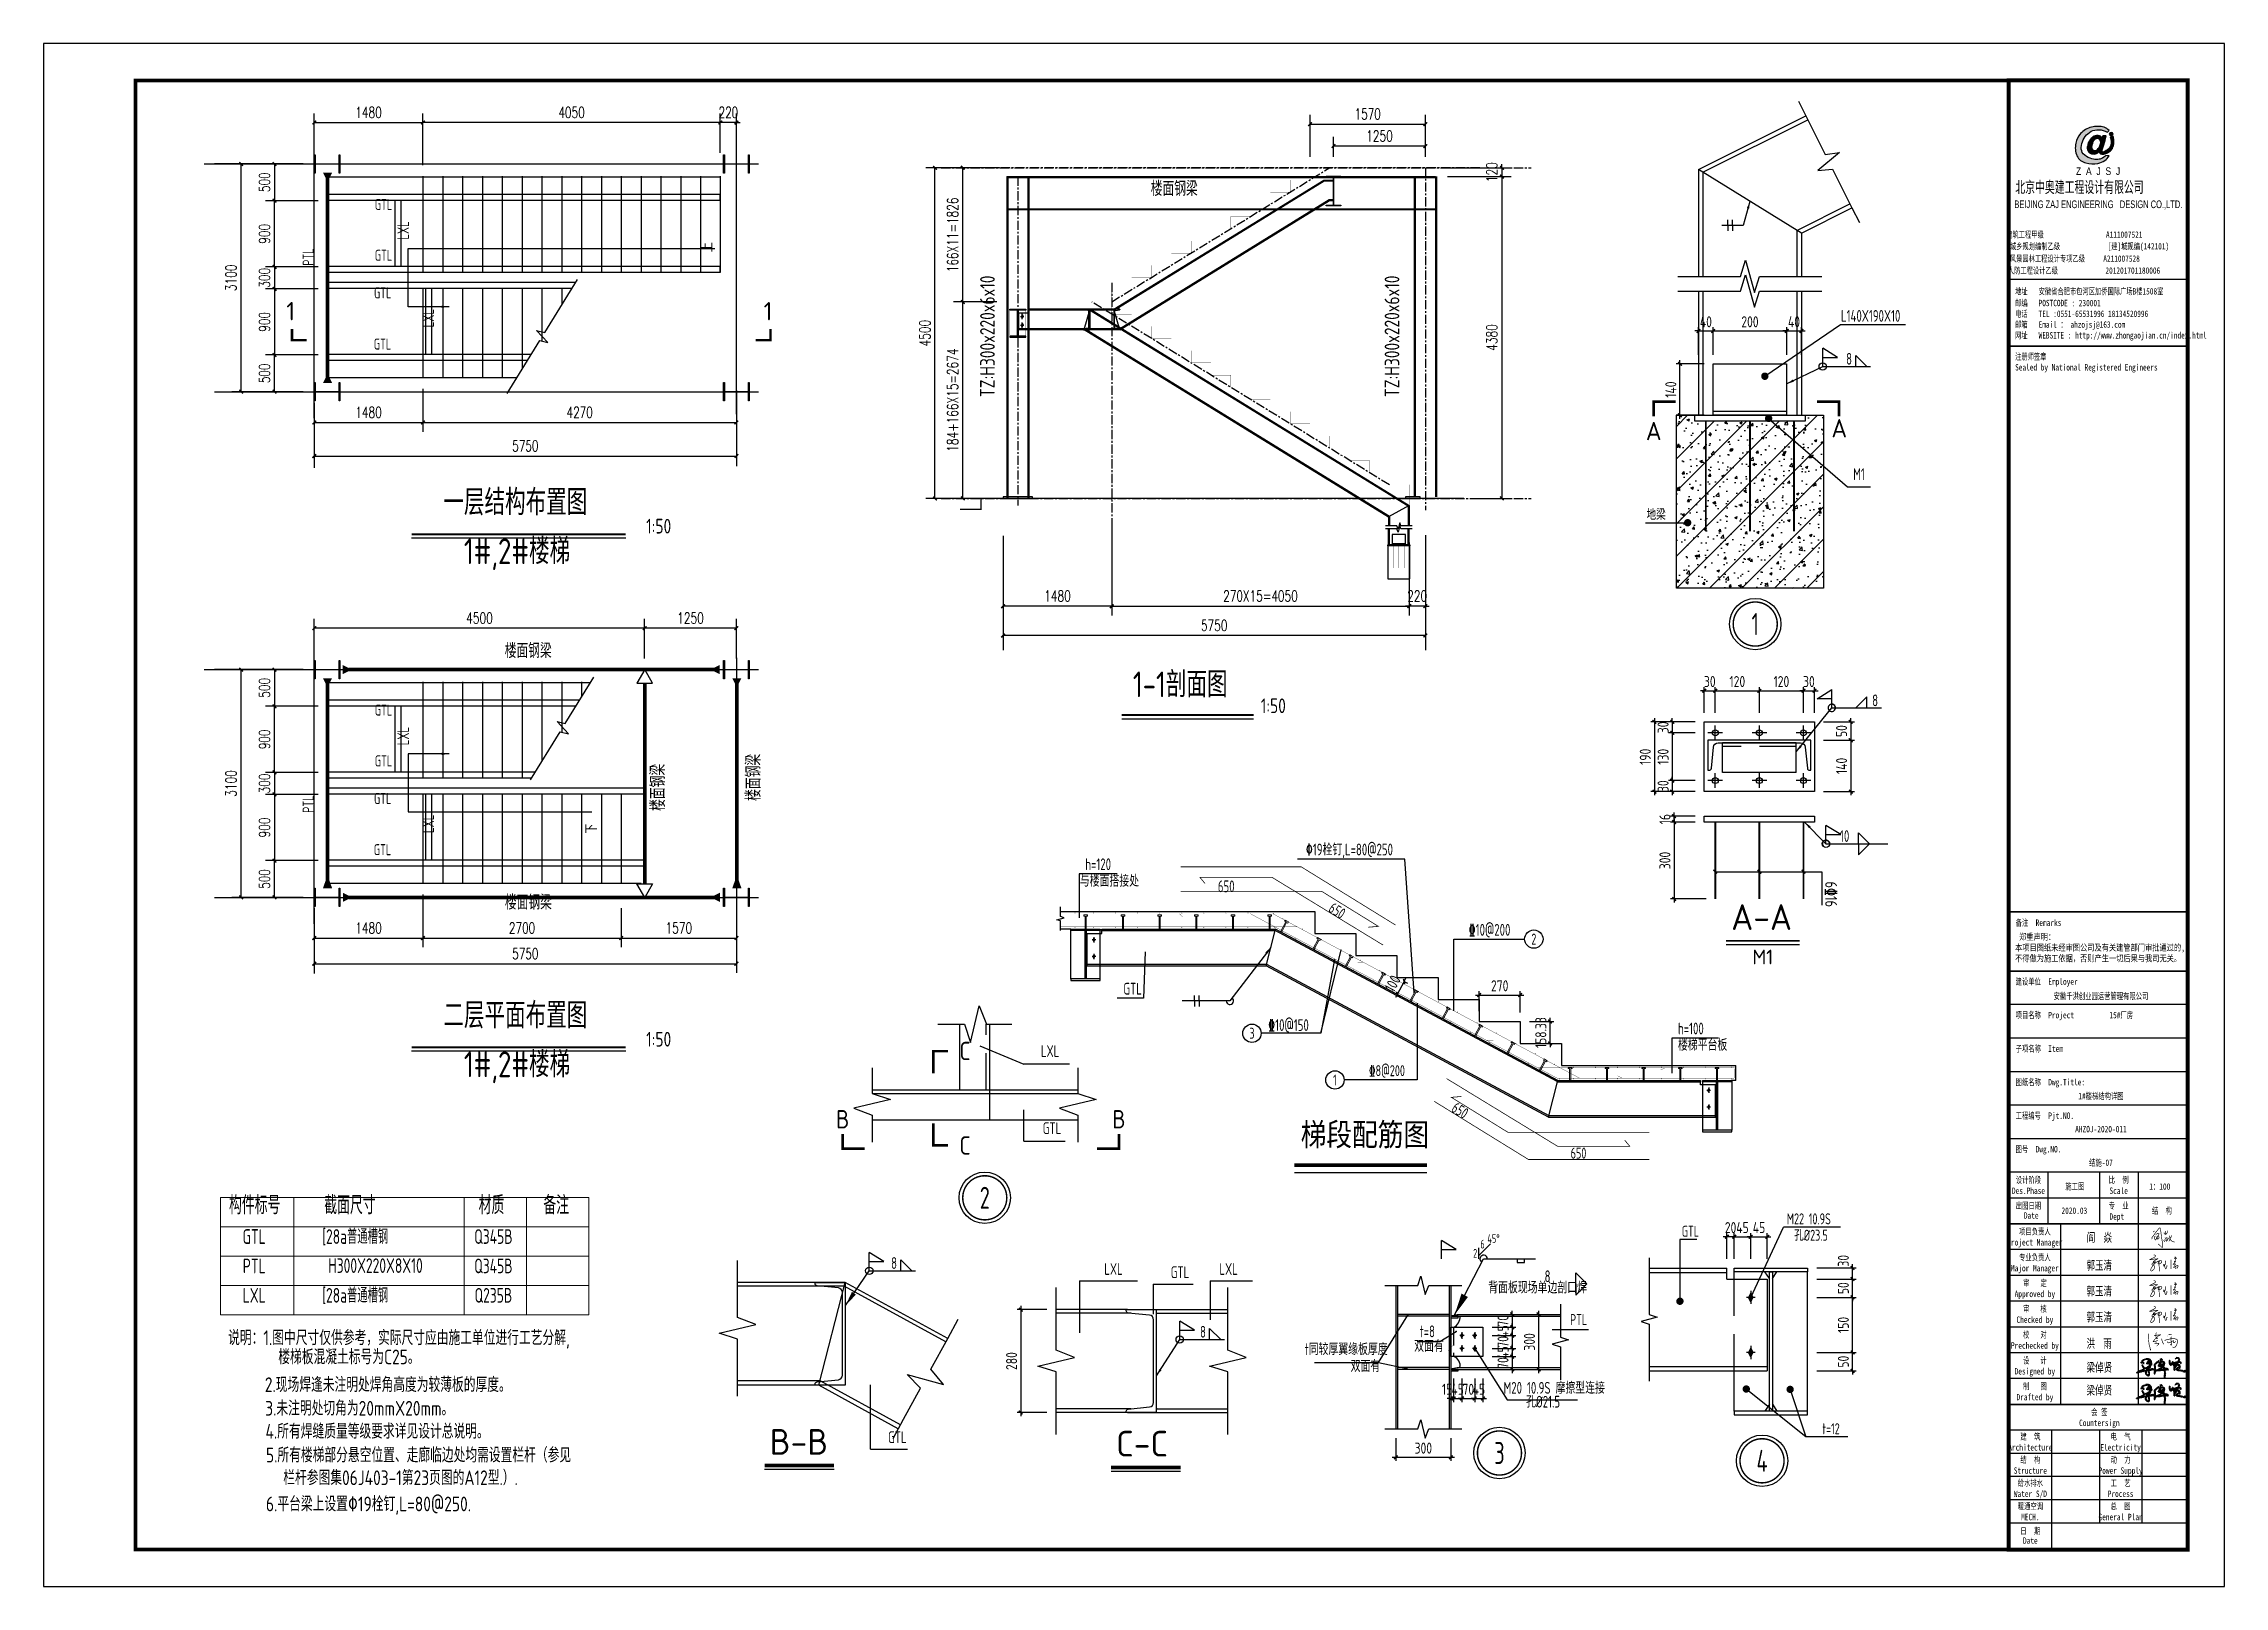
# Model space of a CAD drawing. Extents: x 177291 to 1288761, y 177638 to 322898.
# Drawn here: x 686068 to 715768, y 219960 to 240960 of the extents above; entities that cross this region are included whole.
import ezdxf
from ezdxf.enums import TextEntityAlignment as Align

# ---------------------------------------------------------------- set-up
doc = ezdxf.new("R2010")
doc.units = 0
doc.header["$LTSCALE"] = 1000
for name, pattern in [('0$0$CENTERX2', [4, 2.5, -0.5, 0.5, -0.5]), ('DASH', [0.35, 0.25, -0.1]), ('DASHED', [0.75, 0.5, -0.25])]:
    doc.linetypes.add(name, pattern=pattern)
for name, color, linetype in [('A-土建墙柱（含管井、立管）', 6, 'Continuous'), ('AXIS', 3, 'Continuous'), ('BEAM_DE', 7, 'Continuous'), ('BOLT', 251, 'Continuous'), ('COLU', 7, 'Continuous'), ('DIM', 146, 'Continuous'), ('DOTE', 1, 'Continuous'), ('Gjlx', 3, 'Continuous'), ('GL', 150, 'Continuous'), ('GZ', 50, 'Continuous'), ('NUM', 7, 'Continuous'), ('Prof', 2, 'Continuous'), ('PUB_DIM', 3, 'Continuous'), ('PUB_TEXT', 7, 'Continuous'), ('PUB_TITLE', 4, 'Continuous'), ('PZ', 202, 'Continuous'), ('REIN', 1, 'Continuous'), ('STGJ_BOLT_THIN', 9, 'Continuous'), ('STPM_RBEAM_NUM', 7, 'Continuous'), ('STPM_RBEAM_SIG', 2, 'Continuous'), ('TEXT', 7, 'Continuous'), ('THIN', 7, 'Continuous'), ('WALL', 9, 'Continuous'), ('WELD', 7, 'Continuous'), ('WL', 10, 'Continuous'), ('YCX', 90, 'Continuous'), ('图签', 3, 'Continuous'), ('型钢', 6, 'Continuous'), ('填充', 251, 'Continuous'), ('引出线', 3, 'Continuous'), ('柱梁', 2, 'Continuous'), ('踏步', 204, 'Continuous')]:
    doc.layers.add(name, color=color, linetype=linetype)
doc.layers.add('S-OTHR-THIN', color=7, linetype='Continuous', lineweight=18)
doc.layers.add('螺栓', color=15, linetype='Continuous', lineweight=18)
doc.styles.add('-黑体', font='tssdeng.shx', dxfattribs={"bigfont": 'tssdchn.shx'})
doc.styles.add('_gyy_title_Arial', font='arial.ttf', dxfattribs={"width": 0.7})
doc.styles.add('_gyy_title_ST', font='', dxfattribs={"width": 0.8})
doc.styles.add('_TCH_DIM_T3', font='SIMPLEX', dxfattribs={"width": 0.705882, "bigfont": 'GBCBIG'})
doc.styles.add('HZ', font='txt.shx', dxfattribs={"width": 0.8, "bigfont": '000hztxt.shx'})
doc.styles.get("Standard").update_dxf_attribs({"font": 'gbenor.shx', "bigfont": 'gbcbig.shx'})
doc.styles.add('TSSD_Dimension', font='Tssdeng.shx', dxfattribs={"width": 0.8, "bigfont": 'hztxt.shx'})
doc.styles.add('TSSD_Label', font='tssdeng.shx', dxfattribs={"width": 0.7, "bigfont": 'hztxt.shx'})
doc.styles.add('TSSD_Norm', font='tssdeng.shx', dxfattribs={"bigfont": 'hztxt.shx'})
doc.styles.add('TSSD_Num', font='Tssdeng.shx', dxfattribs={"width": 0.7, "bigfont": 'hztxt.shx'})
doc.styles.add('TSSD_Rein', font='Tssdeng.shx', dxfattribs={"width": 0.7, "bigfont": 'hztxt.shx'})
doc.styles.get('_gyy_title_ST').set_extended_font_data('SimSun')
doc.dimstyles.new('_TCH_ARCH&&50', dxfattribs={"dimtxt": 148.75, "dimasz": 50, "dimexe": 125, "dimexo": 150, "dimgap": 63.125, "dimtad": 1, "dimdec": 0, "dimzin": 0, "dimdsep": 46, "dimtxsty": '_TCH_DIM_T3', "dimblk": 'ARCHTICK', "dimcen": 0.09, "dimclrt": 7, "dimazin": 2, "dimtfac": 1, "dimtdec": 0, "dimtix": 1, "dimtmove": 2, "dimatfit": 3, "dimfxl": 1, "dimtolj": 1, "dimtzin": 0, "dimarcsym": 0})
doc.dimstyles.new('TSSD_10_50', dxfattribs={"dimtxt": 150, "dimasz": 50, "dimexe": 50, "dimexo": 125, "dimgap": 50, "dimtad": 1, "dimdec": 0, "dimlfac": 0.2, "dimzin": 0, "dimdsep": 46, "dimtxsty": 'TSSD_Dimension', "dimblk": 'ARCHTICK', "dimcen": 0, "dimdle": 50, "dimclrt": 7, "dimadec": 0, "dimazin": 0, "dimtfac": 1, "dimtdec": 0, "dimtix": 1, "dimtmove": 2, "dimatfit": 3, "dimfxl": 1, "dimtolj": 1, "dimtzin": 0, "dimarcsym": 0})
doc.dimstyles.new('TSSD_20_50', dxfattribs={"dimtxt": 150, "dimasz": 50, "dimexe": 50, "dimexo": 125, "dimgap": 50, "dimtad": 1, "dimdec": 0, "dimlfac": 0.4, "dimzin": 0, "dimdsep": 46, "dimtxsty": 'TSSD_Dimension', "dimblk": 'ARCHTICK', "dimblk1": 'ARCHTICK', "dimblk2": 'ARCHTICK', "dimcen": 0, "dimdle": 50, "dimclrt": 7, "dimadec": 0, "dimazin": 0, "dimtfac": 1, "dimtdec": 0, "dimtix": 1, "dimtmove": 2, "dimatfit": 3, "dimfxl": 1, "dimtolj": 1, "dimtzin": 0, "dimarcsym": 0})
doc.dimstyles.new('TSSD_25_50', dxfattribs={"dimtxt": 150, "dimasz": 50, "dimexe": 50, "dimexo": 125, "dimgap": 50, "dimtad": 1, "dimdec": 0, "dimlfac": 0.5, "dimzin": 0, "dimdsep": 46, "dimtxsty": 'TSSD_Dimension', "dimblk": 'ARCHTICK', "dimcen": 0, "dimdle": 50, "dimclrt": 7, "dimadec": 0, "dimazin": 0, "dimtfac": 1, "dimtdec": 0, "dimtix": 1, "dimtmove": 2, "dimatfit": 3, "dimfxl": 1, "dimtolj": 1, "dimtzin": 0, "dimarcsym": 0})
doc.dimstyles.new('TSSD_50_50', dxfattribs={"dimtxt": 150, "dimasz": 50, "dimexe": 50, "dimexo": 125, "dimgap": 50, "dimtad": 1, "dimdec": 0, "dimzin": 0, "dimdsep": 46, "dimtxsty": 'TSSD_Dimension', "dimblk": 'ARCHTICK', "dimblk1": 'ARCHTICK', "dimblk2": 'ARCHTICK', "dimcen": 0, "dimdle": 50, "dimclrt": 7, "dimadec": 0, "dimazin": 0, "dimtfac": 1, "dimtdec": 0, "dimtix": 1, "dimtmove": 2, "dimatfit": 3, "dimfxl": 1, "dimtolj": 1, "dimtzin": 0, "dimarcsym": 0})
doc.dimstyles.new('TSSD_LEADER_STYLE_100.0', dxfattribs={"dimtxt": 300, "dimasz": 100, "dimexe": 100, "dimexo": 250, "dimgap": 0.09, "dimtad": 0, "dimtih": 1, "dimtoh": 1, "dimdec": 4, "dimzin": 0, "dimdsep": 46, "dimtxsty": 'Standard', "dimcen": 0.09, "dimdle": 100, "dimclrt": 7, "dimadec": 0, "dimazin": 0, "dimtfac": 1, "dimtdec": 4, "dimtofl": 0, "dimtmove": 0, "dimatfit": 3, "dimfxl": 1, "dimtolj": 1, "dimtzin": 0, "dimarcsym": 0})
doc.dimstyles.new('TSSD_LEADER_STYLE_200.0', dxfattribs={"dimtxt": 0.18, "dimasz": 200, "dimexe": 0.18, "dimexo": 0.0625, "dimgap": 0.09, "dimtad": 0, "dimtih": 1, "dimtoh": 1, "dimdec": 4, "dimzin": 0, "dimdsep": 46, "dimtxsty": 'Standard', "dimcen": 0.09, "dimadec": 0, "dimazin": 0, "dimtfac": 1, "dimtdec": 4, "dimtofl": 0, "dimtmove": 0, "dimatfit": 3, "dimfxl": 1, "dimtolj": 1, "dimtzin": 0, "dimarcsym": 0})
doc.dimstyles.new('TSSD_LEADER_STYLE_300.0', dxfattribs={"dimtxt": 0.18, "dimasz": 300, "dimexe": 0.18, "dimexo": 0.0625, "dimgap": 0.09, "dimtad": 0, "dimtih": 1, "dimtoh": 1, "dimdec": 4, "dimzin": 0, "dimdsep": 46, "dimtxsty": 'Standard', "dimcen": 0.09, "dimadec": 0, "dimazin": 0, "dimtfac": 1, "dimtdec": 4, "dimtofl": 0, "dimtmove": 0, "dimatfit": 3, "dimfxl": 1, "dimtolj": 1, "dimtzin": 0, "dimarcsym": 0})

msp = doc.modelspace()

# ---------------------------------------------------------------- texts
at = {"color": 1, "insert": (712920.66, 239090.19), "char_height": 176.9056, "width": 2313.8236, "attachment_point": 1, "style": 'HZ'}
msp.add_mtext('北京中奥建工程设计有限公司', dxfattribs=at)
at = {"layer": 'NUM', "style": 'TSSD_Norm', "width": 0.8}
for s, height, p in [(' 一层结构布置图', 350, (691342.63, 234436.79)), ('1:50', 200, (694274.03, 234231.93)), ('1#,2#楼梯', 350, (691791.93, 233769.78)), ('1-1剖面图', 350, (700902.95, 231958.21)), ('1:50', 200, (702644.82, 231787.13)), (' 二层平面布置图', 350, (691342.63, 227452.7)), ('1:50', 200, (694274.03, 227247.84)), ('1#,2#楼梯', 350, (691791.93, 226785.69))]:
    msp.add_text(s, height=height, dxfattribs=at).set_placement(p, align=Align.BOTTOM_LEFT)
at = {"layer": 'PUB_TEXT', "style": 'TSSD_Rein', "width": 0.7}
for p in [(691094.05, 238417.08), (691434.37, 237222.62), (691094.05, 231534.28), (691434.37, 230339.82)]:
    msp.add_text('LXL', height=160, rotation=90, dxfattribs=at).set_placement(p, align=Align.BOTTOM_CENTER)
for s, p in [('上', (695186.76, 238123.25)), ('下', (693606.96, 230207.02))]:
    msp.add_text(s, height=160, rotation=90, dxfattribs=at).set_placement(p)
at = {"layer": 'PUB_TEXT'}
for s, style, p in [('1', 'TSSD_Norm', (689433.85, 237318.83)), ('1', 'TSSD_Norm', (695933.66, 237318.83)), ('A', '-黑体', (707996.26, 235687.36))]:
    msp.add_text(s, height=250, dxfattribs=dict(at, style=style)).set_placement(p, align=Align.MIDDLE_CENTER)
at = {"layer": 'PUB_TEXT', "style": '-黑体', "text_generation_flag": 2}
msp.add_text('A', height=250, dxfattribs=at).set_placement((710523.4, 235724.68), align=Align.MIDDLE_CENTER)
at = {"layer": 'PUB_TEXT'}
for s, p in [('C', (698617.09, 227247.57)), ('B', (696951.03, 226319.03)), ('B', (700713.43, 226319.03)), ('C', (698617.09, 225962.2))]:
    msp.add_text(s, height=250, dxfattribs=at).set_placement(p, align=Align.MIDDLE_CENTER)
at = {"layer": 'PUB_TEXT', "color": 3, "style": '_gyy_title_ST', "width": 0.7}
for s, p in [('阎  焱', (713893.01, 224650.03)), ('郭玉清', (713889.84, 224270.79)), ('郭玉清', (713889.84, 223919.7)), ('郭玉清', (713889.84, 223568.61)), ('洪  雨', (713890.63, 223205.99)), ('梁倬贤', (713890.63, 222880.44)), ('梁倬贤', (713890.63, 222569.73))]:
    msp.add_text(s, height=118.543, dxfattribs=at).set_placement(p)
at = {"layer": 'PUB_TITLE', "width": 0.7}
for s, height, style, p in [('BEIJING ZAJ ENGINEERING   DESIGN CO.,LTD.', 104.4984, '_gyy_title_Arial', (714051.97, 238721.4)), ('城乡规划编制乙级             [建]城规编(142101)', 87.082, '_gyy_title_ST', (713932.19, 238158.08)), ('建筑工程甲级                 A111007521             ', 87.082, '_gyy_title_ST', (714048.47, 238317.85)), ('人防工程设计乙级             201201701180006', 87.082, '_gyy_title_ST', (713856.62, 237828.06)), ('风景园林工程设计专项乙级     A211007528           ', 87.082, '_gyy_title_ST', (714005.12, 237991.03)), ('设计阶段', 87.773, '_gyy_title_ST', (713099.72, 225449.35)), ('比  例', 87.773, '_gyy_title_ST', (714328.53, 225449.35)), ('Des.Phase', 87.773, '_gyy_title_ST', (713099.72, 225301.89)), ('出图日期', 87.773, '_gyy_title_ST', (713099.72, 225098.26)), ('专  业', 87.773, '_gyy_title_ST', (714328.53, 225098.26)), ('Scale', 87.773, '_gyy_title_ST', (714328.53, 225301.89)), ('项目负责人', 87.773, '_gyy_title_ST', (713187.49, 224747.17)), ('Date', 87.773, '_gyy_title_ST', (713137.48, 224965.19)), ('Dept ', 87.773, '_gyy_title_ST', (714328.53, 224950.8)), ('Project Manager', 87.7726, '_gyy_title_ST', (713187.49, 224599.71)), ('Major Manager', 87.7726, '_gyy_title_ST', (713187.49, 224248.62)), ('专业负责人', 87.773, '_gyy_title_ST', (713187.49, 224396.08)), ('Approved by', 87.7726, '_gyy_title_ST', (713187.49, 223897.53)), ('审   定', 87.773, '_gyy_title_ST', (713187.49, 224044.98)), ('审   核', 87.773, '_gyy_title_ST', (713187.49, 223693.89)), ('Checked by', 87.773, '_gyy_title_ST', (713187.49, 223546.44)), ('校   对', 87.773, '_gyy_title_ST', (713187.49, 223342.8)), ('Prechecked by', 87.7726, '_gyy_title_ST', (713187.49, 223195.35)), ('设   计', 87.773, '_gyy_title_ST', (713187.49, 222991.71)), ('Designed by', 87.7726, '_gyy_title_ST', (713187.49, 222844.25)), ('Drafted by', 87.773, '_gyy_title_ST', (713187.49, 222493.16)), ('制   图', 87.773, '_gyy_title_ST', (713187.49, 222640.62)), ('Countersign', 87.7726, '_gyy_title_ST', (714065.22, 222142.07)), ('会 签', 87.773, '_gyy_title_ST', (714065.22, 222289.53)), ('Architecture', 87.7726, '_gyy_title_ST', (713126.05, 221808.54)), ('建  筑', 87.773, '_gyy_title_ST', (713126.05, 221956)), ('Electricity', 87.7726, '_gyy_title_ST', (714354.87, 221808.54)), ('电  气', 87.773, '_gyy_title_ST', (714354.87, 221956)), ('Structure', 87.773, '_gyy_title_ST', (713126.05, 221492.56)), ('结  构', 87.773, '_gyy_title_ST', (713126.05, 221640.01)), ('Power Supply', 87.7726, '_gyy_title_ST', (714354.87, 221492.56)), ('动  力', 87.773, '_gyy_title_ST', (714354.87, 221640.01)), ('Water S/D', 87.773, '_gyy_title_ST', (713126.05, 221176.57)), ('给水排水', 87.773, '_gyy_title_ST', (713126.05, 221324.03)), ('工  艺', 87.773, '_gyy_title_ST', (714354.87, 221324.03)), ('暖通空调', 87.773, '_gyy_title_ST', (713126.05, 221008.05)), ('Process', 87.773, '_gyy_title_ST', (714354.87, 221176.57)), ('总  图', 87.773, '_gyy_title_ST', (714354.87, 221008.05)), ('日  期', 87.773, '_gyy_title_ST', (713124.93, 220670.34)), ('MECH.', 87.773, '_gyy_title_ST', (713126.05, 220860.59)), ('General Plan', 87.7726, '_gyy_title_ST', (714354.87, 220860.59)), ('Date', 87.773, '_gyy_title_ST', (713124.93, 220540.44))]:
    msp.add_text(s, height=height, dxfattribs=dict(at, style=style)).set_placement(p, align=Align.CENTER)
at = {"layer": 'PUB_TITLE', "style": '_gyy_title_ST', "width": 0.7}
for s, height, p in [('地址   安徽省合肥市包河区加侨国际广场B楼1508室', 87.082, (712918.11, 237545.15)), ('邮编   POSTCODE : 230001', 87.082, (712918.11, 237386.09)), ('电话   TEL :0551-65531996 18134520996', 87.082, (712918.11, 237239.79)), ('邮箱   Email ： ahzojsj@163.com', 87.082, (712918.11, 237093.49)), ('网址   WEBSITE : http://www.zhongaojian.cn/index.html', 87.082, (712918.11, 236946.33)), ('注册师签章', 87.082, (712918.11, 236657.22)), ('Sealed by National Registered Engineers', 87.082, (712918.58, 236510.92)), ('备注  Remarks', 87.7726, (712925.24, 228950.33)), ('建设单位  Employer', 87.7726, (712925.24, 228149.23)), ('项目名称  Project', 87.7726, (712925.24, 227692.82)), ('子项名称  Item', 87.773, (712925.24, 227236.4)), ('图纸名称  Dwg.Title:', 87.7726, (712925.24, 226779.98)), ('工程编号  Pjt.NO.', 87.7726, (712925.24, 226323.56)), ('图号  Dwg.NO.', 87.7726, (712925.24, 225867.15))]:
    msp.add_text(s, height=height, dxfattribs=at).set_placement(p)
at = {"layer": 'PUB_TITLE', "color": 2, "style": '_gyy_title_ST', "width": 0.7}
msp.add_text('安徽千洪创业园运营管理有限公司', height=87.7726, dxfattribs=at).set_placement((714087.32, 227951.06), align=Align.CENTER)
msp.add_text('15#厂房', height=87.773, dxfattribs=at).set_placement((714363.8, 227740.02), align=Align.MIDDLE)
at = {"layer": 'PUB_TITLE', "color": 6, "style": '_gyy_title_ST', "width": 0.7}
for s, height, p in [('1#楼梯结构详图', 87.773, (714087.32, 226589.91)), ('AHZOJ-2020-011', 87.7726, (714087.32, 226140.71))]:
    msp.add_text(s, height=height, dxfattribs=at).set_placement(p, align=Align.CENTER)
at = {"layer": 'PUB_TITLE', "color": 7, "style": '_gyy_title_ST', "width": 0.7}
for s, p in [('结施-07', (714087.32, 225684.29)), ('施工图', (713731.8, 225361.41)), ('1：100', (714888.66, 225358.64)), ('结  构', (714917.37, 225030.97)), ('2020.03', (713725.31, 225030.97))]:
    msp.add_text(s, height=87.773, dxfattribs=at).set_placement(p, align=Align.CENTER)
at = {"layer": 'PUB_TITLE', "insert": (712917.9, 228846), "char_height": 87.7726, "width": 2808.7254, "attachment_point": 1, "style": '_gyy_title_ST'}
msp.add_mtext(' 郑重声明：\\P本项目图纸未经审图公司及有关建管部门审批通过的,\\P不得做为施工依据，否则产生一切后果与我司无关。', dxfattribs=at)
at = {"layer": 'S-OTHR-THIN', "style": 'TSSD_Norm', "width": 0.8}
for p in [(701466.7, 238826.71), (692668.43, 232536.07), (692670.22, 229111.58)]:
    msp.add_text('楼面钢梁', height=200, dxfattribs=at).set_placement(p, align=Align.BOTTOM_CENTER)
for s, p in [('TZ:H300x220x6x10', (699082.16, 236976.21)), ('TZ:H300x220x6x10', (704592.16, 236976.21)), ('楼面钢梁', (694593.2, 230836.59)), ('楼面钢梁', (695894.44, 230972.27))]:
    msp.add_text(s, height=200, rotation=90, dxfattribs=at).set_placement(p, align=Align.BOTTOM_CENTER)
for s, p in [('说明：1.图中尺寸仅供参考，实际尺寸应由施工单位进行工艺分解,', (688581.09, 223243.78)), ('楼梯板混凝土标号为C25。', (689264.32, 222983.69)), ('2.现场焊逢未注明处焊角高度为较薄板的厚度。', (689080.91, 222605.38)), ('3.未注明处切角为20mmX20mm。', (689086.25, 222284.21)), ('4.所有焊缝质量等级要求详见设计总说明。', (689090.38, 221970.61)), ('5.所有楼梯部分悬空位置、走廊临边处均需设置栏杆（参见', (689096.4, 221647.44)), ('栏杆参图集06J403-1第23页图的A12型.）.', (689332.68, 221338.59)), ('6.平台梁上设置%%13019栓钉,L=80@250.', (689096.4, 220981.9))]:
    msp.add_text(s, height=200, dxfattribs=at).set_placement(p)
at = {"layer": 'STPM_RBEAM_NUM', "style": 'TSSD_Label', "width": 0.7}
for s, height, p in [('GTL', 150, (690697.01, 238651.64)), ('GTL', 150, (690697.01, 237959.21)), ('GTL', 150, (690685.85, 237448.42)), ('GTL', 150, (690683.99, 236750.95)), ('GTL', 150, (690697.01, 231768.84)), ('GTL', 150, (690697.01, 231076.41)), ('GTL', 150, (690685.85, 230565.63)), ('GTL', 150, (690683.99, 229868.15)), ('LXL', 160, (699775.76, 227118.57)), ('GTL', 160, (699801.6, 226069.04)), ('LXL', 160, (700638.99, 224152.6)), ('GTL', 160, (701544.48, 224108.58)), ('LXL', 160, (702207, 224152.6)), ('背面板现场单边剖口焊', 160, (706414.72, 223899.61)), ('PTL', 150, (706973.92, 223471.23)), ('t=8', 160, (704913.07, 223303.41)), ('t同较厚翼缘板厚度', 160, (703807.74, 223060.85)), ('双面有', 160, (704070.34, 222831.12)), ('双面有', 160, (704935.51, 223104)), ('M20 10.9S 摩擦型连接', 160, (706641.81, 222534.64)), ('孔%%c21.5', 160, (706489.44, 222345.9)), ('GTL', 160, (697695.26, 221862.46))]:
    msp.add_text(s, height=height, dxfattribs=at).set_placement(p, align=Align.BOTTOM_CENTER)
for p in [(689789.7, 238054.38), (689789.7, 230607.64)]:
    msp.add_text('PTL', height=150, rotation=90, dxfattribs=at).set_placement(p, align=Align.BOTTOM_CENTER)
for s, p in [('L140X190X10', (710546.32, 237174.31)), ('8', (710616.31, 236589.99)), ('8', (710971.6, 231940.43)), ('10', (710533.59, 230093.89)), ('%%13019栓钉,L=80@250', (703257.62, 229910.68)), ('与楼面搭接处', (700180.71, 229483.87)), ('h=120', (700254.76, 229710.13)), ('650', (702060.02, 229409.51)), ('%%13210@200', (705475.72, 228817.01)), ('GTL', (700773.88, 228015.48)), ('%%13210@150', (702744.97, 227520.81)), ('h=100', (708326.59, 227474.12)), ('楼梯平台板', (708326.59, 227250.79)), ('8', (697610.06, 224281.43)), ('8', (706509.91, 224101.12)), ('8', (701817.21, 223345.84))]:
    msp.add_text(s, height=160, dxfattribs=at).set_placement(p)
at = {"layer": 'TEXT', "width": 0.7}
for s, height, style, p in [('M1', 160, 'TSSD_Rein', (710713.25, 235020.09)), ('地梁', 150, 'TSSD_Rein', (707897.33, 234475.73)), ('%%1328@200', 150, 'TSSD_Rein', (704118.15, 226904.94)), ('650', 150, 'TSSD_Label', (706865.07, 225782.43)), ('GTL', 150, 'TSSD_Rein', (708377.78, 224718.23)), ('M22 10.9S', 150, 'TSSD_Rein', (709809.65, 224887.74)), ('孔%%C23.5', 150, 'TSSD_Rein', (709908.02, 224664.57)), ('t=12', 150, 'TSSD_Rein', (710292.36, 222031.26))]:
    msp.add_text(s, height=height, dxfattribs=dict(at, style=style)).set_placement(p)
at = {"layer": 'TEXT'}
for s, height, rotation, style, width, p in [('6%%13216', 160, 270, 'TSSD_Norm', 0.8, (710332.62, 229554.83)), ('650', 150, 328.288918, 'TSSD_Label', 0.7, (703554.22, 229150.69)), ('650', 150, 328.288918, 'TSSD_Label', 0.7, (705227.98, 226431.51))]:
    msp.add_text(s, height=height, rotation=rotation, dxfattribs=dict(at, style=style, width=width)).set_placement(p)
at = {"layer": 'TEXT', "style": 'TSSD_Norm'}
for s, p in [('A-A', (709051.85, 228790.64)), ('梯段配筋图', (703187.7, 225819.07)), ('B-B', (695956.56, 221647.57)), ('C-C', (700675.04, 221622.36))]:
    msp.add_text(s, height=350, dxfattribs=at).set_placement(p, align=Align.BOTTOM_LEFT)
msp.add_text('M1', height=200, dxfattribs=at).set_placement((709482.62, 228627.56), align=Align.TOP_CENTER)
at = {"layer": 'TEXT', "style": 'TSSD_Label', "width": 0.7}
for s, p in [('构件标号', (688942.99, 224950.6)), ('截面尺寸', (690240.35, 224950.6)), ('材质', (692168.25, 224950.6)), ('备注', (693048.76, 224950.6))]:
    msp.add_text(s, height=250, dxfattribs=at).set_placement(p, align=Align.BOTTOM_CENTER)
at = {"layer": 'YCX', "style": 'TSSD_Norm', "width": 0.7}
for s, p in [('[28a普通槽钢', (690311.65, 224562.09)), ('GTL', (688936.11, 224562.09)), ('Q345B', (692193.84, 224562.09)), ('PTL', (688936.11, 224162.09)), ('H300X220X8X10', (690588.35, 224166.39)), ('Q345B', (692193.84, 224162.09)), ('LXL', (688936.11, 223762.09)), ('[28a普通槽钢', (690311.65, 223762.09)), ('Q235B', (692193.84, 223762.09))]:
    msp.add_text(s, height=200, dxfattribs=at).set_placement(p, align=Align.BOTTOM_CENTER)

# ---------------------------------------------------------------- blocks, each defined once
blk = doc.blocks.new('dd')
at = {"layer": '图签'}
h = blk.add_hatch(color=5, dxfattribs=at)
h.set_gradient(color1=(0, 0, 255), color2=(36, 36, 255), one_color=1, tint=0.57)
h.paths.add_polyline_path([(452, 1270, -0.093206), (531, 1562, -0.136321), (716, 1807, -0.161039), (988, 1948, -0.108591), (1307, 1935, -0.049497), (1479, 1861, 0.062627), (1539, 1932, 0.094388), (1351, 2056, 0.136326), (854, 2062, 0.161722), (430, 1810, 0.133661), (243, 1435, 0.158414), (286, 937, 0.22517), (632, 669, 0.138663), (1107, 646, 0.074676), (1375, 753, 0.125344), (1543, 944, 0.006312), (1413, 948, -0.090385), (1244, 833, -0.096745), (1053, 797, -0.073845), (803, 850, -0.140868), (530, 1020, -0.160753)])
h = blk.add_hatch(color=5, dxfattribs=at)
h.set_gradient(color1=(0, 0, 255), color2=(36, 36, 255), one_color=1, tint=0.57)
h.paths.add_polyline_path([(1306, 1289, 0.011169), (1334, 1370, 0.005807), (1431, 1724, 0.01105), (1292, 1724, 0.016796), (1267, 1634, 0.125943), (1203, 1704, 0.083806), (1120, 1739, 0.082879), (1047, 1739, -0.008503), (952, 1710, 0.060057), (844, 1628, 0.086078), (774, 1532, 0.099424), (705, 1347, 0.12153), (690, 1225, 0.102644), (719, 1122, 0.056648), (797, 1042, 0.092914), (913, 1013, 0.194578), (1098, 1064, -0.002562), (1175, 1122, 0.064354), (1167, 1068, 0.172385), (1207, 1017, 0.105458), (1300, 1002, 0.086567), (1454, 1046, 0.047674), (1592, 1136, 0.166359), (1692, 1274, 0.096748), (1728, 1431, 0.03151), (1728, 1548, 0.041815), (1700, 1691, 0.007654), (1588, 1673, -0.009919), (1610, 1585, -0.068269), (1624, 1482, -0.105336), (1605, 1352, -0.14652), (1528, 1223, -0.070486), (1434, 1151, -0.077937), (1341, 1103, -0.127098), (1272, 1084, -0.114215), (1267, 1129, -0.007609)])
h.paths.add_polyline_path([(865, 1245, -0.099994), (863, 1328, -0.050974), (888, 1427, -0.120527), (938, 1529, -0.043888), (1002, 1595, -0.08446), (1063, 1619, -0.147309), (1127, 1607, -0.037474), (1177, 1572, -0.06931), (1209, 1507, -0.067662), (1213, 1431, -0.02676), (1211, 1413, 0.017209), (1183, 1329, -0.048815), (1120, 1223, -0.139096), (1046, 1163, -0.097991), (944, 1153, -0.085394), (909, 1169, -0.149141)], flags=16)
h = blk.add_hatch(color=1, dxfattribs=at)
h.set_gradient(color1=(255, 0, 0), color2=(255, 0, 0), tint=0.57)
h.paths.add_polyline_path([(1557, 1818, 0.386553), (1564, 1757, 0.170676), (1604, 1736, 0.082224), (1657, 1743, 0.087509), (1686, 1766, 0.264235), (1694, 1804, 0.244333), (1636, 1850, 0.30271)])
blk.add_lwpolyline([(1539, 1932, 0.094388), (1351, 2056, 0.136326), (854, 2062, 0.161722), (430, 1810, 0.133661), (243, 1435, 0.158414), (286, 937, 0.22517), (632, 669, 0.138663), (1107, 646, 0.074676), (1375, 753, 0.125344), (1543, 944, 0.006312), (1413, 948, -0.090385), (1244, 833, -0.096745), (1053, 797, -0.073845), (803, 850, -0.140868), (530, 1020, -0.160753), (452, 1270, -0.093206), (531, 1562, -0.136321), (716, 1807, -0.161039), (988, 1948, -0.108591), (1307, 1935, -0.049497), (1479, 1861, 0.062627)], format="xyb", close=True, dxfattribs=at)
for points in [[(1431, 1724, 0.011041), (1292, 1724, 0.016796), (1267, 1634, 0.125943), (1203, 1704, 0.083806), (1120, 1739, 0.082879), (1047, 1739, -0.008503), (952, 1710, 0.060057), (844, 1628, 0.086078), (774, 1532, 0.099424), (705, 1347, 0.12153), (690, 1225, 0.102644), (719, 1122, 0.056648), (797, 1042, 0.092914), (913, 1013, 0.194578), (1098, 1064, -0.002562), (1175, 1122, 0.064354), (1167, 1068, 0.172385), (1207, 1017, 0.105458), (1300, 1002, 0.086567), (1454, 1046, 0.047674), (1592, 1136, 0.166359), (1692, 1274, 0.096748), (1728, 1431, 0.03151), (1728, 1548, 0.041815), (1700, 1691, 0.007654), (1588, 1673, -0.009919), (1610, 1585, -0.068269), (1624, 1482, -0.105336), (1605, 1352, -0.14652), (1528, 1223, -0.070486), (1434, 1151, -0.077937), (1341, 1103, -0.127098), (1272, 1084, -0.114215), (1267, 1129, -0.007609), (1306, 1289, 0.011169), (1334, 1370, 0.005782), (1430, 1722, 0.069025)], [(1694, 1804, 0.243958), (1636, 1850, 0.303117), (1557, 1818, 0.386553), (1564, 1757, 0.170676), (1604, 1736, 0.082224), (1657, 1743, 0.087509), (1686, 1766, 0.264235), (1694, 1804, -7.823139)], [(1213, 1431, 0.067662), (1209, 1507, 0.06931), (1177, 1572, 0.037474), (1127, 1607, 0.147309), (1063, 1619, 0.08446), (1002, 1595, 0.043888), (938, 1529, 0.120527), (888, 1427, 0.050974), (863, 1328, 0.099994), (865, 1245, 0.149141), (909, 1169, 0.085394), (944, 1153, 0.097991), (1046, 1163, 0.139096), (1120, 1223, 0.048815), (1183, 1329, -0.017209), (1211, 1413, 0.02676), (1213, 1431, 0.441273)]]:
    blk.add_lwpolyline(points, format="xyb", dxfattribs=at)
at = {"insert": (246, 492), "char_height": 300, "width": 8000, "attachment_point": 1, "style": 'HZ'}
blk.add_mtext('{\\fArial|b0|i0|c0|p32;Z  A  J  S  J}', dxfattribs=at)
blk = doc.blocks.new('asdf')
at = {"color": 2, "lineweight": 25, "const_width": 25}
for points in [[(2531144, 1894910), (2531152, 1894991)], [(2531152, 1894991), (2531180, 1895021)], [(2531180, 1895021), (2531310, 1895199)], [(2531201, 1895196), (2531253, 1895242)], [(2531288, 1895046), (2531245, 1895006)], [(2531245, 1895006), (2531261, 1894932)], [(2531261, 1894932), (2531271, 1894889)], [(2531271, 1894889), (2531288, 1894893)], [(2531288, 1894893), (2531319, 1894920)], [(2531301, 1895084), (2531314, 1895109)], [(2531310, 1895199), (2531428, 1895348)], [(2531314, 1895109), (2531322, 1895121)], [(2531319, 1894920), (2531321, 1894951)], [(2531321, 1894951), (2531334, 1894984)], [(2531322, 1895121), (2531341, 1895136)], [(2531338, 1894938), (2531326, 1894956)], [(2531334, 1894984), (2531336, 1895022)], [(2531346, 1894925), (2531338, 1894938)], [(2531339, 1894936), (2531360, 1894945)], [(2531341, 1895136), (2531372, 1895148)], [(2531345, 1894996), (2531367, 1895042)], [(2531387, 1894925), (2531346, 1894925)], [(2531360, 1894945), (2531351, 1894996)], [(2531367, 1895042), (2531382, 1895054)], [(2531372, 1895148), (2531403, 1895151)], [(2531382, 1895054), (2531401, 1895042)], [(2531409, 1894940), (2531387, 1894925)], [(2531407, 1895082), (2531389, 1895056)], [(2531401, 1895042), (2531414, 1895027)], [(2531403, 1895151), (2531421, 1895140)], [(2531423, 1895114), (2531407, 1895082)], [(2531421, 1894971), (2531409, 1894940)], [(2531414, 1895027), (2531422, 1895000)], [(2531421, 1895140), (2531423, 1895114)], [(2531422, 1895000), (2531421, 1894971)], [(2531428, 1895348), (2531455, 1895365)], [(2531455, 1895365), (2531480, 1895318)], [(2531480, 1895318), (2531529, 1894945)], [(2531529, 1894945), (2531550, 1894833)], [(2531610, 1894887), (2531611, 1894847)], [(2531612, 1895178), (2531630, 1895135)], [(2531630, 1895135), (2531645, 1895132)], [(2531645, 1895132), (2531659, 1895133)], [(2531658, 1895106), (2531656, 1895092)], [(2531671, 1895149), (2531658, 1895106)], [(2531664, 1894948), (2531658, 1894880)], [(2531661, 1894978), (2531664, 1894948)], [(2531671, 1895106), (2531703, 1895096)], [(2531681, 1895194), (2531671, 1895149)], [(2531677, 1895238), (2531681, 1895194)], [(2531712, 1895127), (2531687, 1895132)], [(2531690, 1894965), (2531741, 1894991)], [(2531728, 1894906), (2531694, 1894847)], [(2531703, 1895096), (2531716, 1895110)], [(2531734, 1895144), (2531712, 1895127)], [(2531720, 1894839), (2531758, 1894885)], [(2531741, 1894991), (2531728, 1894906)], [(2531744, 1895184), (2531734, 1895144)], [(2531740, 1895244), (2531751, 1895233)], [(2531751, 1895205), (2531744, 1895184)], [(2531751, 1895233), (2531751, 1895205)], [(2531758, 1894919), (2531804, 1894953)], [(2531758, 1894885), (2531758, 1894919)], [(2531804, 1894953), (2531821, 1894982)], [(2531817, 1895058), (2531855, 1894974)], [(2531845, 1894919), (2531835, 1894880)], [(2531855, 1894974), (2531845, 1894919)], [(2531855, 1894949), (2531853, 1894942)], [(2531853, 1894942), (2531864, 1894888)], [(2531878, 1894974), (2531855, 1894949)], [(2531862, 1894897), (2531907, 1894859)], [(2531912, 1895067), (2531878, 1894974)], [(2531555, 1894585), (2531397, 1894735)], [(2531550, 1894833), (2531558, 1894732)], [(2531558, 1894626), (2531555, 1894585)], [(2531558, 1894732), (2531558, 1894626)], [(2531658, 1894880), (2531641, 1894811)], [(2531694, 1894847), (2531720, 1894839)], [(2531835, 1894880), (2531810, 1894836)], [(2531907, 1894859), (2531945, 1894828)], [(2531945, 1894828), (2531993, 1894816)], [(2531993, 1894816), (2532034, 1894816)]]:
    blk.add_lwpolyline(points, dxfattribs=at)
blk = doc.blocks.new('wfadf')
at = {"color": 2, "lineweight": 25, "const_width": 25}
for points in [[(2531221, 1893280), (2531268, 1893267), (2531280, 1893258), (2531285, 1893250), (2531289, 1893239), (2531287, 1893226), (2531279, 1893214), (2531266, 1893200), (2531240, 1893184), (2531192, 1893157), (2531155, 1893142), (2531122, 1893123), (2531089, 1893107), (2531063, 1893096), (2531061, 1893091), (2531109, 1893090), (2531136, 1893095), (2531162, 1893099), (2531182, 1893103), (2531204, 1893109), (2531229, 1893116), (2531261, 1893123), (2531306, 1893123), (2531348, 1893125), (2531368, 1893126), (2531354, 1893113), (2531289, 1893081), (2531258, 1893060), (2531236, 1893048), (2531213, 1893026), (2531203, 1893014), (2531197, 1892999), (2531197, 1892980), (2531197, 1892967), (2531201, 1892959), (2531209, 1892956), (2531223, 1892960), (2531255, 1892976), (2531265, 1892983), (2531278, 1892994), (2531283, 1893005), (2531283, 1893010), (2531280, 1893016), (2531268, 1893016), (2531256, 1893014), (2531231, 1892999), (2531206, 1892983), (2531187, 1892967), (2531163, 1892946), (2531155, 1892932), (2531152, 1892912), (2531156, 1892892), (2531169, 1892880), (2531194, 1892873), (2531218, 1892866), (2531239, 1892852), (2531246, 1892838), (2531245, 1892809), (2531246, 1892782), (2531243, 1892758), (2531229, 1892732), (2531210, 1892706), (2531188, 1892686), (2531165, 1892668), (2531149, 1892657), (2531130, 1892654), (2531116, 1892655), (2531107, 1892664), (2531102, 1892674), (2531102, 1892689), (2531104, 1892708), (2531111, 1892733), (2531129, 1892774), (2531149, 1892807), (2531168, 1892837), (2531190, 1892865), (2531212, 1892893), (2531255, 1892938), (2531298, 1892974), (2531333, 1893002), (2531366, 1893021), (2531413, 1893044), (2531436, 1893054), (2531455, 1893058), (2531478, 1893058), (2531506, 1893051), (2531525, 1893038), (2531531, 1893026), (2531534, 1893013), (2531528, 1892997), (2531522, 1892981), (2531502, 1892960), (2531479, 1892944), (2531442, 1892928), (2531413, 1892927), (2531395, 1892933), (2531387, 1892949), (2531386, 1892964), (2531390, 1892977), (2531398, 1892992), (2531412, 1893015), (2531422, 1893021), (2531431, 1893022), (2531425, 1892920), (2531430, 1892817), (2531432, 1892667), (2531432, 1892642)], [(2532045, 1893207), (2532044, 1893200)], [(2532044, 1893200), (2532056, 1893113)], [(2532059, 1893195), (2532045, 1893207)], [(2532075, 1893175), (2532059, 1893195)], [(2531661, 1893048), (2531679, 1893035), (2531682, 1893015), (2531680, 1892967), (2531667, 1892912), (2531644, 1892876), (2531631, 1892856), (2531618, 1892849), (2531606, 1892849), (2531599, 1892860), (2531598, 1892890), (2531603, 1892914), (2531616, 1892915), (2531626, 1892898), (2531636, 1892856), (2531655, 1892804), (2531659, 1892776), (2531664, 1892764), (2531672, 1892749), (2531680, 1892740), (2531686, 1892737), (2531691, 1892736), (2531697, 1892739), (2531704, 1892762), (2531713, 1892817), (2531715, 1892846), (2531715, 1892856), (2531741, 1892842), (2531758, 1892842)], [(2531889, 1893096), (2531883, 1892990), (2531884, 1892899), (2531891, 1892801), (2531895, 1892727)], [(2531975, 1892927), (2531970, 1892912)], [(2531970, 1892912), (2531986, 1892913)], [(2531999, 1892940), (2531975, 1892927)], [(2531986, 1892913), (2531999, 1892914)], [(2531992, 1892787), (2531992, 1892776)], [(2531992, 1892776), (2531999, 1892774)], [(2531996, 1892806), (2531992, 1892787)], [(2532021, 1892847), (2531996, 1892806)], [(2532033, 1892977), (2531999, 1892940)], [(2531999, 1892914), (2532006, 1892916)], [(2531999, 1892774), (2532017, 1892789)], [(2532003, 1893125), (2532035, 1893127)], [(2532006, 1892916), (2532021, 1892922)], [(2532017, 1892789), (2532063, 1892827)], [(2532019, 1893041), (2532060, 1893017)], [(2532020, 1893041), (2532019, 1893034), (2532020, 1893030), (2532021, 1893025), (2532022, 1893021), (2532024, 1893017), (2532028, 1893015), (2532030, 1893014), (2532052, 1893011), (2532057, 1893011)], [(2532021, 1892922), (2532026, 1892925)], [(2532055, 1892899), (2532021, 1892847)], [(2532026, 1892925), (2532030, 1892927)], [(2532030, 1892927), (2532039, 1892927)], [(2532060, 1893017), (2532033, 1892977)], [(2532035, 1893127), (2532056, 1893125)], [(2532039, 1892927), (2532055, 1892923)], [(2532055, 1892923), (2532063, 1892920)], [(2532064, 1892913), (2532055, 1892899)], [(2532056, 1893125), (2532090, 1893125)], [(2532056, 1893113), (2532062, 1893074)], [(2532064, 1893030), (2532057, 1893011)], [(2532062, 1893074), (2532064, 1893030)], [(2532063, 1892920), (2532064, 1892913)], [(2532063, 1892827), (2532100, 1892857)], [(2532085, 1892819), (2532074, 1892766), (2532074, 1892741), (2532074, 1892734)], [(2532091, 1893154), (2532075, 1893175)], [(2532090, 1893125), (2532105, 1893125)], [(2532105, 1893125), (2532091, 1893154)], [(2532100, 1892857), (2532115, 1892866)], [(2532119, 1892759), (2532108, 1892755)], [(2532115, 1892866), (2532132, 1892870)], [(2532129, 1892774), (2532119, 1892759)], [(2532133, 1892737), (2532125, 1892733)], [(2532150, 1892805), (2532129, 1892774)], [(2532132, 1892870), (2532148, 1892870)], [(2532148, 1892870), (2532160, 1892865)], [(2532164, 1892834), (2532150, 1892805)], [(2532160, 1892865), (2532166, 1892855)], [(2532166, 1892855), (2532164, 1892834)]]:
    blk.add_lwpolyline(points, dxfattribs=at)
blk = doc.blocks.new('fasdfdf')
at = {"color": 2, "lineweight": 25, "const_width": 25}
for points in [[(2540601, 1891107), (2540598, 1891070)], [(2540598, 1891070), (2540598, 1891030)], [(2540598, 1891030), (2540603, 1890978)], [(2540600, 1891136), (2540601, 1891107)], [(2540603, 1890978), (2540607, 1890950)], [(2540607, 1890950), (2540610, 1890908)], [(2540610, 1890908), (2540608, 1890867)], [(2540608, 1890867), (2540610, 1890799)], [(2540610, 1890799), (2540614, 1890758)], [(2540614, 1890758), (2540623, 1890711)], [(2540623, 1890711), (2540643, 1890667)], [(2540643, 1890667), (2540646, 1890636)], [(2540766, 1890822), (2540904, 1890849)], [(2540772, 1890830), (2540766, 1890822)], [(2540795, 1890855), (2540772, 1890830)], [(2540847, 1890923), (2540795, 1890855)], [(2540811, 1891055), (2540861, 1891062)], [(2540819, 1890757), (2540843, 1890746)], [(2540843, 1890746), (2540869, 1890744)], [(2540885, 1890955), (2540847, 1890923)], [(2540861, 1891062), (2540938, 1891079)], [(2540874, 1890784), (2540868, 1890772)], [(2540869, 1890744), (2540921, 1890752)], [(2540881, 1890785), (2540874, 1890784)], [(2540886, 1891118), (2540881, 1891080)], [(2540881, 1891080), (2540881, 1891041)], [(2540881, 1891041), (2540892, 1890994)], [(2540892, 1890784), (2540881, 1890785)], [(2540926, 1890994), (2540885, 1890955)], [(2540890, 1891154), (2540886, 1891118)], [(2540899, 1891183), (2540890, 1891154)], [(2540892, 1890994), (2540911, 1890955)], [(2540908, 1890801), (2540892, 1890784)], [(2540904, 1890849), (2540935, 1890869)], [(2540911, 1890955), (2540928, 1890937)], [(2540919, 1890659), (2540915, 1890652)], [(2540936, 1890674), (2540919, 1890659)], [(2540921, 1890752), (2540957, 1890759)], [(2540946, 1891021), (2540926, 1890994)], [(2540928, 1890937), (2540963, 1890948)], [(2540935, 1890869), (2540963, 1890882)], [(2540949, 1890688), (2540936, 1890674)], [(2540938, 1891079), (2541001, 1891088)], [(2540967, 1891041), (2540946, 1891021)], [(2540991, 1890726), (2540949, 1890688)], [(2540957, 1890759), (2540987, 1890766)], [(2541006, 1891059), (2540967, 1891041)], [(2540987, 1890766), (2541003, 1890756)], [(2541003, 1890756), (2540991, 1890726)], [(2541001, 1891088), (2541062, 1891097)], [(2541062, 1891089), (2541006, 1891059)], [(2541073, 1891105), (2541062, 1891089)], [(2541062, 1891097), (2541073, 1891105)], [(2541103, 1890943), (2541121, 1890875)], [(2541121, 1890875), (2541141, 1890803)], [(2541141, 1890803), (2541160, 1890768)], [(2541160, 1890768), (2541194, 1890729)], [(2541217, 1890871), (2541300, 1890902)], [(2541300, 1890902), (2541384, 1890920)], [(2541348, 1890843), (2541345, 1890811)], [(2541345, 1890811), (2541348, 1890778)], [(2541346, 1891055), (2541355, 1891050)], [(2541348, 1890778), (2541364, 1890780)], [(2541364, 1890780), (2541406, 1890791)], [(2541374, 1891088), (2541406, 1891108)], [(2541384, 1890920), (2541458, 1890940)], [(2541406, 1891108), (2541451, 1891117)], [(2541406, 1890791), (2541440, 1890796)], [(2541440, 1890796), (2541495, 1890828)], [(2541484, 1890685), (2541442, 1890726)], [(2541451, 1891117), (2541476, 1891114)], [(2541458, 1890940), (2541531, 1890940)], [(2541468, 1890946), (2541464, 1890886)], [(2541464, 1890886), (2541479, 1890830)], [(2541470, 1890989), (2541468, 1890946)], [(2541478, 1891007), (2541470, 1890989)], [(2541476, 1891114), (2541491, 1891110)], [(2541491, 1891020), (2541478, 1891007)], [(2541479, 1890830), (2541488, 1890783)], [(2541487, 1890693), (2541484, 1890685)], [(2541494, 1890723), (2541487, 1890693)], [(2541488, 1890783), (2541493, 1890760)], [(2541493, 1890760), (2541494, 1890723)], [(2541495, 1890828), (2541519, 1890847)], [(2541519, 1890847), (2541545, 1890863)], [(2541531, 1890940), (2541611, 1890940)], [(2541545, 1890863), (2541564, 1890870)], [(2541557, 1890782), (2541594, 1890795)], [(2541559, 1890788), (2541557, 1890782)], [(2541568, 1890816), (2541559, 1890788)], [(2541564, 1890870), (2541575, 1890871)], [(2541577, 1890843), (2541568, 1890816)], [(2541575, 1890871), (2541577, 1890843)], [(2541594, 1890795), (2541641, 1890814)], [(2541611, 1890940), (2541670, 1890927)], [(2541641, 1890814), (2541661, 1890834)], [(2541661, 1890659), (2541643, 1890626)], [(2541686, 1890695), (2541661, 1890659)], [(2541670, 1890927), (2541703, 1890908)], [(2541698, 1890720), (2541686, 1890695)], [(2541708, 1890764), (2541698, 1890720)], [(2541703, 1890908), (2541732, 1890872)], [(2541718, 1890789), (2541708, 1890764)], [(2541732, 1890872), (2541718, 1890789)], [(2540646, 1890636), (2540653, 1890599)], [(2540653, 1890599), (2540669, 1890514)], [(2540675, 1890487), (2540682, 1890527)], [(2540682, 1890527), (2540682, 1890539)], [(2541550, 1890607), (2541533, 1890617)], [(2541582, 1890609), (2541550, 1890607)], [(2541628, 1890617), (2541582, 1890609)], [(2541643, 1890626), (2541628, 1890617)]]:
    blk.add_lwpolyline(points, dxfattribs=at)
blk = doc.blocks.new('afsdff')
at = {"color": 7, "linetype": 'Continuous'}
for points in [[(2540417, 1889996, 0.375), (2540402, 1890001, -0.123106), (2540391, 1890009, 0.071068), (2540372, 1890011, -0.293702), (2540361, 1890014, 0.089586), (2540307, 1890016, 2.414214), (2540312, 1890016)], [(2540312, 1890031), (2540307, 1890031, 1.282278), (2540322, 1890036), (2540327, 1890041), (2540336, 1890034), (2540337, 1890031), (2540347, 1890036), (2540387, 1890031)], [(2540422, 1890001), (2540401, 1890014), (2540382, 1890016), (2540357, 1890021, -0.182402), (2540332, 1890026), (2540317, 1890021)], [(2540322, 1890011), (2540323, 1890014), (2540332, 1890016, 0.360128), (2540352, 1890016), (2540352, 1890036)], [(2540417, 1889986, 0.627992), (2540387, 1890021), (2540322, 1890031)], [(2540347, 1889901, 0.205258), (2540342, 1889926)], [(2540392, 1889891), (2540381, 1889894), (2540378, 1889897, 0.306493), (2540342, 1889911)], [(2540412, 1889761), (2540406, 1889869, -0.082332), (2540366, 1889899, 0.071068), (2540342, 1889901)], [(2540382, 1890081, -0.148998), (2540347, 1890086)], [(2540392, 1889831, -0.123106), (2540387, 1889881, 0.268591), (2540373, 1889907, 0.115328), (2540362, 1889926), (2540347, 1889921)], [(2540372, 1889911, 0.119092), (2540347, 1889916)], [(2540387, 1889886), (2540381, 1889889, 0.283382), (2540347, 1889906)], [(2540457, 1889786, -0.148998), (2540422, 1889791, -0.325944), (2540411, 1889804, -0.409836), (2540397, 1889816, 0.375151), (2540383, 1889842, -0.071068), (2540382, 1889866), (2540366, 1889894, -0.536775), (2540352, 1889921)], [(2540352, 1890071), (2540356, 1890076), (2540356, 1890084), (2540353, 1890087, -0.083455), (2540362, 1890116), (2540372, 1890111), (2540377, 1890121), (2540382, 1890126), (2540388, 1890122), (2540411, 1890128), (2540412, 1890131), (2540432, 1890141), (2540446, 1890143, -0.099113), (2540567, 1890156, -0.334029), (2540612, 1890141)], [(2540352, 1890091, -0.149404), (2540392, 1890096)], [(2540427, 1890006), (2540418, 1890012, 0.252266), (2540372, 1890026, 0.101873), (2540352, 1890031)], [(2540407, 1889856, -0.296243), (2540391, 1889864), (2540377, 1889866), (2540372, 1889871), (2540371, 1889879, -0.390984), (2540357, 1889921)], [(2540357, 1890106, 0.145478), (2540387, 1890111), (2540447, 1890126, -0.175878), (2540532, 1890146, 0.377348), (2540537, 1890166)], [(2540387, 1890121), (2540386, 1890092), (2540377, 1890091), (2540372, 1890091), (2540357, 1890091), (2540357, 1890086, 0.376719), (2540398, 1890104), (2540402, 1890106)], [(2540407, 1889866), (2540381, 1889879, 0.26679), (2540357, 1889891)], [(2540367, 1889881, -0.148998), (2540362, 1889916)], [(2540367, 1890011, -0.125644), (2540362, 1890036)], [(2540382, 1890061, -0.288235), (2540372, 1890101), (2540372, 1890111)], [(2540377, 1889851, 0.205258), (2540372, 1889876)], [(2540407, 1889861), (2540396, 1889864, 0.275633), (2540372, 1889871)], [(2540417, 1889836, 0.100387), (2540372, 1889851)], [(2540377, 1890116), (2540411, 1890122), (2540413, 1890124, -0.147895), (2540446, 1890137), (2540473, 1890149), (2540546, 1890149), (2540572, 1890146)], [(2540437, 1889806), (2540433, 1889812, 0.293368), (2540418, 1889833, 0.485688), (2540398, 1889852, 0.303577), (2540377, 1889861)], [(2540417, 1889841), (2540396, 1889849, 0.320465), (2540377, 1889856)], [(2540387, 1890071, -0.171293), (2540382, 1890101)], [(2540437, 1889821), (2540422, 1889826, -0.123106), (2540411, 1889834), (2540393, 1889842, 0.312376), (2540382, 1889846)], [(2540387, 1890106, 0.293702), (2540398, 1890109, 0.452478), (2540428, 1890129), (2540487, 1890146)], [(2540432, 1889816), (2540416, 1889824, 0.104378), (2540387, 1889836)], [(2540392, 1890106, -0.232812), (2540402, 1890136)], [(2540412, 1889996), (2540412, 1890001), (2540407, 1890006), (2540403, 1890007, -0.290376), (2540392, 1890026)], [(2540432, 1889771, 0.550439), (2540392, 1889821)], [(2540397, 1890101, 0.259426), (2540402, 1890126)], [(2540422, 1889981), (2540403, 1889987), (2540402, 1889996), (2540398, 1890007, -0.071068), (2540397, 1890026)], [(2540482, 1889796), (2540452, 1889796), (2540433, 1889807), (2540416, 1889819, 0.320465), (2540397, 1889826)], [(2540417, 1889781), (2540417, 1889786), (2540412, 1889791, -0.266412), (2540402, 1889836), (2540402, 1889871)], [(2540412, 1889786), (2540428, 1889782, 0.685369), (2540453, 1889799, 0.087288), (2540478, 1889814), (2540507, 1889826), (2540511, 1889824, 0.67346), (2540542, 1889841)], [(2540417, 1889761), (2540418, 1889770, 0.065294), (2540422, 1889831)], [(2540447, 1890126, 0.377348), (2540452, 1890146)], [(2540457, 1890131, 0.57437), (2540467, 1890151)], [(2540462, 1889791), (2540463, 1889799), (2540497, 1889816), (2540501, 1889817, 0.290211), (2540507, 1889831), (2540527, 1889826, -0.075161), (2540566, 1889853, -0.26806), (2540602, 1889873), (2540628, 1889894, -0.488916), (2540652, 1889886), (2540657, 1889886), (2540657, 1889976), (2540657, 1889981, 0.181335), (2540651, 1889989, -0.162278), (2540641, 1890004), (2540616, 1890003), (2540597, 1890003), (2540562, 1890011, 0.082763), (2540543, 1889994, 0.466162), (2540532, 1889961)], [(2540637, 1890146), (2540613, 1890147), (2540611, 1890149, 0.241713), (2540557, 1890161), (2540497, 1890161)], [(2540527, 1890146, 0.162278), (2540522, 1890171)], [(2540632, 1890151), (2540613, 1890153), (2540602, 1890163), (2540557, 1890166, -0.117598), (2540532, 1890168), (2540527, 1890166)], [(2540527, 1889976), (2540531, 1889977), (2540553, 1889994), (2540556, 1889997), (2540572, 1890001), (2540607, 1889991, -0.361218), (2540657, 1889981, -0.071682), (2540707, 1889986)], [(2540527, 1889961), (2540532, 1889961), (2540542, 1889971, -0.477041), (2540587, 1889986), (2540607, 1889981, -0.361218), (2540657, 1889971), (2540668, 1889974), (2540707, 1889976), (2540717, 1889976)], [(2540527, 1889821), (2540621, 1889872), (2540622, 1889876, -0.41678), (2540647, 1889886)], [(2540527, 1889786), (2540557, 1889781, 0.371438), (2540607, 1889791), (2540616, 1889792), (2540617, 1889811), (2540617, 1889821)], [(2540532, 1889966), (2540536, 1889967), (2540537, 1889976, -0.462295), (2540582, 1890031)], [(2540532, 1889986), (2540537, 1889986), (2540558, 1890004), (2540562, 1890006), (2540578, 1890002), (2540616, 1889997), (2540618, 1889999, -0.071068), (2540642, 1890001)], [(2540727, 1889951), (2540732, 1889951), (2540732, 1889956), (2540687, 1889956), (2540682, 1889956, -0.306811), (2540637, 1889966), (2540602, 1889971, -0.113508), (2540572, 1889981, 0.961867), (2540557, 1889966), (2540551, 1889969, 0.071068), (2540532, 1889971), (2540556, 1889992), (2540572, 1889996), (2540607, 1889986, -0.361218), (2540657, 1889976), (2540666, 1889977, -0.094883), (2540717, 1889981)], [(2540537, 1889996), (2540543, 1889999, -0.236068), (2540572, 1890016)], [(2540537, 1889836), (2540578, 1889854, -0.275633), (2540602, 1889861)], [(2540542, 1890016), (2540548, 1890019, -0.076197), (2540587, 1890041)], [(2540547, 1890166), (2540547, 1890151, 0.414214), (2540552, 1890166)], [(2540547, 1890011), (2540553, 1890014, -0.104378), (2540582, 1890026)], [(2540547, 1889971, -0.471496), (2540587, 1889981), (2540598, 1889977, 0.113888), (2540612, 1889976, -0.401867), (2540657, 1889966), (2540666, 1889967, -0.071068), (2540727, 1889971), (2540727, 1889966), (2540687, 1889966, 0.182402), (2540662, 1889961), (2540651, 1889964, 0.312376), (2540617, 1889976), (2540617, 1889971, -0.298588), (2540653, 1889957), (2540722, 1889961)], [(2540547, 1889831), (2540552, 1889836, 0.704996), (2540562, 1889851)], [(2540552, 1890046), (2540567, 1890046), (2540573, 1890049, -0.398604), (2540607, 1890051)], [(2540557, 1889971, 0.071068), (2540562, 1890046)], [(2540602, 1890146, 0.162278), (2540567, 1890151, -0.375), (2540562, 1890166)], [(2540562, 1890036), (2540573, 1890039, -0.320465), (2540592, 1890046, 0.133918), (2540597, 1890091)], [(2540562, 1890041), (2540573, 1890044, -0.168181), (2540617, 1890051)], [(2540572, 1890141, 0.123106), (2540567, 1890176)], [(2540567, 1889976), (2540568, 1890054, -0.374104), (2540617, 1890061), (2540622, 1890061)], [(2540567, 1890051, -0.356017), (2540612, 1890056)], [(2540567, 1889856), (2540612, 1889876, 0.09294), (2540628, 1889889, -0.454667), (2540652, 1889881, 0.348901), (2540662, 1889916), (2540662, 1889981)], [(2540567, 1889841, 0.377348), (2540572, 1889861)], [(2540572, 1889976, -0.081278), (2540576, 1890022, -0.310844), (2540586, 1890037), (2540587, 1890071)], [(2540622, 1889691), (2540575, 1889698), (2540572, 1889741), (2540572, 1889786, -0.237398), (2540662, 1889836, 0.377348), (2540667, 1889856)], [(2540577, 1889846), (2540582, 1889851, 0.377348), (2540587, 1889871)], [(2540577, 1889706), (2540577, 1889786, -0.369924), (2540586, 1889792, -0.146477), (2540631, 1889807, 0.245819), (2540637, 1889836)], [(2540577, 1889796), (2540592, 1889801, 0.123106), (2540603, 1889809, 0.084026), (2540628, 1889819), (2540637, 1889821)], [(2540617, 1890031), (2540621, 1890064, 0.381531), (2540583, 1890088), (2540582, 1890091)], [(2540582, 1890021, -0.071068), (2540587, 1890086)], [(2540617, 1890061, 0.285009), (2540582, 1890071)], [(2540647, 1890141), (2540608, 1890142), (2540606, 1890144, 0.071068), (2540587, 1890146)], [(2540617, 1890076), (2540606, 1890079, 0.071068), (2540587, 1890081)], [(2540617, 1890071), (2540606, 1890074, 0.113888), (2540592, 1890076)], [(2540597, 1889811), (2540623, 1889819, -0.290211), (2540637, 1889826, -0.125644), (2540662, 1889831, 0.347802), (2540682, 1889866)], [(2540607, 1889866), (2540612, 1889866), (2540617, 1889871, -0.232909), (2540641, 1889882), (2540641, 1889944), (2540637, 1889946)], [(2540617, 1889966, -0.148998), (2540612, 1890001)], [(2540612, 1890131, 0.216752), (2540617, 1890151)], [(2540642, 1890036, 0.321243), (2540622, 1890056)], [(2540637, 1890016, 0.375), (2540622, 1890021)], [(2540622, 1889951), (2540641, 1889949, 0.333446), (2540682, 1889941, 0.067868), (2540742, 1889946)], [(2540622, 1889806, -0.154661), (2540652, 1889821)], [(2540627, 1890131, 0.148998), (2540662, 1890136)], [(2540637, 1889881), (2540637, 1889991, 0.326326), (2540628, 1890017), (2540627, 1890056)], [(2540627, 1889951, -0.378888), (2540657, 1889941), (2540666, 1889942, -0.071068), (2540722, 1889946)], [(2540627, 1889936), (2540646, 1889934, 0.27004), (2540682, 1889931), (2540717, 1889931)], [(2540627, 1889876, 0.377348), (2540632, 1889896)], [(2540627, 1889806, 0.325564), (2540627, 1889841)], [(2540632, 1889936, -0.410981), (2540657, 1889931), (2540668, 1889934), (2540697, 1889936), (2540707, 1889936, 0.611936), (2540722, 1889961), (2540722, 1889971)], [(2540632, 1889961), (2540641, 1889959, 0.333446), (2540682, 1889951, 0.113888), (2540727, 1889956)], [(2540632, 1889926), (2540646, 1889924, 0.27004), (2540682, 1889921), (2540697, 1889921)], [(2540632, 1889911), (2540648, 1889907, 0.216423), (2540682, 1889906), (2540687, 1889906)], [(2540632, 1889836), (2540663, 1889844, 0.133918), (2540673, 1889849), (2540682, 1889851)], [(2540637, 1890131, -0.284595), (2540647, 1890156)], [(2540637, 1889931), (2540646, 1889929, 0.27004), (2540682, 1889926, 0.162278), (2540717, 1889931), (2540720, 1889986, -0.101821), (2540717, 1890011, 0.431046), (2540697, 1890026)], [(2540637, 1889921), (2540646, 1889919, 0.27004), (2540682, 1889916), (2540697, 1889916)], [(2540637, 1889916), (2540646, 1889914, 0.27004), (2540682, 1889911), (2540702, 1889911)], [(2540672, 1889896, -0.270349), (2540646, 1889904), (2540637, 1889906)], [(2540677, 1889891, -0.238607), (2540642, 1889901), (2540637, 1889901)], [(2540687, 1890096), (2540672, 1890101), (2540658, 1890102), (2540656, 1890114), (2540648, 1890118, -0.296943), (2540642, 1890141)], [(2540647, 1890121, 0.146769), (2540642, 1890151)], [(2540642, 1890126, 0.20335), (2540662, 1890131)], [(2540692, 1889901), (2540688, 1889906), (2540687, 1890096, 0.424269), (2540652, 1890111)], [(2540652, 1889846), (2540663, 1889849, -0.083886), (2540687, 1889856)], [(2540667, 1890116, -1.220827), (2540662, 1890126), (2540677, 1890131)], [(2540712, 1890081), (2540687, 1890086, -0.637653), (2540662, 1890121), (2540662, 1890146)], [(2540687, 1890091, 0.125644), (2540662, 1890096)], [(2540662, 1889831), (2540662, 1889836), (2540667, 1889841), (2540671, 1889842, 0.320465), (2540677, 1889861)], [(2540682, 1890051), (2540682, 1890066, 0.536775), (2540668, 1890092), (2540667, 1890126)], [(2540667, 1889891), (2540668, 1889899, 0.400658), (2540677, 1889926), (2540677, 1889986)], [(2540672, 1890076, 0.123106), (2540707, 1890081)], [(2540687, 1890011), (2540722, 1890006, 0.322468), (2540697, 1890016, -0.611936), (2540682, 1890041)], [(2540717, 1890026, 0.148998), (2540682, 1890031)], [(2540717, 1889996, 0.148998), (2540682, 1890001)], [(2540717, 1890001, 0.128288), (2540687, 1890006)], [(2540712, 1889991, 0.259426), (2540687, 1889996)], [(2540867, 1889881), (2540863, 1889882), (2540827, 1889891), (2540827, 1889896, 0.232812), (2540817, 1889926)], [(2540822, 1889936, -0.120325), (2540867, 1889941)], [(2540872, 1889886, -0.325944), (2540861, 1889899), (2540827, 1889901)], [(2540867, 1889666), (2540867, 1889881, 0.28935), (2540827, 1889891)], [(2540832, 1889871), (2540827, 1889871, -0.414214), (2540847, 1889876, -0.20335), (2540867, 1889871), (2540872, 1889871), (2540872, 1889876), (2540837, 1889881), (2540832, 1889881)], [(2540832, 1889851), (2540871, 1889847), (2540872, 1889851, 0.458905), (2540837, 1889866)], [(2540872, 1889856), (2540863, 1889857, 0.150256), (2540832, 1889861)], [(2540832, 1889836), (2540837, 1889836), (2540861, 1889834), (2540863, 1889832, 0.589704), (2540877, 1889836), (2540867, 1889836), (2540861, 1889839, 0.071068), (2540837, 1889841)], [(2540872, 1889816), (2540837, 1889821), (2540832, 1889821), (2540832, 1889826), (2540861, 1889824), (2540863, 1889822, 0.113888), (2540877, 1889821)], [(2540872, 1889776), (2540852, 1889781, -0.611936), (2540837, 1889806), (2540837, 1889931, -0.615268), (2540867, 1889966, 0.716283), (2540887, 1889991), (2540887, 1890001)], [(2540837, 1889951), (2540866, 1889952), (2540867, 1889961), (2540867, 1889981, -0.374102), (2540901, 1890002), (2540903, 1890004), (2540922, 1890006), (2540927, 1890011), (2540927, 1890036)], [(2540872, 1889851), (2540863, 1889852, 0.172355), (2540837, 1889856)], [(2540867, 1889841, 0.128288), (2540837, 1889846)], [(2540872, 1889826), (2540863, 1889827, 0.172355), (2540837, 1889831)], [(2540857, 1889971, 0.09902), (2540902, 1889976)], [(2540867, 1889986), (2540872, 1889986, 0.542165), (2540903, 1889999), (2540921, 1890002), (2540922, 1890021), (2540922, 1890041)], [(2540877, 1889956, -0.154488), (2540872, 1889991)], [(2540882, 1889996), (2540921, 1889997, 0.287412), (2540932, 1890036)], [(2540887, 1889991, 0.691073), (2540907, 1890011)], [(2540897, 1889976, 0.123106), (2540892, 1890011)], [(2540897, 1890006, -0.114965), (2540932, 1890011)], [(2540902, 1889986, 0.28935), (2540912, 1890026)], [(2540962, 1890061), (2540961, 1890027), (2540948, 1890027), (2540907, 1890026, 0.672277), (2540942, 1890036), (2540948, 1890032, 0.113888), (2540962, 1890031)], [(2540912, 1890016), (2540917, 1890016), (2540941, 1890017), (2540942, 1890021, -2.414214), (2540947, 1890021)], [(2540922, 1890031), (2540938, 1890034, 0.312376), (2540942, 1890046), (2540948, 1890042, 0.071068), (2540972, 1890041)], [(2540922, 1890036, 0.086485), (2540942, 1890041, 0.148998), (2540977, 1890036)], [(2540942, 1890046), (2540942, 1890051), (2540948, 1890048, 0.368216), (2540982, 1890056, 0.651485), (2540997, 1890076)], [(2541012, 1890061), (2541003, 1890062, 0.202304), (2540977, 1890066)], [(2540982, 1889896), (2540987, 1889896), (2540987, 1889901), (2540982, 1889901), (2540977, 1889901), (2540977, 1889906), (2540986, 1889907, -0.244141), (2541012, 1889911)], [(2541177, 1889961), (2541163, 1889962), (2541122, 1889958), (2541088, 1889953, -0.224051), (2541083, 1889944, -0.927561), (2541056, 1889959, 0.181335), (2541038, 1889959, -0.097382), (2540988, 1889929), (2540987, 1889921, 0.281448), (2540987, 1889876), (2540993, 1889872, 0.478861), (2541022, 1889866), (2541022, 1889906)], [(2540992, 1890051), (2540988, 1890052), (2540987, 1890071, 0.245916), (2540982, 1890086)], [(2540982, 1889911), (2541028, 1889934, -0.301448), (2541057, 1889946)], [(2540982, 1889891), (2541002, 1889896), (2541012, 1889896, 0.270349), (2541038, 1889904, -0.28411), (2541062, 1889901), (2541077, 1889901)], [(2540982, 1889886), (2540988, 1889889), (2541017, 1889891), (2541027, 1889891, -0.358851), (2541062, 1889896)], [(2541012, 1890076, -0.261951), (2540997, 1890086), (2540987, 1890081)], [(2541012, 1890056, 0.37594), (2540987, 1890076)], [(2540987, 1889876), (2540992, 1889881, 0.199787), (2541042, 1889891), (2541056, 1889889, 0.257243), (2541108, 1889888, 0.079217), (2541163, 1889909), (2541172, 1889911, 0.149634), (2541216, 1889917), (2541217, 1890021, 0.189534), (2541198, 1890047, -0.226461), (2541172, 1890061), (2541167, 1890061), (2541166, 1890052), (2541158, 1890052), (2541152, 1890056, 0.232761), (2541097, 1890041), (2541097, 1890031)], [(2540987, 1889926, 0.294207), (2541008, 1889934), (2541028, 1889944, -0.301448), (2541057, 1889956)], [(2540987, 1889921, 0.294207), (2541008, 1889929), (2541028, 1889939, -0.301448), (2541057, 1889951)], [(2541002, 1889901), (2540987, 1889901, -0.414214), (2541002, 1889906)], [(2540992, 1889931), (2540993, 1889877), (2540997, 1889876, 0.198522), (2541042, 1889886), (2541062, 1889881, -0.20335), (2541082, 1889876, -0.101873), (2541102, 1889881), (2541108, 1889884, 0.123731), (2541153, 1889899, -0.121616), (2541207, 1889906)], [(2541057, 1889976, 0.295446), (2540997, 1889931), (2540997, 1889926), (2540998, 1889872), (2541002, 1889871, 0.225072), (2541042, 1889881, 0.207007), (2541128, 1889884, -0.113888), (2541142, 1889886, 0.123106), (2541153, 1889894, -0.121775), (2541212, 1889901)], [(2540997, 1889936), (2541012, 1889946, 0.091075), (2541038, 1889964, -0.113888), (2541052, 1889966)], [(2541077, 1889866), (2541076, 1889869), (2541067, 1889871), (2541062, 1889871, 0.523207), (2541032, 1889866), (2541037, 1889866), (2541037, 1889861), (2541022, 1889866), (2541017, 1889866, -0.611936), (2541002, 1889891), (2541002, 1889916)], [(2541002, 1889706), (2541003, 1889769), (2541018, 1889779), (2541026, 1889783), (2541063, 1889804), (2541072, 1889806, 0.127395), (2541093, 1889819), (2541127, 1889821)], [(2541007, 1889951), (2541022, 1889956, 0.09294), (2541038, 1889969, -0.113888), (2541052, 1889971)], [(2541007, 1889921), (2541012, 1889921), (2541028, 1889924, -0.428571), (2541058, 1889932, 0.287606), (2541092, 1889941), (2541227, 1889951)], [(2541012, 1889861), (2541012, 1889941, -0.51783), (2541061, 1889997, 0.208521), (2541077, 1890051)], [(2541012, 1890006, 0.083746), (2541057, 1890051), (2541062, 1890046), (2541067, 1890046), (2541067, 1890051), (2541087, 1890051), (2541087, 1890046), (2541097, 1890046), (2541098, 1890054, -0.169946), (2541157, 1890066), (2541157, 1890061), (2541173, 1890052), (2541176, 1890049, 0.312376), (2541187, 1890046)], [(2541012, 1889991), (2541028, 1889999, -0.22823), (2541066, 1890017, -0.473879), (2541081, 1890027, 0.071068), (2541082, 1890051)], [(2541012, 1889966), (2541028, 1889974, -0.246772), (2541056, 1889987), (2541057, 1890041)], [(2541012, 1889971), (2541028, 1889979, -0.301448), (2541057, 1889991)], [(2541012, 1889961), (2541028, 1889969, -0.26679), (2541052, 1889981)], [(2541012, 1889916), (2541026, 1889927, -0.412347), (2541067, 1889936), (2541083, 1889939, -0.202835), (2541117, 1889946), (2541123, 1889949), (2541182, 1889951), (2541191, 1889952, -0.150256), (2541222, 1889956)], [(2541012, 1889901, 0.207527), (2541042, 1889911), (2541058, 1889907, 0.538736), (2541082, 1889916)], [(2541012, 1889906), (2541027, 1889906), (2541033, 1889909, -0.191117), (2541072, 1889911), (2541082, 1889911)], [(2541022, 1890011), (2541038, 1890024, 0.088412), (2541048, 1890029, 0.096935), (2541072, 1890036, -1.114184), (2541082, 1890026)], [(2541022, 1889921), (2541022, 1889936), (2541023, 1889999), (2541028, 1890009, -0.235633), (2541087, 1890031)], [(2541022, 1889991), (2541028, 1889994, -0.2615), (2541067, 1890011)], [(2541022, 1889986), (2541028, 1889989, -0.261915), (2541072, 1890006)], [(2541027, 1890006), (2541033, 1890009, -0.242074), (2541067, 1890021, 0.223304), (2541072, 1890051)], [(2541027, 1889916), (2541033, 1889919, -0.191117), (2541072, 1889921), (2541083, 1889924, -0.154783), (2541132, 1889931, 0.223304), (2541137, 1889961)], [(2541027, 1889911), (2541036, 1889917), (2541052, 1889921), (2541058, 1889917, 0.287606), (2541092, 1889926, 0.611936), (2541107, 1889951), (2541107, 1889956)], [(2541027, 1889866), (2541027, 1889916, -0.471496), (2541067, 1889926), (2541083, 1889929, -0.202835), (2541117, 1889936), (2541193, 1889944, -0.113888), (2541207, 1889946)], [(2541042, 1889871), (2541058, 1889867, 0.071068), (2541082, 1889866, -0.101873), (2541102, 1889871), (2541108, 1889874, 0.123731), (2541153, 1889889, -0.116955), (2541202, 1889896)], [(2541047, 1889871), (2541047, 1889976, -0.536775), (2541061, 1890002), (2541062, 1890046)], [(2541047, 1890101, 0.454104), (2541072, 1890096), (2541072, 1890156)], [(2541202, 1890036), (2541192, 1890036), (2541176, 1890039), (2541173, 1890042), (2541147, 1890051), (2541142, 1890051), (2541118, 1890049), (2541116, 1890047, -0.14492), (2541072, 1890046, -0.101873), (2541052, 1890041)], [(2541057, 1890096, -0.41678), (2541082, 1890106)], [(2541227, 1890016, 0.190984), (2541182, 1890026), (2541171, 1890034), (2541157, 1890031), (2541157, 1890036), (2541152, 1890041, -0.149452), (2541072, 1890041), (2541057, 1890036)], [(2541132, 1890131, 0.138079), (2541062, 1890141)], [(2541087, 1890136), (2541063, 1890137, -0.650874), (2541087, 1890151), (2541097, 1890151)], [(2541137, 1890116, 0.176175), (2541067, 1890131)], [(2541067, 1889861, 0.107041), (2541077, 1889941)], [(2541067, 1889816), (2541076, 1889818), (2541091, 1889827), (2541093, 1889829), (2541107, 1889831), (2541112, 1889831), (2541128, 1889834, -0.113888), (2541142, 1889836)], [(2541072, 1889811), (2541088, 1889819, -0.202835), (2541122, 1889826), (2541132, 1889831, 0.528748), (2541153, 1889844, -0.113888), (2541167, 1889846, 0.167153), (2541182, 1889931), (2541182, 1889956)], [(2541082, 1890096, 0.067868), (2541077, 1890166)], [(2541077, 1889781), (2541078, 1889789, 0.150256), (2541082, 1889821)], [(2541122, 1890111), (2541136, 1890112, 0.383587), (2541118, 1890143, 0.425782), (2541082, 1890161)], [(2541082, 1889861), (2541102, 1889861, -0.101873), (2541122, 1889866), (2541128, 1889869, -0.113888), (2541142, 1889871, 0.123106), (2541153, 1889879), (2541177, 1889886, 0.637653), (2541202, 1889921), (2541202, 1889961)], [(2541087, 1889861), (2541112, 1889871, 0.24085), (2541128, 1889874, 0.084026), (2541153, 1889884), (2541157, 1889886), (2541177, 1889891), (2541182, 1889891, 0.611936), (2541197, 1889916), (2541202, 1890046)], [(2541087, 1889796, 0.488618), (2541102, 1889831)], [(2541092, 1890126, 0.162278), (2541097, 1890161)], [(2541092, 1889791), (2541093, 1889799, 0.113888), (2541097, 1889836)], [(2541137, 1890121), (2541131, 1890124, 0.242074), (2541097, 1890136)], [(2541097, 1890051), (2541108, 1890054, -0.116955), (2541157, 1890061)], [(2541097, 1889886, 0.162278), (2541102, 1889856, 0.324049), (2541128, 1889864), (2541148, 1889869, -0.251327), (2541192, 1889881)], [(2541102, 1890116, 0.162278), (2541107, 1890156)], [(2541132, 1890111, 0.141662), (2541107, 1890121)], [(2541107, 1890036, -0.300474), (2541162, 1890041, 0.535184), (2541167, 1890051), (2541173, 1890047, 0.220477), (2541207, 1890041)], [(2541107, 1889856, -0.535184), (2541117, 1889861)], [(2541117, 1890036, -0.377348), (2541137, 1890041)], [(2541117, 1889841), (2541127, 1889846, -0.375), (2541142, 1889851), (2541148, 1889854, -0.220738), (2541177, 1889866)], [(2541117, 1889801, -0.082763), (2541122, 1889856)], [(2541122, 1889931, -0.133918), (2541167, 1889936)], [(2541127, 1889861, 0.270349), (2541153, 1889869, -0.122118), (2541197, 1889876)], [(2541127, 1889846, 0.270349), (2541153, 1889854), (2541167, 1889861)], [(2541142, 1889821), (2541143, 1889899, -0.10594), (2541161, 1889913, -0.484768), (2541191, 1889927, -0.172355), (2541217, 1889931)], [(2541147, 1889841, -0.409401), (2541162, 1889851)], [(2541157, 1890036, 0.377348), (2541162, 1890056)], [(2541162, 1889921), (2541167, 1889921), (2541191, 1889922), (2541193, 1889924, -0.071068), (2541217, 1889926)], [(2541162, 1889916), (2541167, 1889916), (2541191, 1889917), (2541193, 1889919, -0.071068), (2541217, 1889921)], [(2541212, 1890031, -0.288235), (2541172, 1890041), (2541167, 1890041), (2541167, 1890036)], [(2541167, 1889931), (2541177, 1889931), (2541193, 1889934, -0.071068), (2541217, 1889936)], [(2541197, 1889726), (2541196, 1889789), (2541192, 1889791, -0.352951), (2541181, 1889805, -0.10011), (2541176, 1889820), (2541172, 1889826), (2541177, 1889831), (2541192, 1889831), (2541223, 1889812), (2541232, 1889811)], [(2541232, 1889806), (2541227, 1889806), (2541192, 1889826), (2541192, 1889821, -0.535184), (2541182, 1889816, 0.535184), (2541172, 1889811), (2541177, 1889811)], [(2541222, 1890011), (2541213, 1890012, 0.355326), (2541182, 1890011), (2541177, 1890016, 0.154488), (2541182, 1890051)], [(2541242, 1889801, -0.207527), (2541212, 1889811, 0.165075), (2541177, 1889821)], [(2541202, 1889971), (2541213, 1889967, 0.507493), (2541232, 1889991), (2541228, 1889997, -0.257933), (2541221, 1890014, 0.135402), (2541182, 1890021)], [(2541227, 1889971, -0.118158), (2541182, 1889986)], [(2541222, 1889991), (2541211, 1889994, 0.071068), (2541187, 1889996)], [(2541237, 1889816), (2541223, 1889818), (2541208, 1889828, -0.133918), (2541197, 1889836), (2541187, 1889826)], [(2541187, 1889726, -0.146769), (2541192, 1889756), (2541190, 1889766, 0.246497), (2541187, 1889801), (2541187, 1889831)], [(2541192, 1889876), (2541192, 1889891, -0.618717), (2541211, 1889917, 0.071068), (2541212, 1889941)], [(2541222, 1890006), (2541211, 1890009, 0.071068), (2541192, 1890011)], [(2541227, 1889996, 0.165075), (2541192, 1890006)], [(2541227, 1889986), (2541222, 1889991, 0.277977), (2541192, 1890001)], [(2541227, 1889976, 0.319252), (2541192, 1889991)], [(2541222, 1889981), (2541211, 1889984, 0.071068), (2541192, 1889986)], [(2541212, 1889951, 0.375), (2541207, 1889966)], [(2541407, 1890091, 0.716283), (2541432, 1890071), (2541437, 1890071), (2541437, 1890076), (2541407, 1890076), (2541397, 1890076)], [(2541417, 1890091), (2541402, 1890091), (2541402, 1890086, -0.611936), (2541417, 1890061), (2541417, 1890036), (2541418, 1889962), (2541422, 1889961), (2541436, 1889959), (2541437, 1889956, 0.457985), (2541457, 1889941), (2541482, 1889941, 0.535184), (2541487, 1889951), (2541497, 1889946)], [(2541432, 1890066, -0.346268), (2541402, 1890076)], [(2541412, 1890026), (2541407, 1890026), (2541407, 1890031), (2541427, 1890031), (2541436, 1890032, 0.757948), (2541412, 1890056), (2541407, 1890056)], [(2541447, 1890001), (2541438, 1890002, 0.150256), (2541407, 1890006)], [(2541442, 1889986, 0.148998), (2541407, 1889991), (2541407, 1889996), (2541412, 1889996), (2541436, 1889994), (2541442, 1889991)], [(2541452, 1889966, 0.203452), (2541407, 1889976)], [(2541457, 1889971), (2541447, 1889976, 0.277977), (2541417, 1889986, -0.223304), (2541412, 1890016)], [(2541442, 1890056, 0.128288), (2541412, 1890061)], [(2541412, 1890001), (2541417, 1890001), (2541446, 1889997), (2541447, 1890001, 0.478359), (2541417, 1890021)], [(2541447, 1890006), (2541436, 1890009, 0.071068), (2541412, 1890011)], [(2541447, 1889976), (2541436, 1889979, 0.071068), (2541417, 1889981)], [(2541452, 1889961, 0.165075), (2541417, 1889971)], [(2541457, 1889946), (2541448, 1889947, 0.172744), (2541417, 1889951)], [(2541492, 1889936), (2541448, 1889937), (2541446, 1889939, -0.158925), (2541422, 1889951)], [(2541457, 1889951), (2541446, 1889954, 0.071068), (2541427, 1889956)], [(2541447, 1889911, 0.082763), (2541452, 1889971)], [(2541452, 1889916, 0.569215), (2541496, 1889942), (2541497, 1889991)], [(2541477, 1889916, -0.264613), (2541487, 1889956), (2541487, 1889961, -0.387572), (2541506, 1889972), (2541507, 1890001)], [(2541482, 1889956), (2541502, 1889961), (2541507, 1889961), (2541507, 1889956), (2541492, 1889956), (2541492, 1889951, 0.506738), (2541502, 1889976), (2541502, 1889991)], [(2541482, 1889926), (2541483, 1889964, 0.162278), (2541493, 1889979, -0.113888), (2541507, 1889981)], [(2541497, 1889986, 0.680538), (2541512, 1890001)], [(2541522, 1890016), (2541512, 1890016), (2541512, 1890021), (2541526, 1890019, 0.144012), (2541607, 1890011, 0.182402), (2541632, 1890016, -0.468375), (2541642, 1890011)], [(2541557, 1890041, -0.065412), (2541527, 1890051), (2541522, 1890051), (2541522, 1890046)], [(2541552, 1890036), (2541546, 1890039, 0.113888), (2541532, 1890041, 0.666667), (2541522, 1890041)], [(2541552, 1890031), (2541546, 1890034, 0.113888), (2541532, 1890036, 0.666667), (2541522, 1890036)], [(2541522, 1890031), (2541522, 1890036), (2541546, 1890029, 0.285859), (2541597, 1890021, 0.148998), (2541632, 1890026), (2541641, 1890024, 0.578832), (2541672, 1890036), (2541678, 1890032), (2541737, 1890031), (2541741, 1890032, -0.218427), (2541792, 1890031)], [(2541552, 1890021), (2541546, 1890024, 0.113888), (2541532, 1890026, 0.666667), (2541522, 1890026)], [(2541522, 1889996, 0.146185), (2541522, 1890026), (2541528, 1890022, 0.113888), (2541542, 1890021, 0.264893), (2541588, 1890014, -0.071068), (2541612, 1890016), (2541641, 1890019), (2541643, 1890017, -0.089443), (2541657, 1890011), (2541662, 1890011), (2541662, 1890016, -0.248376), (2541687, 1890016)], [(2541527, 1890011), (2541532, 1890011), (2541561, 1890004), (2541563, 1890002), (2541586, 1890002), (2541588, 1890004), (2541627, 1890006, 0.259426), (2541632, 1890031)], [(2541527, 1890006, 0.232827), (2541617, 1890001), (2541617, 1890026)], [(2541547, 1889991), (2541546, 1889999, -0.400658), (2541537, 1890026, -0.146769), (2541542, 1890056)], [(2541537, 1890006), (2541563, 1889997), (2541607, 1890001), (2541612, 1890001), (2541626, 1890002), (2541628, 1890009, 0.617326), (2541647, 1890031)], [(2541537, 1889961), (2541546, 1889962, -0.113888), (2541582, 1889966)], [(2541537, 1889956), (2541548, 1889959, -0.071068), (2541567, 1889961)], [(2541542, 1889931, -1.432919), (2541547, 1889941), (2541567, 1889941)], [(2541577, 1889931, 0.123106), (2541537, 1889936)], [(2541582, 1889971), (2541548, 1889969, 0.807162), (2541547, 1889946, 0.476426), (2541581, 1889914, 0.172355), (2541607, 1889911), (2541607, 1889916), (2541602, 1889916), (2541606, 1889922), (2541607, 1889926, -1.716063), (2541613, 1889927, 0.071068), (2541637, 1889926, 0.506738), (2541647, 1889951), (2541647, 1889966)], [(2541567, 1889926), (2541553, 1889927), (2541552, 1889966), (2541552, 1889971), (2541547, 1889981, -0.082763), (2541542, 1890046)], [(2541542, 1889991), (2541547, 1889991), (2541563, 1889987, 0.247), (2541592, 1889991, 0.611936), (2541607, 1890016), (2541607, 1890026)], [(2541647, 1889931), (2541637, 1889931), (2541613, 1889932), (2541607, 1889936, -0.219375), (2541542, 1889936), (2541542, 1889966)], [(2541547, 1889981, 0.082763), (2541552, 1890041)], [(2541577, 1889951), (2541547, 1889951, -0.414214), (2541567, 1889956)], [(2541552, 1889976), (2541586, 1889977, 0.116955), (2541592, 1890026)], [(2541567, 1890016), (2541568, 1889923, 0.218484), (2541607, 1889926, 0.395949), (2541637, 1889926), (2541637, 1889951)], [(2541582, 1889926, 0.541267), (2541607, 1889941), (2541613, 1889937), (2541642, 1889936), (2541652, 1889936, 0.377348), (2541657, 1889956, -0.509464), (2541672, 1889976), (2541667, 1889991), (2541687, 1889991), (2541702, 1889991)], [(2541602, 1889726), (2541602, 1889891, 0.618717), (2541583, 1889917, -0.113888), (2541582, 1889931)], [(2541622, 1889911), (2541611, 1889907, -0.245819), (2541582, 1889901, 0.414214), (2541602, 1889896), (2541622, 1889906)], [(2541622, 1889876), (2541612, 1889876, -0.414214), (2541627, 1889881), (2541627, 1889886), (2541617, 1889886), (2541613, 1889884, -0.876687), (2541587, 1889906), (2541587, 1889931)], [(2541627, 1889741), (2541588, 1889742, -0.757948), (2541612, 1889766), (2541617, 1889766), (2541632, 1889766), (2541637, 1889771), (2541637, 1889776), (2541602, 1889776), (2541588, 1889777), (2541592, 1889836, -0.123644), (2541652, 1889841)], [(2541587, 1889906, 0.207527), (2541617, 1889916, 0.585063), (2541643, 1889944, 0.50694), (2541667, 1889976)], [(2541587, 1889891, 0.116702), (2541632, 1889901)], [(2541592, 1889781), (2541593, 1889727, 0.664893), (2541612, 1889756), (2541612, 1889836, 0.618717), (2541593, 1889862), (2541592, 1889931)], [(2541592, 1889731, 0.611936), (2541607, 1889756), (2541607, 1889891, -0.295923), (2541617, 1889901)], [(2541622, 1889871), (2541611, 1889874, 0.071068), (2541592, 1889876)], [(2541627, 1889866), (2541611, 1889869, 0.071068), (2541592, 1889871)], [(2541622, 1889861), (2541611, 1889864, 0.071068), (2541592, 1889866)], [(2541592, 1889831), (2541642, 1889832, 0.473148), (2541652, 1889851)], [(2541592, 1889836, 0.09294), (2541642, 1889841)], [(2541597, 1889851), (2541661, 1889852, 0.300353), (2541677, 1889906)], [(2541627, 1889901, -0.149404), (2541622, 1889941)], [(2541627, 1890041), (2541632, 1890040, 0.582267), (2541672, 1890046, 0.125836), (2541762, 1890046)], [(2541632, 1889916), (2541633, 1889949, 0.369924), (2541643, 1889959), (2541671, 1889967, -0.312376), (2541682, 1889971)], [(2541632, 1889946), (2541641, 1889947, -0.172355), (2541667, 1889951)], [(2541647, 1889901, 0.342056), (2541687, 1889901, 0.123106), (2541682, 1889941)], [(2541652, 1890036), (2541661, 1890038), (2541737, 1890036), (2541741, 1890037, -0.205686), (2541793, 1890037, -0.114821), (2541848, 1890017), (2541852, 1890016), (2541867, 1890016), (2541867, 1890021, -0.162278), (2541846, 1890024, -0.133918), (2541836, 1890029), (2541827, 1890031, 0.190894), (2541722, 1890046)], [(2541657, 1890176, -0.226662), (2541672, 1890191)], [(2541657, 1889966, -0.190984), (2541702, 1889976)], [(2541657, 1889896, 0.986338), (2541682, 1889916), (2541682, 1889926)], [(2541657, 1889856, 0.162278), (2541662, 1889896)], [(2541662, 1889886, 0.615482), (2541692, 1889926), (2541692, 1889936)], [(2541677, 1890186, -0.192732), (2541707, 1890196), (2541707, 1890191), (2541692, 1890201), (2541672, 1890201)], [(2541677, 1889916), (2541672, 1889916), (2541672, 1889921), (2541692, 1889921), (2541698, 1889924, -0.071068), (2541722, 1889926)], [(2541687, 1889976, 0.226986), (2541677, 1890011)], [(2541677, 1889986, 0.119874), (2541717, 1889991)], [(2541697, 1889901, 0.577429), (2541678, 1889917), (2541678, 1889924, 0.096935), (2541702, 1889931, -0.071068), (2541753, 1889927, -0.206167), (2541793, 1889912), (2541812, 1889906), (2541812, 1889911, -0.191029), (2541786, 1889929, 0.230021), (2541727, 1889931)], [(2541682, 1890006, 0.123106), (2541687, 1890051)], [(2541692, 1890196, 0.216752), (2541687, 1890216)], [(2541687, 1890046), (2541742, 1890051), (2541742, 1890056, -0.366137), (2541777, 1890056)], [(2541687, 1890001), (2541722, 1890001, 0.266412), (2541732, 1890046), (2541732, 1890051)], [(2541687, 1889936), (2541747, 1889946, 0.216752), (2541767, 1889951)], [(2541797, 1889926), (2541791, 1889929, 0.224657), (2541712, 1889936), (2541687, 1889931)], [(2541697, 1889966, -0.123106), (2541692, 1890011)], [(2541692, 1890206), (2541697, 1890211, -1.716063), (2541703, 1890212, 0.368766), (2541737, 1890211)], [(2541757, 1890201, -0.174071), (2541697, 1890211), (2541692, 1890211)], [(2541697, 1890196), (2541697, 1890206, -0.137359), (2541708, 1890197), (2541717, 1890193, -0.081161), (2541747, 1890196)], [(2541797, 1889696), (2541792, 1889696), (2541787, 1889701, 0.325341), (2541748, 1889717), (2541742, 1889721, 0.148998), (2541707, 1889726), (2541703, 1889727), (2541702, 1889776), (2541702, 1889801), (2541737, 1889836), (2541737, 1889831, 0.173214), (2541757, 1889841), (2541786, 1889837, -0.423084), (2541823, 1889833), (2541832, 1889831)], [(2541702, 1889786), (2541713, 1889789), (2541716, 1889792, -0.182797), (2541752, 1889802, 0.377812), (2541762, 1889831)], [(2541702, 1889796), (2541712, 1889801, -0.325944), (2541726, 1889812), (2541728, 1889814), (2541817, 1889826), (2541822, 1889826)], [(2541707, 1889946, 0.210916), (2541732, 1889961), (2541737, 1889956), (2541747, 1889956), (2541747, 1889961), (2541762, 1889961), (2541762, 1889956), (2541772, 1889951)], [(2541712, 1889756, 0.157215), (2541722, 1889821)], [(2541722, 1890196, 0.375), (2541717, 1890211)], [(2541717, 1889816), (2541787, 1889831, -0.162278), (2541822, 1889836)], [(2541782, 1890171), (2541766, 1890174, -0.089443), (2541752, 1890181, -0.218273), (2541727, 1890186, 0.216752), (2541732, 1890206)], [(2541737, 1889776, -0.10594), (2541732, 1889826)], [(2541737, 1890181, 0.489246), (2541732, 1890216)], [(2541787, 1890181, -0.270349), (2541761, 1890189), (2541732, 1890191)], [(2541792, 1890176, -0.238607), (2541757, 1890186), (2541742, 1890186)], [(2541837, 1889976), (2541837, 1889981), (2541847, 1889986, 0.880794), (2541862, 1890011), (2541861, 1890023, -0.065974), (2541838, 1890033, 0.169723), (2541823, 1890038, 0.131104), (2541742, 1890056)], [(2541862, 1890011), (2541846, 1890014), (2541807, 1890026), (2541796, 1890023, -0.271673), (2541767, 1890026, 0.205258), (2541742, 1890021)], [(2541747, 1889791, -0.123106), (2541742, 1889831)], [(2541747, 1889801), (2541751, 1889812, 0.071068), (2541752, 1889836)], [(2541792, 1889921), (2541786, 1889924), (2541762, 1889931), (2541753, 1889932, -0.071068), (2541752, 1889951)], [(2541752, 1889811), (2541821, 1889822, 0.554248), (2541797, 1889831), (2541787, 1889831)], [(2541762, 1890016), (2541762, 1890021), (2541763, 1890095), (2541766, 1890101, 0.276215), (2541767, 1890141)], [(2541792, 1890151, 0.125644), (2541767, 1890156)], [(2541802, 1890116, -0.146769), (2541767, 1890121)], [(2541817, 1889881, -0.205099), (2541767, 1889901), (2541772, 1889906), (2541767, 1889936), (2541767, 1889941)], [(2541807, 1889901), (2541791, 1889909, 0.187), (2541767, 1889921)], [(2541797, 1890146), (2541782, 1890146, -0.28935), (2541772, 1890186)], [(2541787, 1890026, -0.651485), (2541772, 1890046)], [(2541797, 1890156), (2541786, 1890159, 0.113888), (2541772, 1890161)], [(2541822, 1889886), (2541816, 1889889, 0.225405), (2541772, 1889906)], [(2541787, 1890126), (2541786, 1890149), (2541782, 1890151, -0.162278), (2541777, 1890186)], [(2541777, 1890106, 0.602952), (2541797, 1890121, -0.146769), (2541802, 1890151), (2541797, 1890161), (2541802, 1890166)], [(2541777, 1890021, -0.123106), (2541782, 1890061)], [(2541797, 1889916), (2541797, 1889861), (2541797, 1889796), (2541802, 1889796), (2541802, 1889846, 0.536775), (2541788, 1889872), (2541787, 1889886, -0.115797), (2541782, 1889936)], [(2541812, 1889796), (2541807, 1889796), (2541797, 1889791), (2541793, 1889797), (2541792, 1889846), (2541792, 1889876, 0.089283), (2541782, 1889911)], [(2541812, 1889891), (2541801, 1889894, -0.133918), (2541791, 1889899), (2541782, 1889901)], [(2541807, 1889886), (2541793, 1889892, 0.312376), (2541782, 1889896)], [(2541782, 1889836, -0.28935), (2541822, 1889846)], [(2541787, 1889801), (2541783, 1889812, -0.113888), (2541782, 1889826)], [(2541827, 1889866, 0.242107), (2541787, 1889881)], [(2541827, 1889851, 0.408646), (2541792, 1889866)], [(2541832, 1889851), (2541823, 1889852, 0.150256), (2541792, 1889856)], [(2541832, 1889841), (2541822, 1889846, 0.223304), (2541792, 1889851)], [(2541807, 1890111, -0.171293), (2541802, 1890141)], [(2541822, 1890021, -0.634961), (2541807, 1890046)], [(2541867, 1889991), (2541863, 1889992), (2541847, 1890001), (2541847, 1890006, 0.375), (2541832, 1890011, -0.259426), (2541827, 1890036)], [(2541872, 1890001), (2541857, 1890006, -0.416123), (2541836, 1890014), (2541827, 1890016)], [(2541852, 1889976, -0.163595), (2541842, 1890031)], [(2541867, 1889996, 0.125644), (2541842, 1890001)], [(2541862, 1889986, 0.375), (2541847, 1889991)], [(2540127, 1889636), (2540132, 1889637), (2540162, 1889646), (2540167, 1889651, 0.086485), (2540187, 1889656), (2540197, 1889656, 0.324049), (2540223, 1889664, -0.113888), (2540242, 1889666)], [(2540132, 1889621, -0.168756), (2540161, 1889628, -0.544587), (2540177, 1889636)], [(2540142, 1889651), (2540147, 1889641, 0.525429), (2540156, 1889622), (2540157, 1889626)], [(2540142, 1889636), (2540181, 1889642), (2540183, 1889644, -0.113888), (2540202, 1889646)], [(2540182, 1889631, -0.216752), (2540177, 1889651)], [(2540182, 1889641, 0.11401), (2540217, 1889646)], [(2540207, 1889651, 0.236068), (2540202, 1889671)], [(2540227, 1889636, -0.279378), (2540217, 1889656)], [(2540227, 1889661, 0.146769), (2540222, 1889691)], [(2540222, 1889641, 0.200933), (2540232, 1889681)], [(2540227, 1889646, 0.857984), (2540242, 1889656), (2540242, 1889681)], [(2540232, 1889646, 0.216752), (2540237, 1889666)], [(2540272, 1889651, 0.123106), (2540232, 1889656)], [(2540277, 1889676), (2540271, 1889679, -0.369924), (2540261, 1889689, 0.087559), (2540237, 1889691)], [(2540292, 1889666, -0.09294), (2540242, 1889671)], [(2540247, 1889671, 0.216752), (2540252, 1889691)], [(2540262, 1889646, -0.171293), (2540257, 1889676)], [(2540257, 1889696), (2540257, 1889701), (2540262, 1889701), (2540296, 1889684), (2540297, 1889681), (2540422, 1889706), (2540457, 1889711, 0.525098), (2540477, 1889726), (2540483, 1889723, 0.222972), (2540522, 1889726), (2540561, 1889724, 0.190082), (2540617, 1889726), (2540628, 1889729), (2540652, 1889726), (2540667, 1889726, -0.216752), (2540687, 1889721), (2540692, 1889726, -0.123106), (2540687, 1889771)], [(2540257, 1889671), (2540342, 1889671, 0.377348), (2540347, 1889691)], [(2540267, 1889656, 0.216752), (2540272, 1889676)], [(2540272, 1889661), (2540287, 1889656, -0.330056), (2540317, 1889658, 0.514968), (2540332, 1889686)], [(2540277, 1889661, -0.202435), (2540287, 1889691)], [(2540282, 1889671, 0.535184), (2540287, 1889661), (2540287, 1889666), (2540288, 1889680), (2540292, 1889686)], [(2540302, 1889701, -0.720759), (2540287, 1889706), (2540302, 1889716)], [(2540312, 1889696, -1.283541), (2540316, 1889713), (2540317, 1889731)], [(2540307, 1889701, 0.149959), (2540322, 1889716)], [(2540312, 1889681, 0.174071), (2540372, 1889691), (2540522, 1889706, 0.716283), (2540542, 1889731), (2540542, 1889736), (2540541, 1889759), (2540537, 1889761, -0.162278), (2540532, 1889801)], [(2540317, 1889716, 0.172488), (2540347, 1889726)], [(2540322, 1889676, 0.199787), (2540372, 1889686), (2540443, 1889694, -0.113888), (2540457, 1889696, 0.377348), (2540462, 1889716)], [(2540322, 1889661, -0.123106), (2540327, 1889696)], [(2540327, 1889716, -0.37133), (2540366, 1889743), (2540372, 1889751), (2540377, 1889751), (2540392, 1889766), (2540397, 1889771), (2540417, 1889771)], [(2540327, 1889721, 0.145032), (2540357, 1889741)], [(2540342, 1889686), (2540347, 1889686), (2540363, 1889689, -0.275633), (2540387, 1889696), (2540452, 1889706, 0.182402), (2540477, 1889711, 0.100387), (2540537, 1889711), (2540612, 1889706)], [(2540357, 1889736, 0.280431), (2540393, 1889749, 0.522302), (2540407, 1889771)], [(2540367, 1889746, 0.630432), (2540387, 1889761)], [(2540367, 1889731, -0.468375), (2540372, 1889741)], [(2540367, 1889681), (2540371, 1889679), (2540397, 1889676, 0.162278), (2540402, 1889711)], [(2540372, 1889701), (2540372, 1889681, 0.414214), (2540377, 1889701)], [(2540382, 1889756), (2540393, 1889759, -0.071068), (2540417, 1889761), (2540422, 1889766)], [(2540387, 1889751, -0.101873), (2540407, 1889756)], [(2540437, 1889796), (2540418, 1889802, 0.291201), (2540392, 1889811)], [(2540392, 1889681, 0.125644), (2540397, 1889706)], [(2540432, 1889801), (2540416, 1889809, 0.320465), (2540397, 1889816)], [(2540397, 1889686), (2540417, 1889681, -0.375), (2540432, 1889686, 0.259426), (2540437, 1889711)], [(2540402, 1889801), (2540416, 1889799, 0.264581), (2540472, 1889796, -0.325944), (2540486, 1889807), (2540512, 1889816)], [(2540402, 1889766), (2540446, 1889772, 0.071068), (2540447, 1889796)], [(2540447, 1889776), (2540442, 1889776), (2540426, 1889779, 0.113888), (2540412, 1889781)], [(2540412, 1889711), (2540457, 1889716, 0.086485), (2540477, 1889721, 0.100387), (2540537, 1889721), (2540612, 1889716)], [(2540437, 1889771, -0.146769), (2540442, 1889801)], [(2540452, 1889716, 0.205258), (2540457, 1889691, 0.41678), (2540467, 1889716)], [(2540452, 1889781, 0.377348), (2540457, 1889801)], [(2540472, 1889701), (2540473, 1889704), (2540482, 1889716), (2540483, 1889712, 0.071068), (2540507, 1889711), (2540518, 1889714), (2540602, 1889711), (2540617, 1889711, 0.123106), (2540622, 1889751)], [(2540477, 1889796, -0.369924), (2540486, 1889802, -0.312376), (2540497, 1889806), (2540502, 1889811)], [(2540482, 1889696, 0.535184), (2540477, 1889706, 0.468375), (2540482, 1889696)], [(2540517, 1889586, 0.125644), (2540492, 1889591, -0.304282), (2540492, 1889661), (2540517, 1889661), (2540517, 1889656), (2540487, 1889656)], [(2540482, 1889646, -0.128288), (2540512, 1889651)], [(2540522, 1889606, 0.242311), (2540482, 1889616)], [(2540487, 1889616), (2540487, 1889621, -0.618717), (2540506, 1889647), (2540507, 1889731)], [(2540492, 1889726), (2540516, 1889733), (2540557, 1889736), (2540563, 1889732), (2540602, 1889731), (2540611, 1889732), (2540637, 1889741), (2540647, 1889736, -0.115797), (2540697, 1889741, -0.183214), (2540772, 1889738), (2540782, 1889741)], [(2540527, 1889536), (2540527, 1889551), (2540517, 1889561), (2540512, 1889566, 0.495274), (2540493, 1889577), (2540492, 1889581), (2540497, 1889721), (2540497, 1889726)], [(2540492, 1889586), (2540497, 1889586), (2540513, 1889582), (2540517, 1889581), (2540531, 1889564), (2540532, 1889541, 0.617326), (2540551, 1889519, 0.15433), (2540622, 1889521), (2540622, 1889641)], [(2540517, 1889541, 0.138079), (2540507, 1889611), (2540492, 1889611)], [(2540527, 1889571, 0.165075), (2540492, 1889581)], [(2540497, 1889681), (2540512, 1889681), (2540517, 1889686), (2540517, 1889696, 0.149404), (2540522, 1889736)], [(2540562, 1889511, 0.43024), (2540538, 1889553, 0.152864), (2540497, 1889566, 0.720759), (2540507, 1889561)], [(2540522, 1889541, -0.559413), (2540502, 1889571), (2540502, 1889721)], [(2540502, 1889676, 0.525098), (2540522, 1889691)], [(2540532, 1889561, 0.207527), (2540502, 1889571)], [(2540507, 1889726), (2540522, 1889731), (2540611, 1889727), (2540626, 1889732, -0.430291), (2540647, 1889731, -0.09902), (2540702, 1889736)], [(2540507, 1889551), (2540517, 1889551), (2540562, 1889531), (2540576, 1889533, -0.609096), (2540592, 1889526), (2540627, 1889531)], [(2540552, 1889536), (2540527, 1889541, 0.101873), (2540507, 1889546)], [(2540527, 1889791), (2540527, 1889786), (2540522, 1889786), (2540522, 1889791), (2540552, 1889786), (2540563, 1889782, 0.234616), (2540607, 1889796), (2540617, 1889796)], [(2540567, 1889526), (2540551, 1889529, 0.191267), (2540522, 1889531)], [(2540527, 1889776), (2540563, 1889767, 0.234616), (2540607, 1889781), (2540612, 1889781)], [(2540527, 1889766), (2540572, 1889756, -0.305548), (2540597, 1889746), (2540612, 1889746), (2540626, 1889753), (2540653, 1889753), (2540677, 1889756, 0.123106), (2540717, 1889761), (2540812, 1889756, 0.32589), (2540783, 1889767), (2540767, 1889771, -0.375), (2540752, 1889776), (2540732, 1889771), (2540712, 1889776), (2540710, 1889768), (2540687, 1889766), (2540677, 1889766)], [(2540527, 1889741), (2540587, 1889736), (2540611, 1889737), (2540613, 1889739), (2540657, 1889746, 0.082763), (2540717, 1889751), (2540781, 1889749), (2540783, 1889747, 0.071068), (2540807, 1889746)], [(2540527, 1889706, -0.123106), (2540532, 1889746)], [(2540532, 1889781), (2540563, 1889772, 0.234616), (2540607, 1889786), (2540612, 1889786)], [(2540597, 1889501, -0.274739), (2540566, 1889509, -0.402521), (2540536, 1889529), (2540532, 1889531)], [(2540582, 1889751), (2540577, 1889751), (2540561, 1889754, 0.071068), (2540537, 1889756)], [(2540542, 1889746), (2540587, 1889741), (2540622, 1889746), (2540657, 1889751, 0.082763), (2540717, 1889756), (2540802, 1889751)], [(2540542, 1889751), (2540547, 1889751), (2540563, 1889747), (2540567, 1889746, 0.162278), (2540592, 1889751)], [(2540552, 1889511, -0.125175), (2540547, 1889556)], [(2540567, 1889531, 0.716283), (2540592, 1889511, 0.651485), (2540607, 1889531)], [(2540572, 1889521, 0.611936), (2540597, 1889506, 0.45154), (2540612, 1889546, -0.166667), (2540612, 1889566)], [(2540582, 1889501, -0.146769), (2540587, 1889531)], [(2540587, 1889756), (2540588, 1889764, 0.113888), (2540592, 1889806)], [(2540592, 1889766), (2540603, 1889769, -0.113888), (2540617, 1889771)], [(2540627, 1889656, -0.146769), (2540592, 1889661)], [(2540597, 1889766, -0.807663), (2540622, 1889766)], [(2540597, 1889536), (2540607, 1889541, -0.223304), (2540637, 1889546)], [(2540617, 1889606), (2540632, 1889606), (2540632, 1889611, -0.151606), (2540607, 1889616)], [(2540607, 1889566, -0.081424), (2540642, 1889571), (2540637, 1889606)], [(2540632, 1889576, -0.142807), (2540607, 1889581)], [(2540612, 1889616, 0.082763), (2540617, 1889681)], [(2540637, 1889621), (2540632, 1889626, 0.57437), (2540612, 1889636)], [(2540612, 1889581, 0.171293), (2540617, 1889611)], [(2540632, 1889591), (2540617, 1889591), (2540612, 1889596), (2540613, 1889599, -0.071068), (2540637, 1889601)], [(2540612, 1889536), (2540635, 1889538, 0.078461), (2540637, 1889571)], [(2540612, 1889551), (2540617, 1889551), (2540641, 1889552), (2540642, 1889556, 0.259868), (2540612, 1889561)], [(2540637, 1889616, 0.101873), (2540617, 1889621)], [(2540632, 1889611, 0.535184), (2540622, 1889616)], [(2540627, 1889721, -0.560835), (2540647, 1889721)], [(2540632, 1889721, -0.082763), (2540637, 1889771)], [(2540652, 1889726, -0.162278), (2540687, 1889731)], [(2540677, 1889726, 0.09902), (2540672, 1889771)], [(2540807, 1889756, 0.377348), (2540787, 1889761), (2540777, 1889766), (2540692, 1889761), (2540677, 1889761)], [(2540697, 1889776, -0.123106), (2540702, 1889731), (2540712, 1889736, -0.223304), (2540742, 1889741)], [(2540707, 1889731, 1), (2540722, 1889746), (2540722, 1889771)], [(2540752, 1889731, -0.261951), (2540742, 1889771)], [(2540747, 1889776), (2540747, 1889781), (2540792, 1889771), (2540797, 1889776), (2540807, 1889776, 0.36115), (2540861, 1889749), (2540872, 1889746), (2540872, 1889751), (2540861, 1889754, 0.071068), (2540842, 1889756)], [(2540787, 1889736, 0.401942), (2540767, 1889746)], [(2540862, 1889621, -0.09902), (2540817, 1889626)], [(2540817, 1889591, 0.146769), (2540852, 1889596)], [(2540847, 1889581, -0.917088), (2540827, 1889606)], [(2540837, 1889581), (2540837, 1889586), (2540836, 1889629), (2540827, 1889631, -0.724571), (2540857, 1889661), (2540862, 1889661)], [(2540837, 1889751), (2540838, 1889722), (2540857, 1889721), (2540861, 1889719), (2540872, 1889716), (2540877, 1889721, -0.120449), (2540871, 1889734, 0.140055), (2540827, 1889741)], [(2540827, 1889641, -0.113888), (2540872, 1889646)], [(2540872, 1889796), (2540863, 1889797, 0.150256), (2540832, 1889801), (2540832, 1889806), (2540837, 1889806), (2540861, 1889804), (2540872, 1889801)], [(2540832, 1889766, -0.265564), (2540872, 1889766)], [(2540867, 1889706, 0.135402), (2540832, 1889711)], [(2540852, 1889686, -0.611936), (2540837, 1889711)], [(2540872, 1889811), (2540863, 1889812, 0.172355), (2540837, 1889816)], [(2540877, 1889806), (2540861, 1889809, 0.071068), (2540837, 1889811)], [(2540877, 1889791), (2540861, 1889794, 0.071068), (2540837, 1889796)], [(2540872, 1889786), (2540861, 1889789, 0.071068), (2540837, 1889791)], [(2540872, 1889781), (2540863, 1889782, 0.172355), (2540837, 1889786)], [(2540867, 1889756, 0.128288), (2540837, 1889761), (2540837, 1889766), (2540861, 1889764), (2540863, 1889762, 0.113888), (2540877, 1889761)], [(2540867, 1889741, 0.128288), (2540837, 1889746)], [(2540872, 1889731), (2540863, 1889732, 0.172355), (2540837, 1889736)], [(2540872, 1889726), (2540863, 1889727, 0.172355), (2540837, 1889731)], [(2540872, 1889701), (2540863, 1889702, 0.172355), (2540837, 1889706)], [(2540872, 1889696), (2540863, 1889697, 0.172355), (2540837, 1889701)], [(2540872, 1889686), (2540863, 1889687, 0.172355), (2540837, 1889691)], [(2540867, 1889771, 0.125644), (2540842, 1889776)], [(2540867, 1889711, 0.125644), (2540842, 1889716)], [(2540867, 1889636), (2540872, 1889671, -0.09275), (2540877, 1889706)], [(2540892, 1889731), (2540917, 1889733), (2540921, 1889737, -0.209632), (2541012, 1889736)], [(2540892, 1889716, 0.238607), (2540927, 1889726), (2540986, 1889732), (2540987, 1889736, -2.414214), (2540992, 1889736)], [(2540917, 1889701), (2540912, 1889706, -0.611936), (2540897, 1889731)], [(2540897, 1889726, 0.270349), (2540923, 1889734), (2540937, 1889736), (2540987, 1889746), (2540987, 1889751), (2540993, 1889747, 0.113888), (2541007, 1889746)], [(2540897, 1889711), (2540916, 1889712, -0.234128), (2540941, 1889722), (2540943, 1889724), (2541037, 1889721, 0.087559), (2541051, 1889722, -0.505679), (2541067, 1889721, 0.535184), (2541072, 1889731), (2541091, 1889727), (2541093, 1889729, -0.298752), (2541112, 1889726), (2541121, 1889727, -0.347618), (2541147, 1889731), (2541151, 1889732), (2541162, 1889736), (2541166, 1889734, 0.113888), (2541202, 1889731)], [(2540897, 1889721), (2540902, 1889721), (2540918, 1889724, -0.320465), (2540937, 1889731), (2540943, 1889734), (2541017, 1889732), (2541032, 1889736)], [(2540907, 1889696, 0.154488), (2540912, 1889731)], [(2540912, 1889701), (2540917, 1889701), (2540922, 1889701), (2540922, 1889706, -1.104115), (2540923, 1889714), (2540941, 1889717, -0.113888), (2540982, 1889721, 0.535184), (2540987, 1889731), (2540993, 1889727), (2541037, 1889726), (2541047, 1889726, 0.409401), (2541057, 1889741), (2541063, 1889738, 0.221003), (2541102, 1889736, 0.432311), (2541132, 1889741), (2541136, 1889739), (2541147, 1889736), (2541151, 1889737, -0.430291), (2541172, 1889736, -0.279958), (2541233, 1889718), (2541242, 1889716)], [(2540922, 1889696, 0.125175), (2540927, 1889741)], [(2540942, 1889706), (2540937, 1889706), (2540922, 1889706), (2540922, 1889711, 0.182402), (2540947, 1889716), (2541037, 1889711, 0.505171), (2541057, 1889721, 0.124617), (2541107, 1889721)], [(2540992, 1889696), (2540986, 1889699), (2540963, 1889700), (2540957, 1889696), (2540951, 1889699, 0.071068), (2540927, 1889701)], [(2540942, 1889701), (2540943, 1889709, 0.113888), (2540947, 1889746)], [(2540947, 1889711), (2540952, 1889711), (2540986, 1889712), (2540987, 1889721), (2541002, 1889716), (2541051, 1889717, 0.290211), (2541057, 1889731), (2541063, 1889727), (2541091, 1889722), (2541102, 1889726, 0.432311), (2541132, 1889731, 0.193916), (2541162, 1889731, -0.081278), (2541177, 1889721), (2541183, 1889724, -0.071068), (2541212, 1889726), (2541232, 1889721)], [(2540952, 1889706), (2541023, 1889704, -0.071068), (2541042, 1889706, 0.259426), (2541047, 1889731)], [(2540967, 1889751, 0.580784), (2540987, 1889761, 0.369924), (2541031, 1889767, -0.171293), (2541041, 1889772, -0.242956), (2541062, 1889776)], [(2540987, 1889761), (2540987, 1889766), (2540993, 1889763, 0.204754), (2541022, 1889771, 0.123106), (2541033, 1889779), (2541063, 1889789, 0.18494), (2541093, 1889804, -0.071068), (2541117, 1889806)], [(2541002, 1889766), (2541063, 1889794, 0.18494), (2541093, 1889809, -0.071068), (2541117, 1889811)], [(2541007, 1889756, -0.129377), (2541077, 1889786)], [(2541007, 1889741, 0.077256), (2541012, 1889776)], [(2541012, 1889706), (2541012, 1889711), (2541017, 1889756), (2541021, 1889757, 0.071068), (2541022, 1889781)], [(2541017, 1889731), (2541017, 1889706, 0.414214), (2541022, 1889726)], [(2541027, 1889761, -0.141676), (2541057, 1889771, 0.285009), (2541067, 1889806)], [(2541027, 1889731), (2541051, 1889733), (2541061, 1889734), (2541071, 1889732), (2541072, 1889736), (2541072, 1889741), (2541077, 1889741), (2541077, 1889736), (2541092, 1889736), (2541092, 1889746), (2541107, 1889746), (2541107, 1889741), (2541136, 1889744, 0.388895), (2541157, 1889746, 0.20404), (2541212, 1889746), (2541227, 1889736), (2541247, 1889731), (2541272, 1889731)], [(2541032, 1889756), (2541037, 1889761, 0.446881), (2541052, 1889791)], [(2541052, 1889711), (2541072, 1889716, -2.414214), (2541077, 1889716)], [(2541057, 1889796), (2541082, 1889806, 0.123106), (2541093, 1889814), (2541132, 1889816)], [(2541092, 1889741), (2541097, 1889741, 0.517043), (2541132, 1889756), (2541137, 1889746, 0.895043), (2541152, 1889756), (2541157, 1889761), (2541168, 1889753), (2541187, 1889751)], [(2541092, 1889711, 0.162278), (2541097, 1889746)], [(2541122, 1889716, -0.433033), (2541147, 1889721), (2541162, 1889721)], [(2541127, 1889716, 0.223304), (2541132, 1889746)], [(2541152, 1889721, -0.787829), (2541167, 1889721), (2541162, 1889721), (2541162, 1889751), (2541162, 1889756)], [(2541267, 1889736), (2541257, 1889736), (2541233, 1889737), (2541223, 1889742, 0.123106), (2541212, 1889751, -0.190291), (2541152, 1889751)], [(2541247, 1889776), (2541218, 1889787, 0.163847), (2541177, 1889801)], [(2541357, 1889741), (2541362, 1889736), (2541367, 1889741, 0.468469), (2541338, 1889773, 0.252107), (2541292, 1889786), (2541292, 1889791), (2541282, 1889796), (2541282, 1889791), (2541272, 1889793), (2541232, 1889796), (2541221, 1889799), (2541192, 1889816), (2541192, 1889811, -0.535184), (2541182, 1889806)], [(2541232, 1889776), (2541223, 1889777, 0.315622), (2541192, 1889781), (2541182, 1889781)], [(2541312, 1889781), (2541291, 1889784, 0.07322), (2541227, 1889791), (2541192, 1889811), (2541187, 1889811)], [(2541192, 1889776), (2541197, 1889776, -0.319894), (2541227, 1889771, 0.133918), (2541232, 1889816)], [(2541342, 1889766), (2541333, 1889772), (2541271, 1889784), (2541262, 1889786, -0.229939), (2541197, 1889806, 0.996534), (2541202, 1889791), (2541207, 1889791), (2541207, 1889786), (2541197, 1889786), (2541192, 1889786)], [(2541227, 1889766, 0.264226), (2541192, 1889771)], [(2541232, 1889756), (2541223, 1889757, 0.315622), (2541192, 1889761)], [(2541252, 1889746), (2541237, 1889746), (2541218, 1889757), (2541212, 1889761, -0.101873), (2541192, 1889756)], [(2541337, 1889741, 0.266412), (2541292, 1889751), (2541257, 1889751, -0.364269), (2541231, 1889759), (2541221, 1889764), (2541212, 1889771), (2541197, 1889766)], [(2541327, 1889731, 1.432919), (2541322, 1889741), (2541312, 1889741), (2541233, 1889742), (2541223, 1889747, 0.347618), (2541197, 1889751)], [(2541207, 1889736, -0.467336), (2541227, 1889731, 0.395949), (2541257, 1889731), (2541257, 1889741)], [(2541247, 1889706), (2541231, 1889709, 0.071068), (2541207, 1889711)], [(2541257, 1889676, 0.205258), (2541212, 1889686), (2541207, 1889691), (2541217, 1889696), (2541233, 1889692), (2541242, 1889691)], [(2541207, 1889416, 0.819804), (2541232, 1889441), (2541227, 1889551)], [(2541222, 1889666), (2541222, 1889716, 0.081278), (2541212, 1889731)], [(2541247, 1889481, 0.223537), (2541212, 1889486)], [(2541232, 1889436), (2541227, 1889436, 0.920133), (2541217, 1889416), (2541217, 1889421)], [(2541242, 1889456), (2541218, 1889457, -0.156788), (2541217, 1889486)], [(2541247, 1889711), (2541231, 1889714, 0.113888), (2541217, 1889716)], [(2541242, 1889651, -0.151606), (2541217, 1889656)], [(2541247, 1889611, -0.232812), (2541217, 1889621)], [(2541217, 1889556), (2541237, 1889561, 0.09017), (2541257, 1889566)], [(2541247, 1889516, -0.140055), (2541217, 1889521)], [(2541222, 1889521, -0.857984), (2541232, 1889536)], [(2541222, 1889451, 0.236068), (2541242, 1889456), (2541242, 1889481), (2541243, 1889765), (2541246, 1889771), (2541247, 1889791), (2541247, 1889796)], [(2541222, 1889656, 0.171293), (2541227, 1889686)], [(2541257, 1889641), (2541246, 1889674, 0.071068), (2541222, 1889676)], [(2541222, 1889566, 0.216752), (2541227, 1889586)], [(2541247, 1889551, -0.162278), (2541222, 1889556)], [(2541222, 1889426, 0.53857), (2541242, 1889441), (2541222, 1889441)], [(2541242, 1889616, -0.666667), (2541227, 1889636)], [(2541247, 1889656, 0.377348), (2541227, 1889661)], [(2541252, 1889626, 0.378701), (2541227, 1889631)], [(2541227, 1889546, 0.146769), (2541257, 1889551)], [(2541227, 1889531), (2541257, 1889531, 0.414214), (2541242, 1889536)], [(2541267, 1889596, 0.19411), (2541232, 1889606)], [(2541232, 1889531, 0.100073), (2541237, 1889581)], [(2541232, 1889521, 0.716283), (2541252, 1889546)], [(2541252, 1889566, -0.09902), (2541255, 1889586, 0.549303), (2541237, 1889601)], [(2541247, 1889721, 0.123106), (2541242, 1889761)], [(2541247, 1889571), (2541250, 1889616, -0.081161), (2541247, 1889646)], [(2541257, 1889751), (2541262, 1889761, 0.154488), (2541267, 1889796)], [(2541272, 1889766), (2541272, 1889771), (2541267, 1889776, -0.377348), (2541262, 1889796)], [(2541347, 1889761), (2541336, 1889764, 0.203204), (2541297, 1889771), (2541262, 1889781)], [(2541267, 1889731, 0.146769), (2541262, 1889761)], [(2541262, 1889746), (2541327, 1889746, -0.081278), (2541342, 1889736), (2541348, 1889739, 0.089443), (2541362, 1889746)], [(2541267, 1889721, 0.220409), (2541277, 1889751)], [(2541367, 1889746), (2541361, 1889749, -0.207527), (2541331, 1889759), (2541277, 1889761)], [(2541287, 1889731, -0.223304), (2541282, 1889761)], [(2541352, 1889746), (2541336, 1889749, 0.129377), (2541282, 1889756)], [(2541287, 1889726, 0.272957), (2541287, 1889766)], [(2541302, 1889731), (2541317, 1889726, -0.369924), (2541326, 1889732), (2541327, 1889781)], [(2541632, 1889796, -0.113888), (2541587, 1889801)], [(2541592, 1889736, 0.162278), (2541622, 1889741)], [(2541912, 1889706), (2541882, 1889713), (2541836, 1889718), (2541822, 1889726), (2541797, 1889726), (2541797, 1889721), (2541787, 1889721), (2541777, 1889733), (2541748, 1889738), (2541736, 1889744), (2541707, 1889746), (2541702, 1889746), (2541686, 1889742, -0.071068), (2541662, 1889741)], [(2541837, 1889696, 0.162278), (2541802, 1889701), (2541786, 1889709, 0.312376), (2541752, 1889721), (2541748, 1889722), (2541732, 1889731), (2541732, 1889726, -1.227417), (2541723, 1889717), (2541683, 1889727, -0.312376), (2541672, 1889761)], [(2541672, 1889756), (2541687, 1889761, -0.259868), (2541717, 1889766)], [(2541672, 1889746), (2541688, 1889749, -0.071068), (2541707, 1889751)], [(2541942, 1889691), (2541788, 1889717, 0.25829), (2541748, 1889732), (2541732, 1889741, -0.506738), (2541707, 1889731, -0.571461), (2541677, 1889756)], [(2541687, 1889721), (2541686, 1889729, -0.172355), (2541682, 1889756)], [(2541682, 1889766, -0.119092), (2541707, 1889771)], [(2542032, 1889666), (2542027, 1889666), (2541998, 1889669), (2541996, 1889667, -0.245939), (2541967, 1889676), (2541956, 1889679), (2541917, 1889691), (2541907, 1889691, 0.101873), (2541887, 1889696), (2541881, 1889699), (2541862, 1889701), (2541857, 1889701, -0.162278), (2541836, 1889704, -0.228378), (2541772, 1889726), (2541748, 1889727), (2541746, 1889729, 0.121775), (2541687, 1889736), (2541687, 1889741), (2541707, 1889741), (2541731, 1889742), (2541732, 1889751), (2541738, 1889748), (2541747, 1889741)], [(2541692, 1889791, 0.306823), (2541718, 1889799, -0.110696), (2541747, 1889806)], [(2541692, 1889781, 0.207527), (2541722, 1889791, -0.101873), (2541742, 1889796)], [(2541697, 1889776, 0.148998), (2541732, 1889781)], [(2541712, 1889801, -0.124608), (2541767, 1889816)], [(2541712, 1889776, -0.150652), (2541732, 1889791)], [(2541717, 1889776, -0.245187), (2541737, 1889786)], [(2541732, 1889716, 0.369924), (2541723, 1889722), (2541721, 1889755), (2541717, 1889761)], [(2541722, 1889706, 0.123106), (2541727, 1889746)], [(2541782, 1889701, 0.346268), (2541752, 1889711), (2541748, 1889712), (2541737, 1889716), (2541737, 1889711), (2541742, 1889711)], [(2541747, 1889711, -0.162278), (2541742, 1889746)], [(2541752, 1889696, 0.123106), (2541757, 1889736)], [(2541812, 1889691, 0.119495), (2541757, 1889706)], [(2542027, 1889671), (2542016, 1889674), (2541998, 1889674), (2541997, 1889671), (2541977, 1889671, 0.378765), (2541958, 1889683, 0.169723), (2541943, 1889688, 0.241199), (2541903, 1889702, 0.24085), (2541887, 1889706, 0.149701), (2541842, 1889711), (2541836, 1889714), (2541802, 1889716), (2541797, 1889716, -0.720759), (2541807, 1889721)], [(2541812, 1889686, 0.114587), (2541817, 1889726)], [(2541822, 1889696, 0.205258), (2541817, 1889721)], [(2541942, 1889676), (2541941, 1889679), (2541881, 1889689, 0.649873), (2541872, 1889686), (2541841, 1889694, 0.071068), (2541817, 1889696)], [(2541842, 1889716, 0.716283), (2541867, 1889696), (2541881, 1889694), (2541882, 1889691), (2541887, 1889691), (2541887, 1889711)], [(2541902, 1889686, -0.125644), (2541897, 1889711)], [(2541932, 1889676), (2541932, 1889681), (2541927, 1889686), (2541922, 1889686, -0.375), (2541917, 1889701)], [(2541922, 1889671, 0.171293), (2541927, 1889701)], [(2541927, 1889676, -0.113888), (2541958, 1889672, -0.158108), (2541978, 1889662), (2541987, 1889661), (2542008, 1889652), (2542012, 1889651), (2542021, 1889662), (2542022, 1889701, 0.302776), (2542002, 1889721)], [(2541957, 1889666, -0.57437), (2541947, 1889686)], [(2541947, 1889671), (2541962, 1889666, -0.123106), (2541973, 1889657, 0.841721), (2541982, 1889671)], [(2541977, 1889656, -0.207527), (2541967, 1889686)], [(2542012, 1889651), (2542012, 1889661, 0.536775), (2541998, 1889687, -1.18651), (2542018, 1889702), (2542022, 1889701)], [(2542032, 1889681, 0.312171), (2541997, 1889706)], [(2542027, 1889691), (2542016, 1889694, 0.320465), (2541997, 1889701)], [(2542027, 1889686, -0.296243), (2542011, 1889694, 0.113888), (2541997, 1889696)], [(2542022, 1889681), (2542016, 1889684, 0.320465), (2541997, 1889691)], [(2542017, 1889661, 0.641698), (2541997, 1889661), (2542017, 1889661)], [(2542002, 1889681), (2542031, 1889678, 0.298825), (2542037, 1889691)]]:
    blk.add_lwpolyline(points, format="xyb", dxfattribs=at)
for points in [[(2540312, 1890026), (2540312, 1890036)], [(2540312, 1890011), (2540337, 1890011)], [(2540317, 1890011), (2540317, 1890026)], [(2540327, 1890011), (2540327, 1890031)], [(2540332, 1890011), (2540332, 1890036)], [(2540342, 1890011), (2540342, 1890031)], [(2540347, 1890011), (2540347, 1890026)], [(2540357, 1890101), (2540387, 1890101)], [(2540357, 1890076), (2540382, 1890076)], [(2540357, 1890016), (2540357, 1890036)], [(2540362, 1890066), (2540362, 1890106)], [(2540362, 1890071), (2540377, 1890071)], [(2540367, 1890071), (2540367, 1890111)], [(2540372, 1890011), (2540372, 1890031)], [(2540377, 1890066), (2540377, 1890106)], [(2540377, 1890011), (2540377, 1890031)], [(2540382, 1890011), (2540382, 1890031)], [(2540387, 1890011), (2540387, 1890036)], [(2540407, 1889966), (2540402, 1889966), (2540406, 1889976), (2540407, 1890011), (2540407, 1890021)], [(2540422, 1889991), (2540427, 1889991), (2540427, 1889996), (2540407, 1889996), (2540402, 1889996)], [(2540407, 1890111), (2540407, 1890126)], [(2540407, 1889976), (2540427, 1889981)], [(2540427, 1890126), (2540437, 1890126)], [(2540432, 1890121), (2540432, 1890146)], [(2540437, 1890121), (2540437, 1890141)], [(2540442, 1890131), (2540442, 1890141)], [(2540462, 1890126), (2540462, 1890151)], [(2540477, 1890141), (2540477, 1890156)], [(2540482, 1890136), (2540482, 1890156)], [(2540487, 1890141), (2540487, 1890166)], [(2540492, 1889806), (2540492, 1889821)], [(2540497, 1890146), (2540497, 1890166)], [(2540497, 1889806), (2540497, 1889821)], [(2540502, 1890146), (2540502, 1890161)], [(2540507, 1890146), (2540507, 1890161)], [(2540517, 1889811), (2540513, 1889816), (2540512, 1889821), (2540507, 1889821), (2540507, 1889816)], [(2540512, 1890141), (2540512, 1890151), (2540513, 1890164), (2540517, 1890166), (2540522, 1890176)], [(2540517, 1890146), (2540517, 1890166)], [(2540522, 1890141), (2540522, 1890161)], [(2540532, 1890146), (2540532, 1890161)], [(2540532, 1889821), (2540532, 1889831)], [(2540542, 1890151), (2540542, 1890171)], [(2540552, 1890041), (2540552, 1890051)], [(2540557, 1890151), (2540557, 1890171)], [(2540557, 1889836), (2540557, 1889851)], [(2540562, 1889976), (2540577, 1889976)], [(2540567, 1890146), (2540567, 1890166)], [(2540577, 1890151), (2540577, 1890166)], [(2540577, 1890021), (2540587, 1890021)], [(2540582, 1890151), (2540582, 1890171)], [(2540582, 1890136), (2540597, 1890141), (2540597, 1890151), (2540597, 1890166)], [(2540582, 1889976), (2540582, 1890006)], [(2540587, 1890141), (2540587, 1890166)], [(2540587, 1889976), (2540587, 1890006)], [(2540592, 1890146), (2540592, 1890166)], [(2540592, 1890046), (2540592, 1890086)], [(2540592, 1889981), (2540592, 1890006)], [(2540592, 1889856), (2540592, 1889871)], [(2540597, 1889856), (2540597, 1889871)], [(2540602, 1890051), (2540602, 1890086)], [(2540602, 1889971), (2540602, 1890001)], [(2540612, 1889766), (2540607, 1889766), (2540602, 1889766), (2540602, 1889761), (2540607, 1889761), (2540607, 1889801), (2540607, 1889821)], [(2540607, 1889971), (2540607, 1890006)], [(2540607, 1889761), (2540611, 1889762), (2540612, 1889821)], [(2540637, 1890041), (2540613, 1890042), (2540612, 1890061), (2540612, 1890081)], [(2540612, 1890046), (2540627, 1890046)], [(2540612, 1889866), (2540612, 1889881)], [(2540617, 1890136), (2540667, 1890141)], [(2540617, 1890036), (2540627, 1890036)], [(2540622, 1890136), (2540622, 1890161)], [(2540622, 1890036), (2540622, 1890046)], [(2540622, 1889966), (2540622, 1890006)], [(2540632, 1890161), (2540632, 1890131), (2540632, 1890126), (2540627, 1890126), (2540627, 1890146), (2540627, 1890151)], [(2540642, 1890021), (2540627, 1890026)], [(2540627, 1889966), (2540627, 1890006)], [(2540632, 1889951), (2540632, 1890026)], [(2540642, 1889851), (2540682, 1889861)], [(2540647, 1890106), (2540682, 1890106)], [(2540647, 1889821), (2540647, 1889841)], [(2540652, 1890126), (2540652, 1890136)], [(2540652, 1890106), (2540652, 1890116)], [(2540652, 1889831), (2540652, 1889851)], [(2540657, 1890121), (2540672, 1890121)], [(2540657, 1889831), (2540657, 1889851)], [(2540702, 1890051), (2540678, 1890052), (2540677, 1890101), (2540672, 1890126)], [(2540712, 1890066), (2540673, 1890067), (2540672, 1890076), (2540672, 1890111)], [(2540672, 1890081), (2540697, 1890081)], [(2540672, 1890071), (2540697, 1890071)], [(2540672, 1889891), (2540672, 1889986)], [(2540677, 1890061), (2540707, 1890061)], [(2540677, 1890056), (2540707, 1890056)], [(2540707, 1890036), (2540677, 1890036), (2540677, 1890041), (2540717, 1890041)], [(2540677, 1890026), (2540687, 1890026)], [(2540682, 1890021), (2540697, 1890021)], [(2540682, 1889906), (2540682, 1889986)], [(2540687, 1890046), (2540712, 1890046)], [(2540687, 1889991), (2540717, 1889991)], [(2540692, 1890031), (2540692, 1890086)], [(2540692, 1889911), (2540692, 1890021)], [(2540697, 1889911), (2540697, 1889916), (2540698, 1890090), (2540702, 1890096)], [(2540712, 1890041), (2540717, 1890051), (2540707, 1890061), (2540702, 1890076)], [(2540702, 1890026), (2540702, 1890066)], [(2540702, 1889926), (2540702, 1890016)], [(2540707, 1889926), (2540707, 1890046)], [(2540712, 1889921), (2540712, 1889981)], [(2540822, 1889921), (2540826, 1889922), (2540827, 1889931), (2540832, 1889936), (2540847, 1889936), (2540861, 1889937), (2540862, 1889976)], [(2540822, 1889906), (2540857, 1889906)], [(2540827, 1889931), (2540857, 1889931)], [(2540827, 1889926), (2540857, 1889926)], [(2540857, 1889916), (2540827, 1889916), (2540827, 1889921), (2540857, 1889921)], [(2540827, 1889911), (2540857, 1889911)], [(2540827, 1889896), (2540862, 1889896)], [(2540867, 1889866), (2540833, 1889872), (2540832, 1889901), (2540832, 1889941)], [(2540837, 1889946), (2540862, 1889946)], [(2540847, 1889641), (2540846, 1889955), (2540842, 1889961)], [(2540842, 1889581), (2540842, 1889951)], [(2540847, 1889956), (2540867, 1889956)], [(2540852, 1889976), (2540887, 1889976)], [(2540852, 1889606), (2540852, 1889966)], [(2540852, 1889961), (2540872, 1889961)], [(2540857, 1889691), (2540857, 1889981)], [(2540867, 1889981), (2540897, 1889981)], [(2540872, 1889761), (2540872, 1889836)], [(2540877, 1889966), (2540877, 1889991)], [(2540882, 1889966), (2540882, 1889986)], [(2540892, 1889981), (2540892, 1890001)], [(2540917, 1889996), (2540917, 1890026)], [(2540937, 1890016), (2540942, 1890021), (2540947, 1890021), (2540947, 1890016), (2540942, 1890016)], [(2540952, 1890026), (2540952, 1890046)], [(2540957, 1890026), (2540957, 1890046), (2540958, 1890059), (2540987, 1890071)], [(2540957, 1890051), (2540972, 1890051), (2540992, 1890046), (2540992, 1890066)], [(2540957, 1890056), (2540962, 1890056), (2541002, 1890061), (2541002, 1890056), (2540997, 1890056)], [(2540967, 1890036), (2540967, 1890066)], [(2540972, 1890036), (2540972, 1890061)], [(2540982, 1890051), (2540982, 1890071)], [(2540982, 1889881), (2540988, 1889884), (2541017, 1889886), (2541022, 1889886), (2541033, 1889889), (2541042, 1889896), (2541058, 1889892), (2541072, 1889891)], [(2541007, 1889861), (2541007, 1889896)], [(2541017, 1889856), (2541017, 1889906)], [(2541037, 1889866), (2541041, 1889872), (2541042, 1890021), (2541042, 1890031)], [(2541052, 1889871), (2541052, 1890031)], [(2541082, 1890121), (2541062, 1890121), (2541067, 1890151), (2541067, 1890161)], [(2541062, 1890146), (2541117, 1890146)], [(2541062, 1890101), (2541082, 1890101)], [(2541062, 1889866), (2541062, 1889941)], [(2541067, 1890156), (2541102, 1890156)], [(2541067, 1890091), (2541067, 1890121)], [(2541067, 1890116), (2541082, 1890116)], [(2541067, 1890111), (2541082, 1890111)], [(2541067, 1889901), (2541067, 1889941)], [(2541067, 1889856), (2541067, 1889891)], [(2541072, 1890126), (2541082, 1890126)], [(2541072, 1889901), (2541072, 1889941)], [(2541077, 1890101), (2541077, 1890156)], [(2541082, 1889856), (2541082, 1889881)], [(2541087, 1890131), (2541087, 1890161)], [(2541087, 1889951), (2541222, 1889961)], [(2541087, 1889921), (2541096, 1889922), (2541097, 1889951), (2541097, 1889956)], [(2541092, 1890141), (2541092, 1890166)], [(2541092, 1890121), (2541092, 1890131)], [(2541092, 1890036), (2541092, 1890046)], [(2541092, 1889921), (2541092, 1889956)], [(2541092, 1889861), (2541092, 1889886)], [(2541102, 1890131), (2541102, 1890146)], [(2541102, 1890036), (2541102, 1890056)], [(2541102, 1889926), (2541102, 1889956)], [(2541102, 1889856), (2541102, 1889886)], [(2541107, 1890126), (2541117, 1890126)], [(2541107, 1889806), (2541107, 1889841)], [(2541107, 1889836), (2541157, 1889841)], [(2541112, 1890121), (2541112, 1890146)], [(2541112, 1890031), (2541112, 1890061)], [(2541112, 1889931), (2541112, 1889956)], [(2541112, 1889856), (2541112, 1889891)], [(2541112, 1889806), (2541112, 1889836)], [(2541117, 1889931), (2541117, 1889956)], [(2541117, 1889856), (2541117, 1889891)], [(2541122, 1890131), (2541122, 1890141)], [(2541122, 1890101), (2541122, 1890121)], [(2541122, 1890036), (2541122, 1890066)], [(2541122, 1889866), (2541122, 1889891)], [(2541122, 1889851), (2541172, 1889871)], [(2541122, 1889816), (2541122, 1889841)], [(2541127, 1890111), (2541127, 1890126)], [(2541127, 1890036), (2541127, 1890066)], [(2541127, 1889931), (2541127, 1889966)], [(2541127, 1889816), (2541131, 1889827), (2541132, 1889886), (2541132, 1889901)], [(2541132, 1890036), (2541132, 1890066)], [(2541132, 1889931), (2541132, 1889961)], [(2541132, 1889826), (2541142, 1889826)], [(2541137, 1890036), (2541137, 1890066)], [(2541137, 1889826), (2541137, 1889896)], [(2541142, 1890046), (2541142, 1890066)], [(2541142, 1889936), (2541142, 1889966)], [(2541147, 1890041), (2541147, 1890066)], [(2541147, 1889936), (2541147, 1889961)], [(2541152, 1890041), (2541152, 1890066)], [(2541152, 1889936), (2541152, 1889961)], [(2541152, 1889836), (2541162, 1889836)], [(2541157, 1889936), (2541157, 1889956)], [(2541157, 1889836), (2541157, 1889911)], [(2541162, 1889846), (2541166, 1889857), (2541167, 1889946), (2541167, 1889961)], [(2541162, 1889936), (2541162, 1889961)], [(2541177, 1890016), (2541172, 1890021), (2541177, 1890026)], [(2541172, 1889941), (2541172, 1889961)], [(2541172, 1889866), (2541172, 1889931)], [(2541177, 1889876), (2541177, 1889886), (2541178, 1889960), (2541182, 1889971)], [(2541177, 1889936), (2541202, 1889941), (2541221, 1889942), (2541222, 1889971)], [(2541187, 1890016), (2541187, 1890051)], [(2541187, 1889876), (2541187, 1889956)], [(2541192, 1889981), (2541192, 1890041)], [(2541197, 1889986), (2541197, 1890046)], [(2541197, 1889711), (2541201, 1889716), (2541202, 1889831)], [(2541217, 1889976), (2541202, 1889981)], [(2541207, 1889901), (2541207, 1890031)], [(2541247, 1889681), (2541218, 1889682), (2541212, 1889791), (2541212, 1889826)], [(2541407, 1890081), (2541432, 1890081)], [(2541437, 1890041), (2541442, 1890041), (2541442, 1890046), (2541432, 1890046), (2541422, 1890046), (2541407, 1890046), (2541407, 1890041), (2541437, 1890041)], [(2541407, 1890016), (2541437, 1890016)], [(2541432, 1890026), (2541413, 1890027), (2541412, 1890076), (2541412, 1890091)], [(2541412, 1890051), (2541437, 1890051)], [(2541412, 1890036), (2541437, 1890036)], [(2541477, 1889921), (2541447, 1889921), (2541437, 1889931), (2541437, 1889941), (2541432, 1889946), (2541428, 1889947), (2541427, 1890036), (2541427, 1890051), (2541426, 1890084), (2541417, 1890086), (2541421, 1890096), (2541422, 1890101)], [(2541457, 1889916), (2541457, 1889951), (2541446, 1889959), (2541442, 1889961), (2541422, 1889966), (2541417, 1889966)], [(2541427, 1890086), (2541422, 1890096)], [(2541422, 1889961), (2541422, 1890086)], [(2541432, 1889941), (2541432, 1890096)], [(2541432, 1889931), (2541462, 1889926), (2541486, 1889927), (2541487, 1889936), (2541492, 1889946), (2541477, 1889946)], [(2541492, 1889931), (2541482, 1889931), (2541448, 1889932), (2541437, 1889936)], [(2541447, 1889921), (2541443, 1889927), (2541442, 1890006), (2541442, 1890011)], [(2541462, 1889941), (2541462, 1889916), (2541467, 1889916), (2541467, 1889941)], [(2541472, 1889916), (2541472, 1889941)], [(2541482, 1889961), (2541502, 1889966)], [(2541492, 1889991), (2541512, 1889991)], [(2541492, 1889976), (2541507, 1889976)], [(2541522, 1890001), (2541507, 1890001), (2541502, 1890006)], [(2541517, 1890011), (2541517, 1890021)], [(2541532, 1890011), (2541532, 1890046)], [(2541542, 1889946), (2541567, 1889946)], [(2541587, 1889981), (2541552, 1889986)], [(2541557, 1889921), (2541557, 1890016)], [(2541562, 1889921), (2541562, 1889926), (2541561, 1889979), (2541557, 1889981)], [(2541572, 1889966), (2541572, 1890016)], [(2541577, 1890021), (2541586, 1890023), (2541641, 1890029), (2541643, 1890027), (2541787, 1890031), (2541792, 1890031), (2541816, 1890029), (2541817, 1890026)], [(2541577, 1889966), (2541577, 1890026)], [(2541582, 1889966), (2541582, 1889961), (2541587, 1889961), (2541583, 1889967), (2541582, 1890006), (2541582, 1890021)], [(2541587, 1889751), (2541621, 1889752), (2541622, 1889861), (2541622, 1889896)], [(2541587, 1889886), (2541622, 1889891)], [(2541587, 1889761), (2541626, 1889762), (2541627, 1889821), (2541627, 1889856)], [(2541592, 1889806), (2541622, 1889806), (2541636, 1889807), (2541637, 1889836)], [(2541592, 1889826), (2541637, 1889826)], [(2541592, 1889821), (2541637, 1889821)], [(2541597, 1889991), (2541597, 1890026)], [(2541597, 1889726), (2541597, 1889931)], [(2541597, 1889856), (2541632, 1889856)], [(2541597, 1889846), (2541627, 1889846)], [(2541597, 1889786), (2541632, 1889786), (2541637, 1889791), (2541632, 1889806), (2541632, 1889841)], [(2541602, 1889986), (2541602, 1890026)], [(2541607, 1889941), (2541607, 1889946), (2541657, 1889941)], [(2541612, 1889916), (2541612, 1889921), (2541607, 1889921), (2541607, 1889916), (2541612, 1889916)], [(2541612, 1889996), (2541612, 1890026)], [(2541617, 1889736), (2541617, 1889941)], [(2541622, 1890001), (2541622, 1890026)], [(2541632, 1889951), (2541632, 1889956), (2541627, 1889956), (2541627, 1889951), (2541632, 1889951)], [(2541627, 1889916), (2541627, 1889941)], [(2541632, 1889851), (2541647, 1889881)], [(2541652, 1890161), (2541637, 1890161), (2541637, 1890166)], [(2541637, 1890146), (2541642, 1890161)], [(2541637, 1890011), (2541637, 1890036)], [(2541642, 1889851), (2541637, 1889861)], [(2541642, 1889956), (2541662, 1889956)], [(2541642, 1889866), (2541671, 1889867), (2541672, 1889886), (2541672, 1889906)], [(2541642, 1889881), (2541677, 1889881)], [(2541647, 1889861), (2541666, 1889862), (2541667, 1889891), (2541667, 1889906)], [(2541647, 1889876), (2541672, 1889876)], [(2541647, 1889836), (2541647, 1889866)], [(2541652, 1890156), (2541652, 1890166)], [(2541652, 1890016), (2541652, 1890046)], [(2541652, 1889936), (2541652, 1889961)], [(2541652, 1889861), (2541652, 1889881)], [(2541652, 1889871), (2541677, 1889871)], [(2541657, 1890021), (2541657, 1890036)], [(2541657, 1889851), (2541657, 1889881)], [(2541662, 1890016), (2541677, 1890026), (2541678, 1890022), (2541737, 1890021), (2541762, 1890021)], [(2541662, 1889906), (2541697, 1889906)], [(2541677, 1890181), (2541667, 1890206)], [(2541667, 1890016), (2541667, 1890041)], [(2541667, 1889961), (2541677, 1889961)], [(2541667, 1889901), (2541702, 1889901)], [(2541672, 1890176), (2541677, 1890181), (2541687, 1890181)], [(2541677, 1890011), (2541677, 1890016), (2541672, 1890016), (2541672, 1890011), (2541677, 1890011)], [(2541672, 1889981), (2541697, 1889981)], [(2541672, 1889961), (2541692, 1889971)], [(2541677, 1889956), (2541677, 1889996)], [(2541682, 1890191), (2541682, 1890201)], [(2541682, 1890016), (2541682, 1890041)], [(2541682, 1889966), (2541682, 1889991)], [(2541682, 1889911), (2541707, 1889911), (2541707, 1889916), (2541697, 1889916), (2541697, 1889921), (2541712, 1889921)], [(2541687, 1890011), (2541732, 1890011)], [(2541687, 1889996), (2541712, 1889996)], [(2541692, 1890006), (2541726, 1890007), (2541727, 1890016), (2541727, 1890046)], [(2541692, 1890021), (2541692, 1890046)], [(2541697, 1889976), (2541697, 1890046)], [(2541702, 1889986), (2541702, 1890051)], [(2541702, 1889951), (2541707, 1889936), (2541707, 1889931), (2541708, 1889917), (2541727, 1889921)], [(2541702, 1889911), (2541702, 1889941)], [(2541707, 1890021), (2541707, 1890046)], [(2541707, 1889996), (2541707, 1890011)], [(2541712, 1890196), (2541712, 1890206)], [(2541712, 1890016), (2541736, 1890017), (2541737, 1890026), (2541737, 1890051)], [(2541712, 1889991), (2541712, 1890046)], [(2541712, 1889916), (2541712, 1889946)], [(2541717, 1890201), (2541717, 1890216)], [(2541717, 1890001), (2541717, 1890041)], [(2541717, 1889926), (2541717, 1889941)], [(2541722, 1890001), (2541722, 1890051)], [(2541722, 1889946), (2541762, 1889956)], [(2541722, 1889921), (2541722, 1889951)], [(2541727, 1890196), (2541727, 1890206)], [(2541727, 1889826), (2541777, 1889831)], [(2541732, 1889931), (2541732, 1889951)], [(2541737, 1890191), (2541737, 1890201)], [(2541737, 1889931), (2541737, 1889956)], [(2541737, 1889796), (2541737, 1889831)], [(2541742, 1890206), (2541767, 1890206)], [(2541747, 1890016), (2541747, 1890041), (2541742, 1890076), (2541762, 1890096)], [(2541742, 1889931), (2541742, 1889956)], [(2541747, 1890181), (2541747, 1890206)], [(2541747, 1889931), (2541747, 1889956)], [(2541752, 1890181), (2541752, 1890191)], [(2541752, 1890086), (2541792, 1890086)], [(2541752, 1890021), (2541752, 1890081)], [(2541752, 1890076), (2541772, 1890076)], [(2541752, 1890071), (2541777, 1890071)], [(2541757, 1890186), (2541757, 1890211)], [(2541787, 1890176), (2541787, 1890181), (2541757, 1890196)], [(2541797, 1890161), (2541758, 1890172), (2541757, 1890176)], [(2541757, 1890021), (2541757, 1890061)], [(2541757, 1889926), (2541757, 1889951)], [(2541757, 1889806), (2541757, 1889831)], [(2541762, 1890081), (2541781, 1890082), (2541782, 1890171), (2541782, 1890186)], [(2541762, 1890171), (2541762, 1890181)], [(2541762, 1890121), (2541782, 1890121)], [(2541762, 1890091), (2541787, 1890091)], [(2541762, 1889926), (2541762, 1889946)], [(2541767, 1890101), (2541792, 1890101)], [(2541767, 1890051), (2541767, 1890091)], [(2541767, 1890026), (2541767, 1890041)], [(2541767, 1889811), (2541767, 1889836)], [(2541772, 1890136), (2541802, 1890136), (2541807, 1890136), (2541807, 1890141), (2541782, 1890141)], [(2541772, 1890111), (2541797, 1890111)], [(2541772, 1890071), (2541772, 1890101)], [(2541772, 1890096), (2541797, 1890096)], [(2541772, 1889921), (2541772, 1889941)], [(2541772, 1889821), (2541772, 1889836)], [(2541777, 1890081), (2541777, 1890121)], [(2541777, 1889816), (2541777, 1889836)], [(2541782, 1890131), (2541802, 1890131)], [(2541782, 1890126), (2541812, 1890126)], [(2541782, 1890021), (2541782, 1890051)], [(2541832, 1889866), (2541823, 1889867), (2541787, 1889876), (2541782, 1889876), (2541782, 1889871), (2541787, 1889871)], [(2541782, 1889861), (2541822, 1889861)], [(2541787, 1890086), (2541787, 1890116)], [(2541787, 1890021), (2541787, 1890051)], [(2541792, 1890096), (2541792, 1890161)], [(2541792, 1890121), (2541802, 1890121)], [(2541797, 1890026), (2541797, 1890046)], [(2541802, 1890026), (2541802, 1890046)], [(2541807, 1889796), (2541807, 1889911)], [(2541812, 1890021), (2541812, 1890046)], [(2541812, 1889806), (2541812, 1889881)], [(2541817, 1889806), (2541817, 1889886)], [(2541832, 1890011), (2541832, 1890016), (2541832, 1890041), (2541837, 1890041), (2541837, 1890036)], [(2541837, 1889981), (2541847, 1889981)], [(2541852, 1889986), (2541852, 1890026)], [(2541857, 1889986), (2541857, 1890026)], [(2540137, 1889626), (2540132, 1889636)], [(2540137, 1889631), (2540152, 1889631)], [(2540142, 1889626), (2540142, 1889641)], [(2540152, 1889616), (2540152, 1889651)], [(2540162, 1889626), (2540172, 1889621), (2540172, 1889646), (2540172, 1889651)], [(2540162, 1889646), (2540192, 1889651)], [(2540162, 1889631), (2540172, 1889631)], [(2540167, 1889631), (2540167, 1889656)], [(2540187, 1889641), (2540187, 1889666)], [(2540187, 1889661), (2540212, 1889661)], [(2540192, 1889636), (2540192, 1889661)], [(2540197, 1889676), (2540222, 1889671), (2540223, 1889679), (2540252, 1889681)], [(2540202, 1889641), (2540202, 1889676)], [(2540202, 1889666), (2540232, 1889671)], [(2540202, 1889651), (2540227, 1889651)], [(2540212, 1889646), (2540212, 1889671)], [(2540222, 1889676), (2540242, 1889676)], [(2540222, 1889661), (2540262, 1889661)], [(2540247, 1889681), (2540247, 1889696)], [(2540247, 1889686), (2540262, 1889686)], [(2540252, 1889676), (2540262, 1889676)], [(2540252, 1889646), (2540252, 1889666)], [(2540257, 1889686), (2540257, 1889696), (2540271, 1889692), (2540272, 1889696)], [(2540262, 1889656), (2540262, 1889681)], [(2540277, 1889696), (2540277, 1889706)], [(2540287, 1889676), (2540312, 1889676)], [(2540292, 1889701), (2540302, 1889706)], [(2540292, 1889661), (2540292, 1889676)], [(2540307, 1889711), (2540297, 1889726)], [(2540297, 1889671), (2540297, 1889681)], [(2540302, 1889661), (2540302, 1889681)], [(2540302, 1889666), (2540332, 1889666)], [(2540307, 1889661), (2540307, 1889676)], [(2540312, 1889661), (2540312, 1889686)], [(2540327, 1889661), (2540327, 1889686)], [(2540337, 1889721), (2540337, 1889731)], [(2540337, 1889671), (2540337, 1889681)], [(2540342, 1889671), (2540342, 1889691)], [(2540352, 1889676), (2540352, 1889696)], [(2540357, 1889676), (2540357, 1889691)], [(2540372, 1889736), (2540372, 1889756)], [(2540382, 1889681), (2540382, 1889701)], [(2540387, 1889681), (2540387, 1889701)], [(2540397, 1889751), (2540397, 1889761)], [(2540402, 1889751), (2540402, 1889771)], [(2540407, 1889686), (2540407, 1889706)], [(2540412, 1889716), (2540412, 1889691), (2540412, 1889686), (2540417, 1889686), (2540417, 1889706), (2540417, 1889711)], [(2540427, 1889771), (2540427, 1889776), (2540422, 1889776)], [(2540422, 1889686), (2540422, 1889711)], [(2540427, 1889686), (2540427, 1889716)], [(2540432, 1889681), (2540432, 1889711)], [(2540442, 1889771), (2540442, 1889791)], [(2540447, 1889696), (2540447, 1889716)], [(2540457, 1889691), (2540457, 1889721)], [(2540467, 1889791), (2540467, 1889806)], [(2540482, 1889791), (2540482, 1889816)], [(2540482, 1889636), (2540492, 1889636), (2540512, 1889636), (2540517, 1889641), (2540513, 1889651), (2540512, 1889691), (2540512, 1889731)], [(2540517, 1889696), (2540482, 1889696), (2540482, 1889691), (2540487, 1889691), (2540487, 1889721)], [(2540482, 1889641), (2540502, 1889641)], [(2540482, 1889631), (2540507, 1889631)], [(2540482, 1889626), (2540517, 1889626)], [(2540482, 1889621), (2540507, 1889621)], [(2540487, 1889591), (2540482, 1889591), (2540482, 1889596), (2540511, 1889594), (2540517, 1889591)], [(2540487, 1889606), (2540512, 1889606)], [(2540487, 1889601), (2540512, 1889601)], [(2540492, 1889696), (2540492, 1889731)], [(2540492, 1889671), (2540512, 1889671)], [(2540492, 1889666), (2540512, 1889666)], [(2540497, 1889686), (2540522, 1889686), (2540527, 1889686), (2540527, 1889691), (2540502, 1889691), (2540497, 1889691)], [(2540497, 1889576), (2540497, 1889671)], [(2540512, 1889536), (2540507, 1889636)], [(2540557, 1889541), (2540512, 1889556)], [(2540532, 1889796), (2540572, 1889786), (2540596, 1889792), (2540598, 1889794), (2540607, 1889801), (2540617, 1889801)], [(2540532, 1889706), (2540537, 1889796)], [(2540587, 1889761), (2540582, 1889761), (2540532, 1889771)], [(2540532, 1889526), (2540537, 1889526), (2540553, 1889522), (2540617, 1889521), (2540631, 1889522), (2540632, 1889526)], [(2540537, 1889701), (2540537, 1889741)], [(2540542, 1889516), (2540542, 1889551)], [(2540547, 1889711), (2540547, 1889791)], [(2540552, 1889706), (2540552, 1889796)], [(2540557, 1889711), (2540557, 1889791)], [(2540557, 1889511), (2540557, 1889531)], [(2540567, 1889706), (2540567, 1889786)], [(2540577, 1889686), (2540577, 1889696)], [(2540577, 1889691), (2540612, 1889691)], [(2540577, 1889501), (2540577, 1889531)], [(2540582, 1889691), (2540582, 1889801)], [(2540582, 1889701), (2540612, 1889701)], [(2540612, 1889686), (2540588, 1889687), (2540587, 1889726), (2540587, 1889746)], [(2540587, 1889656), (2540591, 1889661), (2540592, 1889741)], [(2540587, 1889671), (2540622, 1889671)], [(2540587, 1889496), (2540587, 1889521)], [(2540642, 1889641), (2540638, 1889646), (2540632, 1889661), (2540627, 1889661), (2540622, 1889681), (2540592, 1889681)], [(2540592, 1889676), (2540617, 1889676)], [(2540592, 1889666), (2540622, 1889666)], [(2540592, 1889501), (2540592, 1889526)], [(2540597, 1889666), (2540597, 1889746)], [(2540597, 1889496), (2540597, 1889526)], [(2540632, 1889626), (2540622, 1889626), (2540608, 1889627), (2540603, 1889636), (2540602, 1889716), (2540602, 1889746)], [(2540602, 1889661), (2540617, 1889661)], [(2540602, 1889651), (2540637, 1889651)], [(2540602, 1889646), (2540617, 1889646)], [(2540602, 1889506), (2540602, 1889521)], [(2540612, 1889626), (2540608, 1889641), (2540607, 1889731), (2540607, 1889746)], [(2540607, 1889631), (2540632, 1889631)], [(2540607, 1889541), (2540627, 1889541)], [(2540607, 1889526), (2540637, 1889526)], [(2540612, 1889646), (2540617, 1889751)], [(2540612, 1889596), (2540622, 1889596)], [(2540617, 1889721), (2540642, 1889721)], [(2540617, 1889641), (2540637, 1889646)], [(2540617, 1889586), (2540637, 1889586)], [(2540617, 1889516), (2540617, 1889561)], [(2540617, 1889556), (2540642, 1889556)], [(2540622, 1889581), (2540637, 1889581)], [(2540622, 1889566), (2540637, 1889566)], [(2540627, 1889651), (2540627, 1889661)], [(2540627, 1889601), (2540627, 1889641)], [(2540627, 1889521), (2540627, 1889591)], [(2540632, 1889546), (2540632, 1889571), (2540633, 1889604), (2540642, 1889606), (2540637, 1889621), (2540642, 1889631)], [(2540637, 1889721), (2540637, 1889756)], [(2540647, 1889716), (2540647, 1889751)], [(2540657, 1889726), (2540657, 1889756)], [(2540662, 1889726), (2540662, 1889756)], [(2540667, 1889721), (2540667, 1889761)], [(2540672, 1889726), (2540672, 1889756)], [(2540682, 1889726), (2540682, 1889766)], [(2540692, 1889736), (2540692, 1889766)], [(2540697, 1889736), (2540697, 1889766)], [(2540707, 1889741), (2540707, 1889766)], [(2540712, 1889736), (2540736, 1889737), (2540737, 1889746), (2540737, 1889771)], [(2540717, 1889736), (2540717, 1889766)], [(2540727, 1889736), (2540727, 1889771)], [(2540732, 1889736), (2540732, 1889776)], [(2540747, 1889746), (2540747, 1889766)], [(2540752, 1889746), (2540752, 1889771)], [(2540757, 1889746), (2540757, 1889776)], [(2540762, 1889751), (2540762, 1889776)], [(2540767, 1889741), (2540767, 1889776)], [(2540772, 1889746), (2540772, 1889776)], [(2540777, 1889741), (2540777, 1889776)], [(2540787, 1889746), (2540787, 1889771)], [(2540792, 1889746), (2540792, 1889771)], [(2540797, 1889746), (2540797, 1889766)], [(2540802, 1889746), (2540802, 1889776)], [(2540862, 1889606), (2540852, 1889606), (2540822, 1889606), (2540827, 1889621)], [(2540822, 1889586), (2540842, 1889586)], [(2540837, 1889686), (2540832, 1889686), (2540827, 1889691), (2540832, 1889696), (2540861, 1889694), (2540867, 1889691)], [(2540827, 1889651), (2540852, 1889651)], [(2540827, 1889616), (2540852, 1889616)], [(2540827, 1889601), (2540847, 1889601)], [(2540827, 1889581), (2540827, 1889591)], [(2540837, 1889721), (2540832, 1889721), (2540832, 1889726), (2540861, 1889724), (2540867, 1889721)], [(2540832, 1889596), (2540847, 1889596), (2540855, 1889598), (2540861, 1889616), (2540862, 1889656), (2540862, 1889686)], [(2540837, 1889666), (2540842, 1889666), (2540877, 1889666), (2540877, 1889671), (2540837, 1889671), (2540832, 1889671), (2540832, 1889676), (2540867, 1889676), (2540872, 1889676)], [(2540832, 1889586), (2540832, 1889631)], [(2540832, 1889626), (2540857, 1889626)], [(2540832, 1889611), (2540857, 1889611)], [(2540837, 1889646), (2540837, 1889676)], [(2540837, 1889656), (2540867, 1889656)], [(2540862, 1889631), (2540857, 1889631), (2540837, 1889631), (2540837, 1889636), (2540842, 1889636)], [(2540842, 1889681), (2540877, 1889681)], [(2540842, 1889641), (2540867, 1889641)], [(2540847, 1889591), (2540847, 1889631)], [(2540852, 1889636), (2540872, 1889636)], [(2540857, 1889656), (2540857, 1889681)], [(2540857, 1889621), (2540857, 1889646)], [(2540902, 1889706), (2540902, 1889731)], [(2540907, 1889706), (2540907, 1889731)], [(2540932, 1889701), (2540932, 1889741)], [(2540937, 1889696), (2540937, 1889741)], [(2540952, 1889701), (2540952, 1889746)], [(2540957, 1889706), (2540957, 1889746)], [(2540962, 1889701), (2540962, 1889746)], [(2540967, 1889701), (2540967, 1889756)], [(2540972, 1889701), (2540972, 1889751)], [(2540977, 1889701), (2540977, 1889761)], [(2541002, 1889751), (2540977, 1889756)], [(2540982, 1889701), (2540982, 1889756)], [(2540987, 1889701), (2540987, 1889706), (2540987, 1889711), (2540992, 1889711), (2540992, 1889706)], [(2540997, 1889741), (2540997, 1889761)], [(2540997, 1889706), (2540997, 1889731)], [(2541007, 1889706), (2541007, 1889731)], [(2541027, 1889706), (2541027, 1889736)], [(2541032, 1889706), (2541032, 1889741)], [(2541037, 1889761), (2541037, 1889791)], [(2541037, 1889706), (2541037, 1889731)], [(2541042, 1889706), (2541042, 1889736)], [(2541047, 1889766), (2541047, 1889796)], [(2541057, 1889771), (2541057, 1889801)], [(2541062, 1889706), (2541062, 1889711), (2541057, 1889711), (2541057, 1889706), (2541062, 1889706)], [(2541062, 1889706), (2541137, 1889721)], [(2541067, 1889711), (2541067, 1889736)], [(2541072, 1889786), (2541072, 1889816)], [(2541082, 1889711), (2541082, 1889736)], [(2541087, 1889711), (2541087, 1889736)], [(2541102, 1889716), (2541102, 1889746)], [(2541112, 1889716), (2541112, 1889741)], [(2541117, 1889716), (2541117, 1889741)], [(2541142, 1889721), (2541142, 1889746)], [(2541147, 1889716), (2541147, 1889746)], [(2541157, 1889721), (2541157, 1889751)], [(2541172, 1889726), (2541172, 1889751)], [(2541177, 1889751), (2541177, 1889726), (2541182, 1889726), (2541182, 1889756)], [(2541192, 1889721), (2541192, 1889746)], [(2541242, 1889701), (2541206, 1889710), (2541202, 1889716)], [(2541212, 1889671), (2541232, 1889671)], [(2541212, 1889511), (2541218, 1889507), (2541242, 1889506), (2541247, 1889506), (2541252, 1889506), (2541252, 1889511), (2541232, 1889511), (2541227, 1889511)], [(2541212, 1889431), (2541222, 1889431)], [(2541212, 1889421), (2541222, 1889421)], [(2541217, 1889701), (2541247, 1889696), (2541251, 1889716), (2541252, 1889751)], [(2541252, 1889661), (2541217, 1889671)], [(2541227, 1889601), (2541217, 1889606)], [(2541217, 1889481), (2541252, 1889481)], [(2541217, 1889471), (2541252, 1889471)], [(2541217, 1889466), (2541242, 1889466)], [(2541217, 1889461), (2541252, 1889461)], [(2541217, 1889446), (2541232, 1889446)], [(2541227, 1889561), (2541220, 1889571), (2541228, 1889600), (2541231, 1889606), (2541232, 1889646), (2541232, 1889691)], [(2541232, 1889636), (2541222, 1889636), (2541226, 1889646), (2541227, 1889651)], [(2541222, 1889586), (2541232, 1889586)], [(2541222, 1889581), (2541252, 1889581)], [(2541222, 1889576), (2541252, 1889576)], [(2541222, 1889481), (2541222, 1889506)], [(2541222, 1889501), (2541247, 1889501)], [(2541222, 1889496), (2541252, 1889496)], [(2541222, 1889491), (2541242, 1889491)], [(2541222, 1889416), (2541222, 1889471)], [(2541227, 1889696), (2541227, 1889816)], [(2541227, 1889646), (2541252, 1889646)], [(2541227, 1889626), (2541257, 1889626)], [(2541227, 1889596), (2541252, 1889596)], [(2541227, 1889571), (2541252, 1889571)], [(2541227, 1889436), (2541227, 1889516)], [(2541227, 1889476), (2541242, 1889476)], [(2541232, 1889656), (2541252, 1889656)], [(2541232, 1889641), (2541247, 1889641)], [(2541232, 1889546), (2541232, 1889596)], [(2541232, 1889591), (2541252, 1889591)], [(2541232, 1889566), (2541242, 1889566)], [(2541232, 1889556), (2541247, 1889556)], [(2541237, 1889781), (2541237, 1889801)], [(2541237, 1889726), (2541237, 1889751)], [(2541237, 1889676), (2541237, 1889716)], [(2541237, 1889641), (2541237, 1889666)], [(2541237, 1889591), (2541237, 1889616)], [(2541237, 1889541), (2541252, 1889541)], [(2541237, 1889451), (2541237, 1889531)], [(2541237, 1889526), (2541252, 1889526)], [(2541242, 1889786), (2541242, 1889806)], [(2541242, 1889721), (2541252, 1889721)], [(2541367, 1889751), (2541361, 1889754), (2541258, 1889777), (2541247, 1889781)], [(2541247, 1889496), (2541247, 1889561)], [(2541252, 1889781), (2541252, 1889796)], [(2541257, 1889786), (2541257, 1889796)], [(2541262, 1889731), (2541262, 1889751)], [(2541267, 1889766), (2541277, 1889766)], [(2541272, 1889741), (2541277, 1889791)], [(2541282, 1889771), (2541282, 1889791)], [(2541287, 1889741), (2541287, 1889786)], [(2541292, 1889736), (2541332, 1889736)], [(2541297, 1889736), (2541297, 1889786)], [(2541302, 1889726), (2541302, 1889786)], [(2541307, 1889731), (2541307, 1889781)], [(2541312, 1889786), (2541312, 1889736), (2541312, 1889731), (2541317, 1889731), (2541317, 1889771), (2541317, 1889776)], [(2541322, 1889731), (2541322, 1889781)], [(2541342, 1889771), (2541342, 1889746), (2541342, 1889741), (2541347, 1889741), (2541348, 1889760), (2541352, 1889766)], [(2541352, 1889741), (2541352, 1889756)], [(2541357, 1889751), (2541357, 1889766)], [(2541582, 1889801), (2541632, 1889801)], [(2541587, 1889781), (2541627, 1889781)], [(2541587, 1889756), (2541622, 1889756)], [(2541587, 1889746), (2541617, 1889746)], [(2541592, 1889816), (2541642, 1889816)], [(2541592, 1889811), (2541637, 1889811)], [(2541592, 1889791), (2541627, 1889791)], [(2541592, 1889771), (2541627, 1889771)], [(2541672, 1889751), (2541688, 1889754), (2541707, 1889756), (2541722, 1889751)], [(2541687, 1889761), (2541707, 1889761)], [(2541692, 1889726), (2541692, 1889771)], [(2541697, 1889726), (2541697, 1889781)], [(2541702, 1889711), (2541706, 1889716), (2541707, 1889796)], [(2541712, 1889721), (2541712, 1889746)], [(2541717, 1889721), (2541717, 1889751)], [(2541752, 1889711), (2541752, 1889736)], [(2541762, 1889706), (2541762, 1889736)], [(2541777, 1889701), (2541772, 1889696), (2541767, 1889701), (2541767, 1889731), (2541767, 1889736)], [(2541772, 1889706), (2541772, 1889736)], [(2541782, 1889801), (2541807, 1889801)], [(2541817, 1889811), (2541787, 1889811), (2541787, 1889816), (2541817, 1889816)], [(2541787, 1889806), (2541822, 1889806)], [(2541792, 1889696), (2541792, 1889721)], [(2541802, 1889696), (2541802, 1889726)], [(2541807, 1889696), (2541807, 1889726)], [(2541812, 1889701), (2541812, 1889716)], [(2541827, 1889686), (2541827, 1889721)], [(2541832, 1889696), (2541832, 1889721)], [(2541847, 1889691), (2541847, 1889716)], [(2541852, 1889691), (2541852, 1889716)], [(2541857, 1889686), (2541857, 1889711)], [(2541862, 1889691), (2541862, 1889716)], [(2541867, 1889716), (2541867, 1889691), (2541872, 1889691), (2541872, 1889716)], [(2541877, 1889691), (2541877, 1889716)], [(2541892, 1889691), (2541892, 1889711)], [(2541907, 1889686), (2541907, 1889706)], [(2541912, 1889686), (2541912, 1889711)], [(2541922, 1889681), (2541922, 1889701)], [(2541937, 1889671), (2541937, 1889696)], [(2541952, 1889661), (2541952, 1889666), (2541952, 1889691), (2541957, 1889691), (2541957, 1889686)], [(2541962, 1889666), (2541962, 1889681)], [(2541987, 1889661), (2541987, 1889671)], [(2541992, 1889661), (2541992, 1889671)], [(2542002, 1889656), (2542002, 1889726)], [(2542017, 1889711), (2542002, 1889716)], [(2542017, 1889656), (2542008, 1889657), (2542007, 1889716), (2542007, 1889721)], [(2542027, 1889656), (2542027, 1889676)]]:
    blk.add_lwpolyline(points, dxfattribs=at)
blk = doc.blocks.new('_ArchTick')
at = {"color": 0, "linetype": 'ByBlock', "const_width": 0.4}
blk.add_lwpolyline([(-0.5, -0.5), (0.5, 0.5)], dxfattribs=at)
blk = doc.blocks.new('*D1599')
at = {"layer": 'AXIS', "color": 0, "lineweight": -2, "transparency": 16777216}
for p, q in [((705569, 228010), (706229, 228010)), ((705619, 227790), (705619, 228060)), ((706179, 227773), (706179, 228060))]:
    blk.add_line(p, q, dxfattribs=at)
at = {"layer": 'Defpoints', "color": 0, "transparency": 16777216}
for p in [(706179, 228010), (705619, 227665), (706179, 227648)]:
    blk.add_point(p, dxfattribs=at)
at = {"layer": 'AXIS', "color": 0, "lineweight": -2, "transparency": 16777216, "xscale": 50, "yscale": 50, "zscale": 50, "rotation": 180}
blk.add_blockref('_ArchTick', (705619, 228010), dxfattribs=at)
at = {"layer": 'AXIS', "color": 0, "lineweight": -2, "transparency": 16777216, "xscale": 50, "yscale": 50, "zscale": 50}
blk.add_blockref('_ArchTick', (706179, 228010), dxfattribs=at)
at = {"layer": 'AXIS', "color": 7, "transparency": 16777216, "insert": (705899, 228135), "char_height": 150, "attachment_point": 5, "style": 'TSSD_Dimension'}
blk.add_mtext('\\A1;270', dxfattribs=at)
blk = doc.blocks.new('*D1600')
at = {"layer": 'AXIS', "color": 0, "lineweight": -2, "transparency": 16777216}
for p, q in [((706304, 227648), (706634, 227648)), ((706584, 227648), (706584, 227698)), ((706584, 227348), (706584, 227648)), ((706304, 227348), (706634, 227348)), ((706584, 227348), (706584, 227298))]:
    blk.add_line(p, q, dxfattribs=at)
at = {"layer": 'Defpoints', "color": 0, "transparency": 16777216}
for p in [(706179, 227648), (706584, 227648), (706179, 227348)]:
    blk.add_point(p, dxfattribs=at)
at = {"layer": 'AXIS', "color": 0, "lineweight": -2, "transparency": 16777216, "xscale": 50, "yscale": 50, "zscale": 50}
for p, rotation in [((706584, 227648), 270), ((706584, 227348), 90)]:
    blk.add_blockref('_ArchTick', p, dxfattribs=dict(at, rotation=rotation))
at = {"layer": 'AXIS', "color": 7, "transparency": 16777216, "insert": (706459, 227498), "char_height": 150, "attachment_point": 5, "rotation": 90, "style": 'TSSD_Dimension'}
blk.add_mtext('\\A1;158.33', dxfattribs=at)
blk = doc.blocks.new('ts_reino')
at = {"color": 0, "linetype": 'ByBlock', "lineweight": -2}
blk.add_circle((0, 0), 0.5, dxfattribs=at)
at = {"color": 0, "linetype": 'ByBlock', "lineweight": -2, "style": 'TSSD_Num', "width": 0.7}
blk.add_attdef('A', text='', height=0.6, dxfattribs=at).set_placement((0, 0), align=Align.MIDDLE_CENTER)
blk = doc.blocks.new('*D1601')
at = {"layer": 'AXIS', "color": 0, "lineweight": -2, "transparency": 16777216}
for p, q in [((704598, 228195), (704504, 228019)), ((704598, 228195), (704622, 228239)), ((704609, 228189), (704643, 228171)), ((704504, 228019), (704480, 227975)), ((704515, 228013), (704548, 227995))]:
    blk.add_line(p, q, dxfattribs=at)
at = {"layer": 'Defpoints', "color": 0, "transparency": 16777216}
for p in [(704499, 228248), (704405, 228072), (704504, 228019)]:
    blk.add_point(p, dxfattribs=at)
at = {"layer": 'AXIS', "color": 0, "lineweight": -2, "transparency": 16777216, "xscale": 50, "yscale": 50, "zscale": 50}
for p, rotation in [((704598, 228195), 241.8214098901416), ((704504, 228019), 61.82140989014161)]:
    blk.add_blockref('_ArchTick', p, dxfattribs=dict(at, rotation=rotation))
at = {"layer": 'AXIS', "color": 7, "transparency": 16777216, "insert": (704441, 228166), "char_height": 150, "attachment_point": 5, "rotation": 61.8214, "style": 'TSSD_Dimension'}
blk.add_mtext('\\A1;100', dxfattribs=at)
blk = doc.blocks.new('_WELD006')
at = {"color": 0, "linetype": 'ByBlock'}
for p, q in [((0, 0), (0, 0.5)), ((0.4, 0), (0.4, 0.5))]:
    blk.add_line(p, q, dxfattribs=at)
blk = doc.blocks.new('ts_idx2')
at = {"color": 0, "linetype": 'ByBlock', "lineweight": -2, "const_width": 0.0333}
blk.add_lwpolyline([(-0.5, 0, 1), (0.5, 0, 1)], format="xyb", close=True, dxfattribs=at)
at = {"color": 0, "linetype": 'ByBlock', "lineweight": -2}
blk.add_circle((0, 0), 0.583, dxfattribs=at)
at = {"color": 0, "linetype": 'ByBlock', "lineweight": -2, "style": 'TSSD_Num', "width": 0.7}
blk.add_attdef('A', text='', height=0.5, dxfattribs=at).set_placement((0, 0), align=Align.MIDDLE_CENTER)
blk = doc.blocks.new('_WELD001')
at = {"linetype": 'ByBlock'}
h = blk.add_hatch(color=0, dxfattribs=at)
h.paths.add_polyline_path([(0.8, 0.5), (0, 1), (0, 0.5)], flags=16)
edge = h.paths.add_edge_path()
edge.add_line((0.8, 0.5), (0, 1))
edge.add_line((0, 0.5), (0.8, 0.5))
edge.add_line((0, 0), (0, 1))
at = {"color": 0, "linetype": 'ByBlock'}
for p, q in [((0, 0), (0, 1)), ((0.8, 0.5), (0, 1)), ((0, 0.5), (0.8, 0.5))]:
    blk.add_line(p, q, dxfattribs=at)
blk = doc.blocks.new('_WELD003')
at = {"color": 0, "linetype": 'ByBlock'}
blk.add_circle((0, 0), 0.5, dxfattribs=at)
blk = doc.blocks.new('_WELD004')
at = {"color": 0, "linetype": 'ByBlock'}
for p, q in [((0, 1), (1, 0)), ((0, 0), (0, 1))]:
    blk.add_line(p, q, dxfattribs=at)
blk = doc.blocks.new('*D1556')
at = {"layer": 'AXIS', "color": 0, "lineweight": -2, "transparency": 16777216}
for p, q in [((699733, 223727), (699326, 223727)), ((699376, 223777), (699376, 222277)), ((699733, 222327), (699326, 222327))]:
    blk.add_line(p, q, dxfattribs=at)
at = {"layer": 'Defpoints', "color": 0, "transparency": 16777216}
for p in [(699858, 223727), (699376, 222327), (699858, 222327)]:
    blk.add_point(p, dxfattribs=at)
at = {"layer": 'AXIS', "color": 0, "lineweight": -2, "transparency": 16777216, "xscale": 50, "yscale": 50, "zscale": 50}
for p, rotation in [((699376, 223727), 90), ((699376, 222327), 270)]:
    blk.add_blockref('_ArchTick', p, dxfattribs=dict(at, rotation=rotation))
at = {"layer": 'AXIS', "color": 7, "transparency": 16777216, "insert": (699251, 223027), "char_height": 150, "attachment_point": 5, "rotation": 90, "style": 'TSSD_Dimension'}
blk.add_mtext('\\A1;280', dxfattribs=at)
blk = doc.blocks.new('*D1557')
at = {"layer": 'AXIS', "color": 0, "lineweight": -2, "transparency": 16777216}
for p, q in [((708560, 230928), (708199, 230928)), ((708560, 230778), (708199, 230778)), ((708249, 230928), (708249, 230978)), ((708249, 230928), (708249, 230778)), ((708249, 230778), (708249, 230728))]:
    blk.add_line(p, q, dxfattribs=at)
at = {"layer": 'Defpoints', "color": 0, "transparency": 16777216}
for p in [(708249, 230778), (708685, 230928), (708685, 230778)]:
    blk.add_point(p, dxfattribs=at)
at = {"layer": 'AXIS', "color": 0, "lineweight": -2, "transparency": 16777216, "xscale": 50, "yscale": 50, "zscale": 50}
for p, rotation in [((708249, 230928), 270), ((708249, 230778), 90)]:
    blk.add_blockref('_ArchTick', p, dxfattribs=dict(at, rotation=rotation))
at = {"layer": 'AXIS', "color": 7, "transparency": 16777216, "insert": (708124, 230853), "char_height": 150, "attachment_point": 5, "rotation": 90, "style": 'TSSD_Dimension'}
blk.add_mtext('\\A1;30', dxfattribs=at)
blk = doc.blocks.new('*D1558')
at = {"layer": 'AXIS', "color": 0, "lineweight": -2, "transparency": 16777216}
for p, q in [((708560, 231728), (707956, 231728)), ((708006, 231778), (708006, 230728)), ((708560, 230778), (707956, 230778))]:
    blk.add_line(p, q, dxfattribs=at)
at = {"layer": 'Defpoints', "color": 0, "transparency": 16777216}
for p in [(708685, 231728), (708006, 230778), (708685, 230778)]:
    blk.add_point(p, dxfattribs=at)
at = {"layer": 'AXIS', "color": 0, "lineweight": -2, "transparency": 16777216, "xscale": 50, "yscale": 50, "zscale": 50}
for p, rotation in [((708006, 231728), 90), ((708006, 230778), 270)]:
    blk.add_blockref('_ArchTick', p, dxfattribs=dict(at, rotation=rotation))
at = {"layer": 'AXIS', "color": 7, "transparency": 16777216, "insert": (707881, 231253), "char_height": 150, "attachment_point": 5, "rotation": 90, "style": 'TSSD_Dimension'}
blk.add_mtext('\\A1;190', dxfattribs=at)
blk = doc.blocks.new('*D1559')
at = {"layer": 'AXIS', "color": 0, "lineweight": -2, "transparency": 16777216}
for p, q in [((708560, 231728), (708199, 231728)), ((708249, 231728), (708249, 231778)), ((708249, 231728), (708249, 231578)), ((708560, 231578), (708199, 231578)), ((708249, 231578), (708249, 231528))]:
    blk.add_line(p, q, dxfattribs=at)
at = {"layer": 'Defpoints', "color": 0, "transparency": 16777216}
for p in [(708685, 231728), (708249, 231578), (708685, 231578)]:
    blk.add_point(p, dxfattribs=at)
at = {"layer": 'AXIS', "color": 0, "lineweight": -2, "transparency": 16777216, "xscale": 50, "yscale": 50, "zscale": 50}
for p, rotation in [((708249, 231728), 270), ((708249, 231578), 90)]:
    blk.add_blockref('_ArchTick', p, dxfattribs=dict(at, rotation=rotation))
at = {"layer": 'AXIS', "color": 7, "transparency": 16777216, "insert": (708124, 231653), "char_height": 150, "attachment_point": 5, "rotation": 90, "style": 'TSSD_Dimension'}
blk.add_mtext('\\A1;30', dxfattribs=at)
blk = doc.blocks.new('*D1560')
at = {"layer": 'AXIS', "color": 0, "lineweight": -2, "transparency": 16777216}
for p, q in [((708560, 231578), (708199, 231578)), ((708249, 231628), (708249, 230878)), ((708560, 230928), (708199, 230928))]:
    blk.add_line(p, q, dxfattribs=at)
at = {"layer": 'Defpoints', "color": 0, "transparency": 16777216}
for p in [(708685, 231578), (708249, 230928), (708685, 230928)]:
    blk.add_point(p, dxfattribs=at)
at = {"layer": 'AXIS', "color": 0, "lineweight": -2, "transparency": 16777216, "xscale": 50, "yscale": 50, "zscale": 50}
for p, rotation in [((708249, 231578), 90), ((708249, 230928), 270)]:
    blk.add_blockref('_ArchTick', p, dxfattribs=dict(at, rotation=rotation))
at = {"layer": 'AXIS', "color": 7, "transparency": 16777216, "insert": (708124, 231253), "char_height": 150, "attachment_point": 5, "rotation": 90, "style": 'TSSD_Dimension'}
blk.add_mtext('\\A1;130', dxfattribs=at)
blk = doc.blocks.new('*D1561')
at = {"layer": 'AXIS', "color": 0, "lineweight": -2, "transparency": 16777216}
for p, q in [((710310, 231728), (710730, 231728)), ((710680, 231728), (710680, 231778)), ((710680, 231728), (710680, 231478)), ((710310, 231478), (710730, 231478)), ((710680, 231478), (710680, 231428))]:
    blk.add_line(p, q, dxfattribs=at)
at = {"layer": 'Defpoints', "color": 0, "transparency": 16777216}
for p in [(710185, 231728), (710185, 231478), (710680, 231478)]:
    blk.add_point(p, dxfattribs=at)
at = {"layer": 'AXIS', "color": 0, "lineweight": -2, "transparency": 16777216, "xscale": 50, "yscale": 50, "zscale": 50}
for p, rotation in [((710680, 231728), 270), ((710680, 231478), 90)]:
    blk.add_blockref('_ArchTick', p, dxfattribs=dict(at, rotation=rotation))
at = {"layer": 'AXIS', "color": 7, "transparency": 16777216, "insert": (710555, 231603), "char_height": 150, "attachment_point": 5, "rotation": 90, "style": 'TSSD_Dimension'}
blk.add_mtext('\\A1;50', dxfattribs=at)
blk = doc.blocks.new('*D1562')
at = {"layer": 'AXIS', "color": 0, "lineweight": -2, "transparency": 16777216}
for p, q in [((710310, 231478), (710730, 231478)), ((710680, 231528), (710680, 230728)), ((710310, 230778), (710730, 230778))]:
    blk.add_line(p, q, dxfattribs=at)
at = {"layer": 'Defpoints', "color": 0, "transparency": 16777216}
for p in [(710185, 231478), (710185, 230778), (710680, 230778)]:
    blk.add_point(p, dxfattribs=at)
at = {"layer": 'AXIS', "color": 0, "lineweight": -2, "transparency": 16777216, "xscale": 50, "yscale": 50, "zscale": 50}
for p, rotation in [((710680, 231478), 90), ((710680, 230778), 270)]:
    blk.add_blockref('_ArchTick', p, dxfattribs=dict(at, rotation=rotation))
at = {"layer": 'AXIS', "color": 7, "transparency": 16777216, "insert": (710555, 231128), "char_height": 150, "attachment_point": 5, "rotation": 90, "style": 'TSSD_Dimension'}
blk.add_mtext('\\A1;140', dxfattribs=at)
blk = doc.blocks.new('*D1563')
at = {"layer": 'AXIS', "color": 0, "lineweight": -2, "transparency": 16777216}
for p, q in [((708685, 232152), (708635, 232152)), ((708685, 231853), (708685, 232202)), ((708685, 232152), (708835, 232152)), ((708835, 231853), (708835, 232202)), ((708835, 232152), (708885, 232152))]:
    blk.add_line(p, q, dxfattribs=at)
at = {"layer": 'Defpoints', "color": 0, "transparency": 16777216}
for p in [(708835, 232152), (708685, 231728), (708835, 231728)]:
    blk.add_point(p, dxfattribs=at)
at = {"layer": 'AXIS', "color": 0, "lineweight": -2, "transparency": 16777216, "xscale": 50, "yscale": 50, "zscale": 50}
blk.add_blockref('_ArchTick', (708685, 232152), dxfattribs=at)
at = {"layer": 'AXIS', "color": 0, "lineweight": -2, "transparency": 16777216, "xscale": 50, "yscale": 50, "zscale": 50, "rotation": 180}
blk.add_blockref('_ArchTick', (708835, 232152), dxfattribs=at)
at = {"layer": 'AXIS', "color": 7, "transparency": 16777216, "insert": (708760, 232277), "char_height": 150, "attachment_point": 5, "style": 'TSSD_Dimension'}
blk.add_mtext('\\A1;30', dxfattribs=at)
blk = doc.blocks.new('*D1564')
at = {"layer": 'AXIS', "color": 0, "lineweight": -2, "transparency": 16777216}
for p, q in [((710035, 232152), (709985, 232152)), ((710035, 231853), (710035, 232202)), ((710035, 232152), (710185, 232152)), ((710185, 231853), (710185, 232202)), ((710185, 232152), (710235, 232152))]:
    blk.add_line(p, q, dxfattribs=at)
at = {"layer": 'Defpoints', "color": 0, "transparency": 16777216}
for p in [(710185, 232152), (710035, 231728), (710185, 231728)]:
    blk.add_point(p, dxfattribs=at)
at = {"layer": 'AXIS', "color": 0, "lineweight": -2, "transparency": 16777216, "xscale": 50, "yscale": 50, "zscale": 50}
blk.add_blockref('_ArchTick', (710035, 232152), dxfattribs=at)
at = {"layer": 'AXIS', "color": 0, "lineweight": -2, "transparency": 16777216, "xscale": 50, "yscale": 50, "zscale": 50, "rotation": 180}
blk.add_blockref('_ArchTick', (710185, 232152), dxfattribs=at)
at = {"layer": 'AXIS', "color": 7, "transparency": 16777216, "insert": (710110, 232277), "char_height": 150, "attachment_point": 5, "style": 'TSSD_Dimension'}
blk.add_mtext('\\A1;30', dxfattribs=at)
blk = doc.blocks.new('*D1565')
at = {"layer": 'AXIS', "color": 0, "lineweight": -2, "transparency": 16777216}
for p, q in [((708785, 232152), (709485, 232152)), ((708835, 231853), (708835, 232202)), ((709435, 231853), (709435, 232202))]:
    blk.add_line(p, q, dxfattribs=at)
at = {"layer": 'Defpoints', "color": 0, "transparency": 16777216}
for p in [(709435, 232152), (708835, 231728), (709435, 231728)]:
    blk.add_point(p, dxfattribs=at)
at = {"layer": 'AXIS', "color": 0, "lineweight": -2, "transparency": 16777216, "xscale": 50, "yscale": 50, "zscale": 50, "rotation": 180}
blk.add_blockref('_ArchTick', (708835, 232152), dxfattribs=at)
at = {"layer": 'AXIS', "color": 0, "lineweight": -2, "transparency": 16777216, "xscale": 50, "yscale": 50, "zscale": 50}
blk.add_blockref('_ArchTick', (709435, 232152), dxfattribs=at)
at = {"layer": 'AXIS', "color": 7, "transparency": 16777216, "insert": (709135, 232277), "char_height": 150, "attachment_point": 5, "style": 'TSSD_Dimension'}
blk.add_mtext('\\A1;120', dxfattribs=at)
blk = doc.blocks.new('*D1566')
at = {"layer": 'AXIS', "color": 0, "lineweight": -2, "transparency": 16777216}
for p, q in [((709385, 232152), (710085, 232152)), ((709435, 231853), (709435, 232202)), ((710035, 231853), (710035, 232202))]:
    blk.add_line(p, q, dxfattribs=at)
at = {"layer": 'Defpoints', "color": 0, "transparency": 16777216}
for p in [(710035, 232152), (709435, 231728), (710035, 231728)]:
    blk.add_point(p, dxfattribs=at)
at = {"layer": 'AXIS', "color": 0, "lineweight": -2, "transparency": 16777216, "xscale": 50, "yscale": 50, "zscale": 50, "rotation": 180}
blk.add_blockref('_ArchTick', (709435, 232152), dxfattribs=at)
at = {"layer": 'AXIS', "color": 0, "lineweight": -2, "transparency": 16777216, "xscale": 50, "yscale": 50, "zscale": 50}
blk.add_blockref('_ArchTick', (710035, 232152), dxfattribs=at)
at = {"layer": 'AXIS', "color": 7, "transparency": 16777216, "insert": (709735, 232277), "char_height": 150, "attachment_point": 5, "style": 'TSSD_Dimension'}
blk.add_mtext('\\A1;120', dxfattribs=at)
blk = doc.blocks.new('*D1567')
at = {"layer": 'AXIS', "color": 0, "lineweight": -2, "transparency": 16777216}
for p, q in [((708560, 230364), (708224, 230364)), ((708274, 230414), (708274, 229267)), ((708710, 229317), (708224, 229317))]:
    blk.add_line(p, q, dxfattribs=at)
at = {"layer": 'Defpoints', "color": 0, "transparency": 16777216}
for p in [(708685, 230364), (708274, 229317), (708835, 229317)]:
    blk.add_point(p, dxfattribs=at)
at = {"layer": 'AXIS', "color": 0, "lineweight": -2, "transparency": 16777216, "xscale": 50, "yscale": 50, "zscale": 50}
for p, rotation in [((708274, 230364), 90), ((708274, 229317), 270)]:
    blk.add_blockref('_ArchTick', p, dxfattribs=dict(at, rotation=rotation))
at = {"layer": 'AXIS', "color": 7, "transparency": 16777216, "insert": (708149, 229841), "char_height": 150, "attachment_point": 5, "rotation": 90, "style": 'TSSD_Dimension'}
blk.add_mtext('\\A1;300', dxfattribs=at)
blk = doc.blocks.new('*D1568')
at = {"layer": 'AXIS', "color": 0, "lineweight": -2, "transparency": 16777216}
for p, q in [((708274, 230444), (708274, 230494)), ((708560, 230444), (708224, 230444)), ((708560, 230364), (708224, 230364)), ((708274, 230364), (708274, 230444)), ((708274, 230364), (708274, 230314))]:
    blk.add_line(p, q, dxfattribs=at)
at = {"layer": 'Defpoints', "color": 0, "transparency": 16777216}
for p in [(708274, 230444), (708685, 230444), (708685, 230364)]:
    blk.add_point(p, dxfattribs=at)
at = {"layer": 'AXIS', "color": 0, "lineweight": -2, "transparency": 16777216, "xscale": 50, "yscale": 50, "zscale": 50}
for p, rotation in [((708274, 230444), 270), ((708274, 230364), 90)]:
    blk.add_blockref('_ArchTick', p, dxfattribs=dict(at, rotation=rotation))
at = {"layer": 'AXIS', "color": 7, "transparency": 16777216, "insert": (708149, 230404), "char_height": 150, "attachment_point": 5, "rotation": 90, "style": 'TSSD_Dimension'}
blk.add_mtext('\\A1;16', dxfattribs=at)
blk = doc.blocks.new('*D1569')
at = {"layer": 'AXIS', "color": 0, "lineweight": -2, "transparency": 16777216}
for p, q in [((710218, 223144), (710754, 223144)), ((710704, 223144), (710704, 223194)), ((710704, 222894), (710704, 223144)), ((710218, 222894), (710754, 222894)), ((710704, 222894), (710704, 222844))]:
    blk.add_line(p, q, dxfattribs=at)
at = {"layer": 'Defpoints', "color": 0, "transparency": 16777216}
for p in [(710093, 223144), (710704, 223144), (710093, 222894)]:
    blk.add_point(p, dxfattribs=at)
at = {"layer": 'AXIS', "color": 0, "lineweight": -2, "transparency": 16777216, "xscale": 50, "yscale": 50, "zscale": 50}
for p, rotation in [((710704, 223144), 270), ((710704, 222894), 90)]:
    blk.add_blockref('_ArchTick', p, dxfattribs=dict(at, rotation=rotation))
at = {"layer": 'AXIS', "color": 7, "transparency": 16777216, "insert": (710579, 223019), "char_height": 150, "attachment_point": 5, "rotation": 90, "style": 'TSSD_Dimension'}
blk.add_mtext('\\A1;50', dxfattribs=at)
blk = doc.blocks.new('*D1570')
at = {"layer": 'AXIS', "color": 0, "lineweight": -2, "transparency": 16777216}
for p, q in [((710704, 223094), (710704, 223944)), ((710218, 223894), (710754, 223894)), ((710218, 223144), (710754, 223144))]:
    blk.add_line(p, q, dxfattribs=at)
at = {"layer": 'Defpoints', "color": 0, "transparency": 16777216}
for p in [(710093, 223894), (710704, 223894), (710093, 223144)]:
    blk.add_point(p, dxfattribs=at)
at = {"layer": 'AXIS', "color": 0, "lineweight": -2, "transparency": 16777216, "xscale": 50, "yscale": 50, "zscale": 50}
for p, rotation in [((710704, 223894), 90), ((710704, 223144), 270)]:
    blk.add_blockref('_ArchTick', p, dxfattribs=dict(at, rotation=rotation))
at = {"layer": 'AXIS', "color": 7, "transparency": 16777216, "insert": (710579, 223519), "char_height": 150, "attachment_point": 5, "rotation": 90, "style": 'TSSD_Dimension'}
blk.add_mtext('\\A1;150', dxfattribs=at)
blk = doc.blocks.new('*D1571')
at = {"layer": 'AXIS', "color": 0, "lineweight": -2, "transparency": 16777216}
for p, q in [((710218, 224144), (710754, 224144)), ((710704, 224144), (710704, 224194)), ((710704, 223894), (710704, 224144)), ((710218, 223894), (710754, 223894)), ((710704, 223894), (710704, 223844))]:
    blk.add_line(p, q, dxfattribs=at)
at = {"layer": 'Defpoints', "color": 0, "transparency": 16777216}
for p in [(710093, 224144), (710704, 224144), (710093, 223894)]:
    blk.add_point(p, dxfattribs=at)
at = {"layer": 'AXIS', "color": 0, "lineweight": -2, "transparency": 16777216, "xscale": 50, "yscale": 50, "zscale": 50}
for p, rotation in [((710704, 224144), 270), ((710704, 223894), 90)]:
    blk.add_blockref('_ArchTick', p, dxfattribs=dict(at, rotation=rotation))
at = {"layer": 'AXIS', "color": 7, "transparency": 16777216, "insert": (710579, 224019), "char_height": 150, "attachment_point": 5, "rotation": 90, "style": 'TSSD_Dimension'}
blk.add_mtext('\\A1;50', dxfattribs=at)
blk = doc.blocks.new('*D1572')
at = {"layer": 'AXIS', "color": 0, "lineweight": -2, "transparency": 16777216}
for p, q in [((710218, 224294), (710754, 224294)), ((710704, 224094), (710704, 224344)), ((710218, 224144), (710754, 224144))]:
    blk.add_line(p, q, dxfattribs=at)
at = {"layer": 'Defpoints', "color": 0, "transparency": 16777216}
for p in [(710093, 224294), (710704, 224294), (710093, 224144)]:
    blk.add_point(p, dxfattribs=at)
at = {"layer": 'AXIS', "color": 0, "lineweight": -2, "transparency": 16777216, "xscale": 50, "yscale": 50, "zscale": 50}
for p, rotation in [((710704, 224294), 90), ((710704, 224144), 270)]:
    blk.add_blockref('_ArchTick', p, dxfattribs=dict(at, rotation=rotation))
at = {"layer": 'AXIS', "color": 7, "transparency": 16777216, "insert": (710579, 224392), "char_height": 150, "attachment_point": 5, "rotation": 90, "style": 'TSSD_Dimension'}
blk.add_mtext('\\A1;30', dxfattribs=at)
blk = doc.blocks.new('*D1573')
at = {"layer": 'AXIS', "color": 0, "lineweight": -2, "transparency": 16777216}
for p, q in [((709093, 224719), (709043, 224719)), ((709093, 224419), (709093, 224769)), ((709093, 224719), (709318, 224719)), ((709318, 224419), (709318, 224769)), ((709318, 224719), (709368, 224719))]:
    blk.add_line(p, q, dxfattribs=at)
at = {"layer": 'Defpoints', "color": 0, "transparency": 16777216}
for p in [(709318, 224719), (709093, 224294), (709318, 224294)]:
    blk.add_point(p, dxfattribs=at)
at = {"layer": 'AXIS', "color": 0, "lineweight": -2, "transparency": 16777216, "xscale": 50, "yscale": 50, "zscale": 50}
blk.add_blockref('_ArchTick', (709093, 224719), dxfattribs=at)
at = {"layer": 'AXIS', "color": 0, "lineweight": -2, "transparency": 16777216, "xscale": 50, "yscale": 50, "zscale": 50, "rotation": 180}
blk.add_blockref('_ArchTick', (709318, 224719), dxfattribs=at)
at = {"layer": 'AXIS', "color": 7, "transparency": 16777216, "insert": (709205, 224844), "char_height": 150, "attachment_point": 5, "style": 'TSSD_Dimension'}
blk.add_mtext('\\A1;45', dxfattribs=at)
blk = doc.blocks.new('*D1574')
at = {"layer": 'AXIS', "color": 0, "lineweight": -2, "transparency": 16777216}
for p, q in [((709318, 224719), (709268, 224719)), ((709318, 224419), (709318, 224769)), ((709318, 224719), (709543, 224719)), ((709543, 224419), (709543, 224769)), ((709543, 224719), (709593, 224719))]:
    blk.add_line(p, q, dxfattribs=at)
at = {"layer": 'Defpoints', "color": 0, "transparency": 16777216}
for p in [(709543, 224719), (709318, 224294), (709543, 224294)]:
    blk.add_point(p, dxfattribs=at)
at = {"layer": 'AXIS', "color": 0, "lineweight": -2, "transparency": 16777216, "xscale": 50, "yscale": 50, "zscale": 50}
blk.add_blockref('_ArchTick', (709318, 224719), dxfattribs=at)
at = {"layer": 'AXIS', "color": 0, "lineweight": -2, "transparency": 16777216, "xscale": 50, "yscale": 50, "zscale": 50, "rotation": 180}
blk.add_blockref('_ArchTick', (709543, 224719), dxfattribs=at)
at = {"layer": 'AXIS', "color": 7, "transparency": 16777216, "insert": (709430, 224844), "char_height": 150, "attachment_point": 5, "style": 'TSSD_Dimension'}
blk.add_mtext('\\A1;45', dxfattribs=at)
blk = doc.blocks.new('*D1575')
at = {"layer": 'AXIS', "color": 0, "lineweight": -2, "transparency": 16777216}
for p, q in [((708993, 224719), (708943, 224719)), ((708993, 224419), (708993, 224769)), ((709093, 224719), (708993, 224719)), ((709093, 224419), (709093, 224769)), ((709093, 224719), (709143, 224719))]:
    blk.add_line(p, q, dxfattribs=at)
at = {"layer": 'Defpoints', "color": 0, "transparency": 16777216}
for p in [(708993, 224719), (708993, 224294), (709093, 224294)]:
    blk.add_point(p, dxfattribs=at)
at = {"layer": 'AXIS', "color": 0, "lineweight": -2, "transparency": 16777216, "xscale": 50, "yscale": 50, "zscale": 50}
blk.add_blockref('_ArchTick', (708993, 224719), dxfattribs=at)
at = {"layer": 'AXIS', "color": 0, "lineweight": -2, "transparency": 16777216, "xscale": 50, "yscale": 50, "zscale": 50, "rotation": 180}
blk.add_blockref('_ArchTick', (709093, 224719), dxfattribs=at)
at = {"layer": 'AXIS', "color": 7, "transparency": 16777216, "insert": (709043, 224844), "char_height": 150, "attachment_point": 5, "style": 'TSSD_Dimension'}
blk.add_mtext('\\A1;20', dxfattribs=at)
blk = doc.blocks.new('*D1576')
at = {"layer": 'AXIS', "color": 0, "lineweight": -2, "transparency": 16777216}
for p, q in [((708682, 236601), (708304, 236601)), ((708354, 235851), (708354, 236651)), ((708682, 235901), (708304, 235901))]:
    blk.add_line(p, q, dxfattribs=at)
at = {"layer": 'Defpoints', "color": 0, "transparency": 16777216}
for p in [(708354, 236601), (708807, 236601), (708807, 235901)]:
    blk.add_point(p, dxfattribs=at)
at = {"layer": 'AXIS', "color": 0, "lineweight": -2, "transparency": 16777216, "xscale": 50, "yscale": 50, "zscale": 50}
for p, rotation in [((708354, 236601), 90), ((708354, 235901), 270)]:
    blk.add_blockref('_ArchTick', p, dxfattribs=dict(at, rotation=rotation))
at = {"layer": 'AXIS', "color": 7, "transparency": 16777216, "insert": (708229, 236251), "char_height": 150, "attachment_point": 5, "rotation": 90, "style": 'TSSD_Dimension'}
blk.add_mtext('\\A1;140', dxfattribs=at)
blk = doc.blocks.new('*D1577')
at = {"layer": 'AXIS', "color": 0, "lineweight": -2, "transparency": 16777216}
for p, q in [((708607, 237049), (708557, 237049)), ((708607, 236726), (708607, 237099)), ((708607, 237049), (708807, 237049)), ((708807, 236726), (708807, 237099)), ((708807, 237049), (708857, 237049))]:
    blk.add_line(p, q, dxfattribs=at)
at = {"layer": 'Defpoints', "color": 0, "transparency": 16777216}
for p in [(708807, 237049), (708607, 236601), (708807, 236601)]:
    blk.add_point(p, dxfattribs=at)
at = {"layer": 'AXIS', "color": 0, "lineweight": -2, "transparency": 16777216, "xscale": 50, "yscale": 50, "zscale": 50}
blk.add_blockref('_ArchTick', (708607, 237049), dxfattribs=at)
at = {"layer": 'AXIS', "color": 0, "lineweight": -2, "transparency": 16777216, "xscale": 50, "yscale": 50, "zscale": 50, "rotation": 180}
blk.add_blockref('_ArchTick', (708807, 237049), dxfattribs=at)
at = {"layer": 'AXIS', "color": 7, "transparency": 16777216, "insert": (708707, 237174), "char_height": 150, "attachment_point": 5, "style": 'TSSD_Dimension'}
blk.add_mtext('\\A1;40', dxfattribs=at)
blk = doc.blocks.new('*D1578')
at = {"layer": 'AXIS', "color": 0, "lineweight": -2, "transparency": 16777216}
for p, q in [((708757, 237049), (709857, 237049)), ((708807, 236726), (708807, 237099)), ((709807, 236726), (709807, 237099))]:
    blk.add_line(p, q, dxfattribs=at)
at = {"layer": 'Defpoints', "color": 0, "transparency": 16777216}
for p in [(709807, 237049), (708807, 236601), (709807, 236601)]:
    blk.add_point(p, dxfattribs=at)
at = {"layer": 'AXIS', "color": 0, "lineweight": -2, "transparency": 16777216, "xscale": 50, "yscale": 50, "zscale": 50, "rotation": 180}
blk.add_blockref('_ArchTick', (708807, 237049), dxfattribs=at)
at = {"layer": 'AXIS', "color": 0, "lineweight": -2, "transparency": 16777216, "xscale": 50, "yscale": 50, "zscale": 50}
blk.add_blockref('_ArchTick', (709807, 237049), dxfattribs=at)
at = {"layer": 'AXIS', "color": 7, "transparency": 16777216, "insert": (709307, 237174), "char_height": 150, "attachment_point": 5, "style": 'TSSD_Dimension'}
blk.add_mtext('\\A1;200', dxfattribs=at)
blk = doc.blocks.new('*D1579')
at = {"layer": 'AXIS', "color": 0, "lineweight": -2, "transparency": 16777216}
for p, q in [((709807, 237049), (709757, 237049)), ((709807, 236726), (709807, 237099)), ((709807, 237049), (710007, 237049)), ((710007, 236726), (710007, 237099)), ((710007, 237049), (710057, 237049))]:
    blk.add_line(p, q, dxfattribs=at)
at = {"layer": 'Defpoints', "color": 0, "transparency": 16777216}
for p in [(710007, 237049), (709807, 236601), (710007, 236601)]:
    blk.add_point(p, dxfattribs=at)
at = {"layer": 'AXIS', "color": 0, "lineweight": -2, "transparency": 16777216, "xscale": 50, "yscale": 50, "zscale": 50}
blk.add_blockref('_ArchTick', (709807, 237049), dxfattribs=at)
at = {"layer": 'AXIS', "color": 0, "lineweight": -2, "transparency": 16777216, "xscale": 50, "yscale": 50, "zscale": 50, "rotation": 180}
blk.add_blockref('_ArchTick', (710007, 237049), dxfattribs=at)
at = {"layer": 'AXIS', "color": 7, "transparency": 16777216, "insert": (709907, 237174), "char_height": 150, "attachment_point": 5, "style": 'TSSD_Dimension'}
blk.add_mtext('\\A1;40', dxfattribs=at)
blk = doc.blocks.new('_WELD002')
at = {"color": 0, "linetype": 'ByBlock'}
for p, q in [((0.5, 1), (0, 1)), ((0, 0), (0.5, 0)), ((0.5, 0), (0.5, 1))]:
    blk.add_line(p, q, dxfattribs=at)
blk = doc.blocks.new('_WELD008')
at = {"color": 0, "linetype": 'ByBlock'}
for p, q in [((0, 0.3), (1.06, 1.36)), ((0, 0), (0, 1))]:
    blk.add_line(p, q, dxfattribs=at)
for tag, p in [('C', (1.29, 1.42)), ('A', (-0.3, -0.01)), ('B', (0.29, 0.86))]:
    blk.add_attdef(tag, text='', height=0.8, dxfattribs=at).set_placement(p, align=Align.CENTER)
blk = doc.blocks.new('*D1502')
at = {"layer": 'AXIS', "color": 0, "lineweight": -2, "transparency": 16777216}
for p, q in [((705771, 223663), (706479, 223663)), ((706429, 223713), (706429, 222863)), ((705771, 222913), (706479, 222913))]:
    blk.add_line(p, q, dxfattribs=at)
at = {"layer": 'Defpoints', "color": 0, "transparency": 16777216}
for p in [(705646, 223663), (705646, 222913), (706429, 222913)]:
    blk.add_point(p, dxfattribs=at)
at = {"layer": 'AXIS', "color": 0, "lineweight": -2, "transparency": 16777216, "xscale": 50, "yscale": 50, "zscale": 50}
for p, rotation in [((706429, 223663), 90), ((706429, 222913), 270)]:
    blk.add_blockref('_ArchTick', p, dxfattribs=dict(at, rotation=rotation))
at = {"layer": 'AXIS', "color": 7, "transparency": 16777216, "insert": (706304, 223288), "char_height": 150, "attachment_point": 5, "rotation": 90, "style": 'TSSD_Dimension'}
blk.add_mtext('\\A1;300', dxfattribs=at)
blk = doc.blocks.new('*D1503')
at = {"layer": 'AXIS', "color": 0, "lineweight": -2, "transparency": 16777216}
for p, q in [((705771, 223663), (706119, 223663)), ((706069, 223663), (706069, 223713)), ((706069, 223663), (706069, 223488)), ((705796, 223488), (706119, 223488)), ((706069, 223488), (706069, 223438))]:
    blk.add_line(p, q, dxfattribs=at)
at = {"layer": 'Defpoints', "color": 0, "transparency": 16777216}
for p in [(705646, 223663), (705671, 223488), (706069, 223488)]:
    blk.add_point(p, dxfattribs=at)
at = {"layer": 'AXIS', "color": 0, "lineweight": -2, "transparency": 16777216, "xscale": 50, "yscale": 50, "zscale": 50}
for p, rotation in [((706069, 223663), 270), ((706069, 223488), 90)]:
    blk.add_blockref('_ArchTick', p, dxfattribs=dict(at, rotation=rotation))
at = {"layer": 'AXIS', "color": 7, "transparency": 16777216, "insert": (705944, 223575), "char_height": 150, "attachment_point": 5, "rotation": 90, "style": 'TSSD_Dimension'}
blk.add_mtext('\\A1;70', dxfattribs=at)
blk = doc.blocks.new('*D1504')
at = {"layer": 'AXIS', "color": 0, "lineweight": -2, "transparency": 16777216}
for p, q in [((705796, 223088), (706119, 223088)), ((706069, 223088), (706069, 223138)), ((706069, 223088), (706069, 222913)), ((705771, 222913), (706119, 222913)), ((706069, 222913), (706069, 222863))]:
    blk.add_line(p, q, dxfattribs=at)
at = {"layer": 'Defpoints', "color": 0, "transparency": 16777216}
for p in [(705671, 223088), (705646, 222913), (706069, 222913)]:
    blk.add_point(p, dxfattribs=at)
at = {"layer": 'AXIS', "color": 0, "lineweight": -2, "transparency": 16777216, "xscale": 50, "yscale": 50, "zscale": 50}
for p, rotation in [((706069, 223088), 270), ((706069, 222913), 90)]:
    blk.add_blockref('_ArchTick', p, dxfattribs=dict(at, rotation=rotation))
at = {"layer": 'AXIS', "color": 7, "transparency": 16777216, "insert": (705944, 223000), "char_height": 150, "attachment_point": 5, "rotation": 90, "style": 'TSSD_Dimension'}
blk.add_mtext('\\A1;70', dxfattribs=at)
blk = doc.blocks.new('*D1505')
at = {"layer": 'AXIS', "color": 0, "lineweight": -2, "transparency": 16777216}
for p, q in [((705796, 223488), (706119, 223488)), ((705796, 223375), (706119, 223375)), ((706069, 223488), (706069, 223538)), ((706069, 223488), (706069, 223375)), ((706069, 223375), (706069, 223325))]:
    blk.add_line(p, q, dxfattribs=at)
at = {"layer": 'Defpoints', "color": 0, "transparency": 16777216}
for p in [(705671, 223488), (705671, 223375), (706069, 223375)]:
    blk.add_point(p, dxfattribs=at)
at = {"layer": 'AXIS', "color": 0, "lineweight": -2, "transparency": 16777216, "xscale": 50, "yscale": 50, "zscale": 50}
for p, rotation in [((706069, 223488), 270), ((706069, 223375), 90)]:
    blk.add_blockref('_ArchTick', p, dxfattribs=dict(at, rotation=rotation))
at = {"layer": 'AXIS', "color": 7, "transparency": 16777216, "insert": (705944, 223431), "char_height": 150, "attachment_point": 5, "rotation": 90, "style": 'TSSD_Dimension'}
blk.add_mtext('\\A1;45', dxfattribs=at)
blk = doc.blocks.new('*D1506')
at = {"layer": 'AXIS', "color": 0, "lineweight": -2, "transparency": 16777216}
for p, q in [((705796, 223200), (706119, 223200)), ((705796, 223088), (706119, 223088)), ((706069, 223200), (706069, 223250)), ((706069, 223200), (706069, 223088)), ((706069, 223088), (706069, 223038))]:
    blk.add_line(p, q, dxfattribs=at)
at = {"layer": 'Defpoints', "color": 0, "transparency": 16777216}
for p in [(705671, 223200), (705671, 223088), (706069, 223088)]:
    blk.add_point(p, dxfattribs=at)
at = {"layer": 'AXIS', "color": 0, "lineweight": -2, "transparency": 16777216, "xscale": 50, "yscale": 50, "zscale": 50}
for p, rotation in [((706069, 223200), 270), ((706069, 223088), 90)]:
    blk.add_blockref('_ArchTick', p, dxfattribs=dict(at, rotation=rotation))
at = {"layer": 'AXIS', "color": 7, "transparency": 16777216, "insert": (705944, 223144), "char_height": 150, "attachment_point": 5, "rotation": 90, "style": 'TSSD_Dimension'}
blk.add_mtext('\\A1;45', dxfattribs=at)
blk = doc.blocks.new('*D1507')
at = {"layer": 'AXIS', "color": 0, "lineweight": -2, "transparency": 16777216}
for p, q in [((705796, 223375), (706119, 223375)), ((706069, 223375), (706069, 223425)), ((706069, 223375), (706069, 223200)), ((705796, 223200), (706119, 223200)), ((706069, 223200), (706069, 223150))]:
    blk.add_line(p, q, dxfattribs=at)
at = {"layer": 'Defpoints', "color": 0, "transparency": 16777216}
for p in [(705671, 223375), (705671, 223200), (706069, 223200)]:
    blk.add_point(p, dxfattribs=at)
at = {"layer": 'AXIS', "color": 0, "lineweight": -2, "transparency": 16777216, "xscale": 50, "yscale": 50, "zscale": 50}
for p, rotation in [((706069, 223375), 270), ((706069, 223200), 90)]:
    blk.add_blockref('_ArchTick', p, dxfattribs=dict(at, rotation=rotation))
at = {"layer": 'AXIS', "color": 7, "transparency": 16777216, "insert": (705944, 223288), "char_height": 150, "attachment_point": 5, "rotation": 90, "style": 'TSSD_Dimension'}
blk.add_mtext('\\A1;70', dxfattribs=at)
blk = doc.blocks.new('*D1508')
at = {"layer": 'AXIS', "color": 0, "lineweight": -2, "transparency": 16777216}
for p, q in [((705234, 222788), (705234, 222468)), ((705271, 222788), (705271, 222468)), ((705234, 222518), (705184, 222518)), ((705234, 222518), (705271, 222518)), ((705271, 222518), (705321, 222518))]:
    blk.add_line(p, q, dxfattribs=at)
at = {"layer": 'Defpoints', "color": 0, "transparency": 16777216}
for p in [(705234, 222913), (705271, 222913), (705271, 222518)]:
    blk.add_point(p, dxfattribs=at)
at = {"layer": 'AXIS', "color": 0, "lineweight": -2, "transparency": 16777216, "xscale": 50, "yscale": 50, "zscale": 50}
blk.add_blockref('_ArchTick', (705234, 222518), dxfattribs=at)
at = {"layer": 'AXIS', "color": 0, "lineweight": -2, "transparency": 16777216, "xscale": 50, "yscale": 50, "zscale": 50, "rotation": 180}
blk.add_blockref('_ArchTick', (705271, 222518), dxfattribs=at)
at = {"layer": 'AXIS', "color": 7, "transparency": 16777216, "insert": (705182, 222643), "char_height": 150, "attachment_point": 5, "style": 'TSSD_Dimension'}
blk.add_mtext('\\A1;15', dxfattribs=at)
blk = doc.blocks.new('*D1509')
at = {"layer": 'AXIS', "color": 0, "lineweight": -2, "transparency": 16777216}
for p, q in [((705271, 222788), (705271, 222468)), ((705384, 222788), (705384, 222468)), ((705271, 222518), (705221, 222518)), ((705271, 222518), (705384, 222518)), ((705384, 222518), (705434, 222518))]:
    blk.add_line(p, q, dxfattribs=at)
at = {"layer": 'Defpoints', "color": 0, "transparency": 16777216}
for p in [(705271, 222913), (705384, 222913), (705384, 222518)]:
    blk.add_point(p, dxfattribs=at)
at = {"layer": 'AXIS', "color": 0, "lineweight": -2, "transparency": 16777216, "xscale": 50, "yscale": 50, "zscale": 50}
blk.add_blockref('_ArchTick', (705271, 222518), dxfattribs=at)
at = {"layer": 'AXIS', "color": 0, "lineweight": -2, "transparency": 16777216, "xscale": 50, "yscale": 50, "zscale": 50, "rotation": 180}
blk.add_blockref('_ArchTick', (705384, 222518), dxfattribs=at)
at = {"layer": 'AXIS', "color": 7, "transparency": 16777216, "insert": (705327, 222643), "char_height": 150, "attachment_point": 5, "style": 'TSSD_Dimension'}
blk.add_mtext('\\A1;45', dxfattribs=at)
blk = doc.blocks.new('*D1510')
at = {"layer": 'AXIS', "color": 0, "lineweight": -2, "transparency": 16777216}
for p, q in [((705559, 222788), (705559, 222468)), ((705671, 222788), (705671, 222468)), ((705559, 222518), (705509, 222518)), ((705559, 222518), (705671, 222518)), ((705671, 222518), (705721, 222518))]:
    blk.add_line(p, q, dxfattribs=at)
at = {"layer": 'Defpoints', "color": 0, "transparency": 16777216}
for p in [(705559, 222913), (705671, 222913), (705671, 222518)]:
    blk.add_point(p, dxfattribs=at)
at = {"layer": 'AXIS', "color": 0, "lineweight": -2, "transparency": 16777216, "xscale": 50, "yscale": 50, "zscale": 50}
blk.add_blockref('_ArchTick', (705559, 222518), dxfattribs=at)
at = {"layer": 'AXIS', "color": 0, "lineweight": -2, "transparency": 16777216, "xscale": 50, "yscale": 50, "zscale": 50, "rotation": 180}
blk.add_blockref('_ArchTick', (705671, 222518), dxfattribs=at)
at = {"layer": 'AXIS', "color": 7, "transparency": 16777216, "insert": (705615, 222643), "char_height": 150, "attachment_point": 5, "style": 'TSSD_Dimension'}
blk.add_mtext('\\A1;45', dxfattribs=at)
blk = doc.blocks.new('*D1511')
at = {"layer": 'AXIS', "color": 0, "lineweight": -2, "transparency": 16777216}
for p, q in [((705384, 222788), (705384, 222468)), ((705559, 222788), (705559, 222468)), ((705384, 222518), (705334, 222518)), ((705384, 222518), (705559, 222518)), ((705559, 222518), (705609, 222518))]:
    blk.add_line(p, q, dxfattribs=at)
at = {"layer": 'Defpoints', "color": 0, "transparency": 16777216}
for p in [(705384, 222913), (705559, 222913), (705559, 222518)]:
    blk.add_point(p, dxfattribs=at)
at = {"layer": 'AXIS', "color": 0, "lineweight": -2, "transparency": 16777216, "xscale": 50, "yscale": 50, "zscale": 50}
blk.add_blockref('_ArchTick', (705384, 222518), dxfattribs=at)
at = {"layer": 'AXIS', "color": 0, "lineweight": -2, "transparency": 16777216, "xscale": 50, "yscale": 50, "zscale": 50, "rotation": 180}
blk.add_blockref('_ArchTick', (705559, 222518), dxfattribs=at)
at = {"layer": 'AXIS', "color": 7, "transparency": 16777216, "insert": (705471, 222643), "char_height": 150, "attachment_point": 5, "style": 'TSSD_Dimension'}
blk.add_mtext('\\A1;70', dxfattribs=at)
blk = doc.blocks.new('*D1512')
at = {"layer": 'AXIS', "color": 0, "lineweight": -2, "transparency": 16777216}
for p, q in [((704484, 221978), (704484, 221667)), ((705234, 221978), (705234, 221667)), ((704434, 221717), (705284, 221717))]:
    blk.add_line(p, q, dxfattribs=at)
at = {"layer": 'Defpoints', "color": 0, "transparency": 16777216}
for p in [(704484, 222103), (705234, 222103), (705234, 221717)]:
    blk.add_point(p, dxfattribs=at)
at = {"layer": 'AXIS', "color": 0, "lineweight": -2, "transparency": 16777216, "xscale": 50, "yscale": 50, "zscale": 50, "rotation": 180}
blk.add_blockref('_ArchTick', (704484, 221717), dxfattribs=at)
at = {"layer": 'AXIS', "color": 0, "lineweight": -2, "transparency": 16777216, "xscale": 50, "yscale": 50, "zscale": 50}
blk.add_blockref('_ArchTick', (705234, 221717), dxfattribs=at)
at = {"layer": 'AXIS', "color": 7, "transparency": 16777216, "insert": (704859, 221842), "char_height": 150, "attachment_point": 5, "style": 'TSSD_Dimension'}
blk.add_mtext('\\A1;300', dxfattribs=at)
blk = doc.blocks.new('*D1513')
at = {"layer": 'AXIS', "color": 0, "linetype": 'ByBlock', "lineweight": -2, "transparency": 16777216}
for p, q in [((691234, 236262), (691234, 235678)), ((689754, 236073), (689754, 235678)), ((689754, 235803), (691234, 235803))]:
    blk.add_line(p, q, dxfattribs=at)
at = {"layer": 'Defpoints', "color": 0, "linetype": 'ByBlock', "transparency": 16777216}
for p in [(691234, 236412), (689754, 236223), (691234, 235803)]:
    blk.add_point(p, dxfattribs=at)
at = {"layer": 'AXIS', "color": 0, "linetype": 'ByBlock', "lineweight": -2, "transparency": 16777216, "xscale": 50, "yscale": 50, "zscale": 50, "rotation": 180}
blk.add_blockref('_ArchTick', (689754, 235803), dxfattribs=at)
at = {"layer": 'AXIS', "color": 0, "linetype": 'ByBlock', "lineweight": -2, "transparency": 16777216, "xscale": 50, "yscale": 50, "zscale": 50}
blk.add_blockref('_ArchTick', (691234, 235803), dxfattribs=at)
at = {"layer": 'AXIS', "color": 7, "linetype": 'ByBlock', "transparency": 16777216, "insert": (690494, 235941), "char_height": 148.8, "attachment_point": 5, "style": '_TCH_DIM_T3'}
blk.add_mtext('\\A1;1480', dxfattribs=at)
blk = doc.blocks.new('*D1514')
at = {"layer": 'AXIS', "color": 0, "linetype": 'ByBlock', "lineweight": -2, "transparency": 16777216}
for p, q in [((691234, 236262), (691234, 235678)), ((695504, 236239), (695504, 235678)), ((691234, 235803), (695504, 235803))]:
    blk.add_line(p, q, dxfattribs=at)
at = {"layer": 'Defpoints', "color": 0, "linetype": 'ByBlock', "transparency": 16777216}
for p in [(691234, 236412), (695504, 236389), (695504, 235803)]:
    blk.add_point(p, dxfattribs=at)
at = {"layer": 'AXIS', "color": 0, "linetype": 'ByBlock', "lineweight": -2, "transparency": 16777216, "xscale": 50, "yscale": 50, "zscale": 50, "rotation": 180}
blk.add_blockref('_ArchTick', (691234, 235803), dxfattribs=at)
at = {"layer": 'AXIS', "color": 0, "linetype": 'ByBlock', "lineweight": -2, "transparency": 16777216, "xscale": 50, "yscale": 50, "zscale": 50}
blk.add_blockref('_ArchTick', (695504, 235803), dxfattribs=at)
at = {"layer": 'AXIS', "color": 7, "linetype": 'ByBlock', "transparency": 16777216, "insert": (693369, 235941), "char_height": 148.8, "attachment_point": 5, "style": '_TCH_DIM_T3'}
blk.add_mtext('\\A1;4270', dxfattribs=at)
blk = doc.blocks.new('*D1515')
at = {"layer": 'AXIS', "color": 0, "linetype": 'ByBlock', "lineweight": -2, "transparency": 16777216}
for p, q in [((689807, 238822), (689088, 238822)), ((689213, 237922), (689213, 238822)), ((689807, 237922), (689088, 237922))]:
    blk.add_line(p, q, dxfattribs=at)
at = {"layer": 'Defpoints', "color": 0, "linetype": 'ByBlock', "transparency": 16777216}
for p in [(689213, 238822), (689957, 238822), (689957, 237922)]:
    blk.add_point(p, dxfattribs=at)
at = {"layer": 'AXIS', "color": 0, "linetype": 'ByBlock', "lineweight": -2, "transparency": 16777216, "xscale": 50, "yscale": 50, "zscale": 50}
for p, rotation in [((689213, 238822), 90), ((689213, 237922), 270)]:
    blk.add_blockref('_ArchTick', p, dxfattribs=dict(at, rotation=rotation))
at = {"layer": 'AXIS', "color": 7, "linetype": 'ByBlock', "transparency": 16777216, "insert": (689076, 238372), "char_height": 148.8, "attachment_point": 5, "rotation": 90, "style": '_TCH_DIM_T3'}
blk.add_mtext('\\A1;900', dxfattribs=at)
blk = doc.blocks.new('*D1516')
at = {"layer": 'AXIS', "color": 0, "linetype": 'ByBlock', "lineweight": -2, "transparency": 16777216}
for p, q in [((689807, 237922), (689088, 237922)), ((689213, 237922), (689213, 237972)), ((689213, 237922), (689213, 237622)), ((689807, 237622), (689088, 237622)), ((689213, 237622), (689213, 237572))]:
    blk.add_line(p, q, dxfattribs=at)
at = {"layer": 'Defpoints', "color": 0, "linetype": 'ByBlock', "transparency": 16777216}
for p in [(689957, 237922), (689213, 237622), (689957, 237622)]:
    blk.add_point(p, dxfattribs=at)
at = {"layer": 'AXIS', "color": 0, "linetype": 'ByBlock', "lineweight": -2, "transparency": 16777216, "xscale": 50, "yscale": 50, "zscale": 50}
for p, rotation in [((689213, 237922), 270), ((689213, 237622), 90)]:
    blk.add_blockref('_ArchTick', p, dxfattribs=dict(at, rotation=rotation))
at = {"layer": 'AXIS', "color": 7, "linetype": 'ByBlock', "transparency": 16777216, "insert": (689076, 237772), "char_height": 148.8, "attachment_point": 5, "rotation": 90, "style": '_TCH_DIM_T3'}
blk.add_mtext('\\A1;300', dxfattribs=at)
blk = doc.blocks.new('*D1517')
at = {"layer": 'AXIS', "color": 0, "linetype": 'ByBlock', "lineweight": -2, "transparency": 16777216}
for p, q in [((689807, 237622), (689088, 237622)), ((689213, 237622), (689213, 236722)), ((689807, 236722), (689088, 236722))]:
    blk.add_line(p, q, dxfattribs=at)
at = {"layer": 'Defpoints', "color": 0, "linetype": 'ByBlock', "transparency": 16777216}
for p in [(689957, 237622), (689213, 236722), (689957, 236722)]:
    blk.add_point(p, dxfattribs=at)
at = {"layer": 'AXIS', "color": 0, "linetype": 'ByBlock', "lineweight": -2, "transparency": 16777216, "xscale": 50, "yscale": 50, "zscale": 50}
for p, rotation in [((689213, 237622), 90), ((689213, 236722), 270)]:
    blk.add_blockref('_ArchTick', p, dxfattribs=dict(at, rotation=rotation))
at = {"layer": 'AXIS', "color": 7, "linetype": 'ByBlock', "transparency": 16777216, "insert": (689076, 237172), "char_height": 148.8, "attachment_point": 5, "rotation": 90, "style": '_TCH_DIM_T3'}
blk.add_mtext('\\A1;900', dxfattribs=at)
blk = doc.blocks.new('*D1518')
at = {"layer": 'AXIS', "color": 0, "linetype": 'ByBlock', "lineweight": -2, "transparency": 16777216}
for p, q in [((689807, 236722), (689088, 236722)), ((689213, 236222), (689213, 236722)), ((689604, 236222), (689088, 236222))]:
    blk.add_line(p, q, dxfattribs=at)
at = {"layer": 'Defpoints', "color": 0, "linetype": 'ByBlock', "transparency": 16777216}
for p in [(689213, 236722), (689957, 236722), (689754, 236222)]:
    blk.add_point(p, dxfattribs=at)
at = {"layer": 'AXIS', "color": 0, "linetype": 'ByBlock', "lineweight": -2, "transparency": 16777216, "xscale": 50, "yscale": 50, "zscale": 50}
for p, rotation in [((689213, 236722), 90), ((689213, 236222), 270)]:
    blk.add_blockref('_ArchTick', p, dxfattribs=dict(at, rotation=rotation))
at = {"layer": 'AXIS', "color": 7, "linetype": 'ByBlock', "transparency": 16777216, "insert": (689076, 236472), "char_height": 148.8, "attachment_point": 5, "rotation": 90, "style": '_TCH_DIM_T3'}
blk.add_mtext('\\A1;500', dxfattribs=at)
blk = doc.blocks.new('*D1519')
at = {"layer": 'AXIS', "color": 0, "linetype": 'ByBlock', "lineweight": -2, "transparency": 16777216}
for p, q in [((689604, 239323), (689088, 239323)), ((689213, 239323), (689213, 238822)), ((689807, 238822), (689088, 238822))]:
    blk.add_line(p, q, dxfattribs=at)
at = {"layer": 'Defpoints', "color": 0, "linetype": 'ByBlock', "transparency": 16777216}
for p in [(689754, 239323), (689213, 238822), (689957, 238822)]:
    blk.add_point(p, dxfattribs=at)
at = {"layer": 'AXIS', "color": 0, "linetype": 'ByBlock', "lineweight": -2, "transparency": 16777216, "xscale": 50, "yscale": 50, "zscale": 50}
for p, rotation in [((689213, 239323), 90), ((689213, 238822), 270)]:
    blk.add_blockref('_ArchTick', p, dxfattribs=dict(at, rotation=rotation))
at = {"layer": 'AXIS', "color": 7, "linetype": 'ByBlock', "transparency": 16777216, "insert": (689076, 239073), "char_height": 148.8, "attachment_point": 5, "rotation": 90, "style": '_TCH_DIM_T3'}
blk.add_mtext('\\A1;500', dxfattribs=at)
blk = doc.blocks.new('*D1520')
at = {"layer": 'AXIS', "color": 0, "linetype": 'ByBlock', "lineweight": -2, "transparency": 16777216}
for p, q in [((699136, 234120), (699136, 232778)), ((704886, 234120), (704886, 232778)), ((704886, 232903), (699136, 232903))]:
    blk.add_line(p, q, dxfattribs=at)
at = {"layer": 'Defpoints', "color": 0, "linetype": 'ByBlock', "transparency": 16777216}
for p in [(699136, 234270), (704886, 234270), (699136, 232903)]:
    blk.add_point(p, dxfattribs=at)
at = {"layer": 'AXIS', "color": 0, "linetype": 'ByBlock', "lineweight": -2, "transparency": 16777216, "xscale": 50, "yscale": 50, "zscale": 50, "rotation": 180}
blk.add_blockref('_ArchTick', (699136, 232903), dxfattribs=at)
at = {"layer": 'AXIS', "color": 0, "linetype": 'ByBlock', "lineweight": -2, "transparency": 16777216, "xscale": 50, "yscale": 50, "zscale": 50}
blk.add_blockref('_ArchTick', (704886, 232903), dxfattribs=at)
at = {"layer": 'AXIS', "color": 7, "linetype": 'ByBlock', "transparency": 16777216, "insert": (702011, 233041), "char_height": 148.8, "attachment_point": 5, "style": '_TCH_DIM_T3'}
blk.add_mtext('\\A1;5750', dxfattribs=at)
blk = doc.blocks.new('*D1521')
at = {"layer": 'AXIS', "color": 0, "linetype": 'ByBlock', "lineweight": -2, "transparency": 16777216}
for p, q in [((700616, 234432), (700616, 233178)), ((699136, 234120), (699136, 233178)), ((700616, 233303), (699136, 233303))]:
    blk.add_line(p, q, dxfattribs=at)
at = {"layer": 'Defpoints', "color": 0, "linetype": 'ByBlock', "transparency": 16777216}
for p in [(700616, 234582), (699136, 234270), (699136, 233303)]:
    blk.add_point(p, dxfattribs=at)
at = {"layer": 'AXIS', "color": 0, "linetype": 'ByBlock', "lineweight": -2, "transparency": 16777216, "xscale": 50, "yscale": 50, "zscale": 50, "rotation": 180}
blk.add_blockref('_ArchTick', (699136, 233303), dxfattribs=at)
at = {"layer": 'AXIS', "color": 0, "linetype": 'ByBlock', "lineweight": -2, "transparency": 16777216, "xscale": 50, "yscale": 50, "zscale": 50}
blk.add_blockref('_ArchTick', (700616, 233303), dxfattribs=at)
at = {"layer": 'AXIS', "color": 7, "linetype": 'ByBlock', "transparency": 16777216, "insert": (699876, 233441), "char_height": 148.8, "attachment_point": 5, "style": '_TCH_DIM_T3'}
blk.add_mtext('\\A1;1480', dxfattribs=at)
blk = doc.blocks.new('*D1522')
at = {"layer": 'AXIS', "color": 0, "linetype": 'ByBlock', "lineweight": -2, "transparency": 16777216}
for p, q in [((699048, 237444), (698462, 237444)), ((698587, 234770), (698587, 237444)), ((699036, 234770), (698462, 234770))]:
    blk.add_line(p, q, dxfattribs=at)
at = {"layer": 'Defpoints', "color": 0, "linetype": 'ByBlock', "transparency": 16777216}
for p in [(698587, 237444), (699198, 237444), (699186, 234770)]:
    blk.add_point(p, dxfattribs=at)
at = {"layer": 'AXIS', "color": 0, "linetype": 'ByBlock', "lineweight": -2, "transparency": 16777216, "xscale": 50, "yscale": 50, "zscale": 50}
for p, rotation in [((698587, 237444), 90), ((698587, 234770), 270)]:
    blk.add_blockref('_ArchTick', p, dxfattribs=dict(at, rotation=rotation))
at = {"layer": 'AXIS', "color": 7, "linetype": 'ByBlock', "transparency": 16777216, "insert": (698449, 236107), "char_height": 148.75, "attachment_point": 5, "rotation": 90, "style": '_TCH_DIM_T3'}
blk.add_mtext('\\A1;184+166X15=2674', dxfattribs=at)
blk = doc.blocks.new('*D1523')
at = {"layer": 'AXIS', "color": 0, "linetype": 'ByBlock', "lineweight": -2, "transparency": 16777216}
for p, q in [((699086, 239270), (698083, 239270)), ((698208, 234770), (698208, 239270)), ((699036, 234770), (698083, 234770))]:
    blk.add_line(p, q, dxfattribs=at)
at = {"layer": 'Defpoints', "color": 0, "linetype": 'ByBlock', "transparency": 16777216}
for p in [(698208, 239270), (699236, 239270), (699186, 234770)]:
    blk.add_point(p, dxfattribs=at)
at = {"layer": 'AXIS', "color": 0, "linetype": 'ByBlock', "lineweight": -2, "transparency": 16777216, "xscale": 50, "yscale": 50, "zscale": 50}
for p, rotation in [((698208, 239270), 90), ((698208, 234770), 270)]:
    blk.add_blockref('_ArchTick', p, dxfattribs=dict(at, rotation=rotation))
at = {"layer": 'AXIS', "color": 7, "linetype": 'ByBlock', "transparency": 16777216, "insert": (698071, 237020), "char_height": 148.8, "attachment_point": 5, "rotation": 90, "style": '_TCH_DIM_T3'}
blk.add_mtext('\\A1;4500', dxfattribs=at)
blk = doc.blocks.new('*D1524')
at = {"layer": 'AXIS', "color": 0, "linetype": 'ByBlock', "lineweight": -2, "transparency": 16777216}
for p, q in [((699086, 239270), (698462, 239270)), ((698587, 237444), (698587, 239270)), ((699048, 237444), (698462, 237444))]:
    blk.add_line(p, q, dxfattribs=at)
at = {"layer": 'Defpoints', "color": 0, "linetype": 'ByBlock', "transparency": 16777216}
for p in [(698587, 239270), (699236, 239270), (699198, 237444)]:
    blk.add_point(p, dxfattribs=at)
at = {"layer": 'AXIS', "color": 0, "linetype": 'ByBlock', "lineweight": -2, "transparency": 16777216, "xscale": 50, "yscale": 50, "zscale": 50}
for p, rotation in [((698587, 239270), 90), ((698587, 237444), 270)]:
    blk.add_blockref('_ArchTick', p, dxfattribs=dict(at, rotation=rotation))
at = {"layer": 'AXIS', "color": 7, "linetype": 'ByBlock', "transparency": 16777216, "insert": (698449, 238357), "char_height": 148.75, "attachment_point": 5, "rotation": 90, "style": '_TCH_DIM_T3'}
blk.add_mtext('\\A1;166X11=1826', dxfattribs=at)
blk = doc.blocks.new('*D1525')
at = {"layer": 'AXIS', "color": 0, "linetype": 'ByBlock', "lineweight": -2, "transparency": 16777216}
for p, q in [((705186, 239150), (706054, 239150)), ((705929, 239150), (705929, 234770)), ((705550, 234770), (706054, 234770))]:
    blk.add_line(p, q, dxfattribs=at)
at = {"layer": 'Defpoints', "color": 0, "linetype": 'ByBlock', "transparency": 16777216}
for p in [(705036, 239150), (705400, 234770), (705929, 234770)]:
    blk.add_point(p, dxfattribs=at)
at = {"layer": 'AXIS', "color": 0, "linetype": 'ByBlock', "lineweight": -2, "transparency": 16777216, "xscale": 50, "yscale": 50, "zscale": 50}
for p, rotation in [((705929, 239150), 90), ((705929, 234770), 270)]:
    blk.add_blockref('_ArchTick', p, dxfattribs=dict(at, rotation=rotation))
at = {"layer": 'AXIS', "color": 7, "linetype": 'ByBlock', "transparency": 16777216, "insert": (705792, 236960), "char_height": 148.8, "attachment_point": 5, "rotation": 90, "style": '_TCH_DIM_T3'}
blk.add_mtext('\\A1;4380', dxfattribs=at)
blk = doc.blocks.new('*D1526')
at = {"layer": 'AXIS', "color": 0, "linetype": 'ByBlock', "lineweight": -2, "transparency": 16777216}
for p, q in [((700616, 234432), (700616, 233178)), ((704666, 234171), (704666, 233178)), ((700616, 233303), (704666, 233303))]:
    blk.add_line(p, q, dxfattribs=at)
at = {"layer": 'Defpoints', "color": 0, "linetype": 'ByBlock', "transparency": 16777216}
for p in [(700616, 234582), (704666, 234321), (704666, 233303)]:
    blk.add_point(p, dxfattribs=at)
at = {"layer": 'AXIS', "color": 0, "linetype": 'ByBlock', "lineweight": -2, "transparency": 16777216, "xscale": 50, "yscale": 50, "zscale": 50, "rotation": 180}
blk.add_blockref('_ArchTick', (700616, 233303), dxfattribs=at)
at = {"layer": 'AXIS', "color": 0, "linetype": 'ByBlock', "lineweight": -2, "transparency": 16777216, "xscale": 50, "yscale": 50, "zscale": 50}
blk.add_blockref('_ArchTick', (704666, 233303), dxfattribs=at)
at = {"layer": 'AXIS', "color": 7, "linetype": 'ByBlock', "transparency": 16777216, "insert": (702641, 233441), "char_height": 148.75, "attachment_point": 5, "style": '_TCH_DIM_T3'}
blk.add_mtext('\\A1;270X15=4050', dxfattribs=at)
blk = doc.blocks.new('A$C1A291124')
at = {"layer": '型钢'}
for p, q in [((-82, -4), (-82, 0)), ((-82, 0), (0, 0)), ((0, 0), (0, -280)), ((-82, -276), (-82, -280)), ((-82, -280), (0, -280)), ((-21, -19), (-77, -10)), ((-21, -261), (-77, -270)), ((-10, -249), (-10, -31))]:
    blk.add_line(p, q, dxfattribs=at)
for centre, radius, start, end in [((-76, -4), 6.25, 180, 261), ((-76, -276), 6.25, 99, 180), ((-22, -31), 12.5, 0, 81), ((-22, -249), 12.5, 279, 0)]:
    blk.add_arc(centre, radius, start, end, dxfattribs=at)
blk = doc.blocks.new('*D1527')
at = {"layer": 'AXIS', "color": 0, "linetype": 'ByBlock', "lineweight": -2, "transparency": 16777216}
for p, q in [((705186, 239270), (706054, 239270)), ((705186, 239150), (706054, 239150)), ((705929, 239270), (705929, 239320)), ((705929, 239270), (705929, 239150)), ((705929, 239150), (705929, 239100))]:
    blk.add_line(p, q, dxfattribs=at)
at = {"layer": 'Defpoints', "color": 0, "linetype": 'ByBlock', "transparency": 16777216}
for p in [(705036, 239270), (705036, 239150), (705929, 239150)]:
    blk.add_point(p, dxfattribs=at)
at = {"layer": 'AXIS', "color": 0, "linetype": 'ByBlock', "lineweight": -2, "transparency": 16777216, "xscale": 50, "yscale": 50, "zscale": 50}
for p, rotation in [((705929, 239270), 270), ((705929, 239150), 90)]:
    blk.add_blockref('_ArchTick', p, dxfattribs=dict(at, rotation=rotation))
at = {"layer": 'AXIS', "color": 7, "linetype": 'ByBlock', "transparency": 16777216, "insert": (705792, 239210), "char_height": 148.8, "attachment_point": 5, "rotation": 90, "style": '_TCH_DIM_T3'}
blk.add_mtext('\\A1;120', dxfattribs=at)
blk = doc.blocks.new('*D1528')
at = {"layer": 'AXIS', "color": 0, "linetype": 'ByBlock', "lineweight": -2, "transparency": 16777216}
for p, q in [((704666, 234171), (704666, 233178)), ((704886, 234120), (704886, 233178)), ((704666, 233303), (704616, 233303)), ((704886, 233303), (704666, 233303)), ((704886, 233303), (704936, 233303))]:
    blk.add_line(p, q, dxfattribs=at)
at = {"layer": 'Defpoints', "color": 0, "linetype": 'ByBlock', "transparency": 16777216}
for p in [(704666, 234321), (704886, 234270), (704666, 233303)]:
    blk.add_point(p, dxfattribs=at)
at = {"layer": 'AXIS', "color": 0, "linetype": 'ByBlock', "lineweight": -2, "transparency": 16777216, "xscale": 50, "yscale": 50, "zscale": 50}
blk.add_blockref('_ArchTick', (704666, 233303), dxfattribs=at)
at = {"layer": 'AXIS', "color": 0, "linetype": 'ByBlock', "lineweight": -2, "transparency": 16777216, "xscale": 50, "yscale": 50, "zscale": 50, "rotation": 180}
blk.add_blockref('_ArchTick', (704886, 233303), dxfattribs=at)
at = {"layer": 'AXIS', "color": 7, "linetype": 'ByBlock', "transparency": 16777216, "insert": (704776, 233441), "char_height": 148.8, "attachment_point": 5, "style": '_TCH_DIM_T3'}
blk.add_mtext('\\A1;220', dxfattribs=at)
blk = doc.blocks.new('*D1529')
at = {"layer": 'AXIS', "color": 0, "linetype": 'ByBlock', "lineweight": -2, "transparency": 16777216}
for p, q in [((689354, 239322), (688633, 239322)), ((688758, 236222), (688758, 239322)), ((689354, 236222), (688633, 236222))]:
    blk.add_line(p, q, dxfattribs=at)
at = {"layer": 'Defpoints', "color": 0, "linetype": 'ByBlock', "transparency": 16777216}
for p in [(688758, 239322), (689504, 239322), (689504, 236222)]:
    blk.add_point(p, dxfattribs=at)
at = {"layer": 'AXIS', "color": 0, "linetype": 'ByBlock', "lineweight": -2, "transparency": 16777216, "xscale": 50, "yscale": 50, "zscale": 50}
for p, rotation in [((688758, 239322), 90), ((688758, 236222), 270)]:
    blk.add_blockref('_ArchTick', p, dxfattribs=dict(at, rotation=rotation))
at = {"layer": 'AXIS', "color": 7, "linetype": 'ByBlock', "transparency": 16777216, "insert": (688620, 237772), "char_height": 148.8, "attachment_point": 5, "rotation": 90, "style": '_TCH_DIM_T3'}
blk.add_mtext('\\A1;3100', dxfattribs=at)
blk = doc.blocks.new('*D1530')
at = {"layer": 'AXIS', "color": 0, "lineweight": -2, "transparency": 16777216}
for p, q in [((695284, 239473), (695284, 240011)), ((695504, 239473), (695504, 240011)), ((695284, 239886), (695234, 239886)), ((695504, 239886), (695284, 239886)), ((695504, 239886), (695554, 239886))]:
    blk.add_line(p, q, dxfattribs=at)
at = {"layer": 'Defpoints', "color": 0, "transparency": 16777216}
for p in [(695284, 239886), (695284, 239323), (695504, 239323)]:
    blk.add_point(p, dxfattribs=at)
at = {"layer": 'AXIS', "color": 0, "lineweight": -2, "transparency": 16777216, "xscale": 50, "yscale": 50, "zscale": 50}
blk.add_blockref('_ArchTick', (695284, 239886), dxfattribs=at)
at = {"layer": 'AXIS', "color": 0, "lineweight": -2, "transparency": 16777216, "xscale": 50, "yscale": 50, "zscale": 50, "rotation": 180}
blk.add_blockref('_ArchTick', (695504, 239886), dxfattribs=at)
at = {"layer": 'AXIS', "color": 7, "transparency": 16777216, "insert": (695394, 240024), "char_height": 148.8, "attachment_point": 5, "style": '_TCH_DIM_T3'}
blk.add_mtext('\\A1;220', dxfattribs=at)
blk = doc.blocks.new('*D1531')
at = {"layer": 'AXIS', "color": 0, "lineweight": -2, "transparency": 16777216}
for p, q in [((691234, 239307), (691234, 240011)), ((695284, 239473), (695284, 240011)), ((695284, 239886), (691234, 239886))]:
    blk.add_line(p, q, dxfattribs=at)
at = {"layer": 'Defpoints', "color": 0, "transparency": 16777216}
for p in [(691234, 239886), (691234, 239157), (695284, 239323)]:
    blk.add_point(p, dxfattribs=at)
at = {"layer": 'AXIS', "color": 0, "lineweight": -2, "transparency": 16777216, "xscale": 50, "yscale": 50, "zscale": 50, "rotation": 180}
blk.add_blockref('_ArchTick', (691234, 239886), dxfattribs=at)
at = {"layer": 'AXIS', "color": 0, "lineweight": -2, "transparency": 16777216, "xscale": 50, "yscale": 50, "zscale": 50}
blk.add_blockref('_ArchTick', (695284, 239886), dxfattribs=at)
at = {"layer": 'AXIS', "color": 7, "transparency": 16777216, "insert": (693259, 240024), "char_height": 148.8, "attachment_point": 5, "style": '_TCH_DIM_T3'}
blk.add_mtext('\\A1;4050', dxfattribs=at)
blk = doc.blocks.new('*D1532')
at = {"layer": 'AXIS', "color": 0, "linetype": 'ByBlock', "lineweight": -2, "transparency": 16777216}
for p, q in [((689354, 232439), (688633, 232439)), ((688758, 229339), (688758, 232439)), ((689354, 229339), (688633, 229339))]:
    blk.add_line(p, q, dxfattribs=at)
at = {"layer": 'Defpoints', "color": 0, "linetype": 'ByBlock', "transparency": 16777216}
for p in [(688758, 232439), (689504, 232439), (689504, 229339)]:
    blk.add_point(p, dxfattribs=at)
at = {"layer": 'AXIS', "color": 0, "linetype": 'ByBlock', "lineweight": -2, "transparency": 16777216, "xscale": 50, "yscale": 50, "zscale": 50}
for p, rotation in [((688758, 232439), 90), ((688758, 229339), 270)]:
    blk.add_blockref('_ArchTick', p, dxfattribs=dict(at, rotation=rotation))
at = {"layer": 'AXIS', "color": 7, "linetype": 'ByBlock', "transparency": 16777216, "insert": (688620, 230889), "char_height": 148.8, "attachment_point": 5, "rotation": 90, "style": '_TCH_DIM_T3'}
blk.add_mtext('\\A1;3100', dxfattribs=at)
blk = doc.blocks.new('*D1533')
at = {"layer": 'AXIS', "color": 0, "linetype": 'ByBlock', "lineweight": -2, "transparency": 16777216}
for p, q in [((689754, 229064), (689754, 228310)), ((695504, 229064), (695504, 228310)), ((689754, 228435), (695504, 228435))]:
    blk.add_line(p, q, dxfattribs=at)
at = {"layer": 'Defpoints', "color": 0, "linetype": 'ByBlock', "transparency": 16777216}
for p in [(689754, 229214), (695504, 229214), (695504, 228435)]:
    blk.add_point(p, dxfattribs=at)
at = {"layer": 'AXIS', "color": 0, "linetype": 'ByBlock', "lineweight": -2, "transparency": 16777216, "xscale": 50, "yscale": 50, "zscale": 50, "rotation": 180}
blk.add_blockref('_ArchTick', (689754, 228435), dxfattribs=at)
at = {"layer": 'AXIS', "color": 0, "linetype": 'ByBlock', "lineweight": -2, "transparency": 16777216, "xscale": 50, "yscale": 50, "zscale": 50}
blk.add_blockref('_ArchTick', (695504, 228435), dxfattribs=at)
at = {"layer": 'AXIS', "color": 7, "linetype": 'ByBlock', "transparency": 16777216, "insert": (692629, 228572), "char_height": 148.8, "attachment_point": 5, "style": '_TCH_DIM_T3'}
blk.add_mtext('\\A1;5750', dxfattribs=at)
blk = doc.blocks.new('*D1534')
at = {"layer": 'AXIS', "color": 0, "lineweight": -2, "transparency": 16777216}
for p, q in [((694254, 232589), (694254, 233129)), ((695504, 233004), (694254, 233004)), ((695504, 232590), (695504, 233129))]:
    blk.add_line(p, q, dxfattribs=at)
at = {"layer": 'Defpoints', "color": 0, "transparency": 16777216}
for p in [(694254, 233004), (694254, 232439), (695504, 232440)]:
    blk.add_point(p, dxfattribs=at)
at = {"layer": 'AXIS', "color": 0, "lineweight": -2, "transparency": 16777216, "xscale": 50, "yscale": 50, "zscale": 50, "rotation": 180}
blk.add_blockref('_ArchTick', (694254, 233004), dxfattribs=at)
at = {"layer": 'AXIS', "color": 0, "lineweight": -2, "transparency": 16777216, "xscale": 50, "yscale": 50, "zscale": 50}
blk.add_blockref('_ArchTick', (695504, 233004), dxfattribs=at)
at = {"layer": 'AXIS', "color": 7, "transparency": 16777216, "insert": (694879, 233141), "char_height": 148.8, "attachment_point": 5, "style": '_TCH_DIM_T3'}
blk.add_mtext('\\A1;1250', dxfattribs=at)
blk = doc.blocks.new('*D1535')
at = {"layer": 'AXIS', "color": 0, "lineweight": -2, "transparency": 16777216}
for p, q in [((689754, 232590), (689754, 233129)), ((694254, 233004), (689754, 233004)), ((694254, 232589), (694254, 233129))]:
    blk.add_line(p, q, dxfattribs=at)
at = {"layer": 'Defpoints', "color": 0, "transparency": 16777216}
for p in [(689754, 233004), (689754, 232440), (694254, 232439)]:
    blk.add_point(p, dxfattribs=at)
at = {"layer": 'AXIS', "color": 0, "lineweight": -2, "transparency": 16777216, "xscale": 50, "yscale": 50, "zscale": 50, "rotation": 180}
blk.add_blockref('_ArchTick', (689754, 233004), dxfattribs=at)
at = {"layer": 'AXIS', "color": 0, "lineweight": -2, "transparency": 16777216, "xscale": 50, "yscale": 50, "zscale": 50}
blk.add_blockref('_ArchTick', (694254, 233004), dxfattribs=at)
at = {"layer": 'AXIS', "color": 7, "transparency": 16777216, "insert": (692004, 233141), "char_height": 148.8, "attachment_point": 5, "style": '_TCH_DIM_T3'}
blk.add_mtext('\\A1;4500', dxfattribs=at)
blk = doc.blocks.new('*D1536')
at = {"layer": 'AXIS', "color": 0, "linetype": 'ByBlock', "lineweight": -2, "transparency": 16777216}
for p, q in [((689754, 235947), (689754, 235221)), ((695504, 235947), (695504, 235221)), ((689754, 235346), (695504, 235346))]:
    blk.add_line(p, q, dxfattribs=at)
at = {"layer": 'Defpoints', "color": 0, "linetype": 'ByBlock', "transparency": 16777216}
for p in [(689754, 236097), (695504, 236097), (695504, 235346)]:
    blk.add_point(p, dxfattribs=at)
at = {"layer": 'AXIS', "color": 0, "linetype": 'ByBlock', "lineweight": -2, "transparency": 16777216, "xscale": 50, "yscale": 50, "zscale": 50, "rotation": 180}
blk.add_blockref('_ArchTick', (689754, 235346), dxfattribs=at)
at = {"layer": 'AXIS', "color": 0, "linetype": 'ByBlock', "lineweight": -2, "transparency": 16777216, "xscale": 50, "yscale": 50, "zscale": 50}
blk.add_blockref('_ArchTick', (695504, 235346), dxfattribs=at)
at = {"layer": 'AXIS', "color": 7, "linetype": 'ByBlock', "transparency": 16777216, "insert": (692629, 235484), "char_height": 148.8, "attachment_point": 5, "style": '_TCH_DIM_T3'}
blk.add_mtext('\\A1;5750', dxfattribs=at)
blk = doc.blocks.new('*D1537')
at = {"layer": 'AXIS', "color": 0, "lineweight": -2, "transparency": 16777216}
for p, q in [((689754, 239473), (689754, 240011)), ((691234, 239307), (691234, 240011)), ((689754, 239886), (691234, 239886))]:
    blk.add_line(p, q, dxfattribs=at)
at = {"layer": 'Defpoints', "color": 0, "transparency": 16777216}
for p in [(691234, 239886), (689754, 239323), (691234, 239157)]:
    blk.add_point(p, dxfattribs=at)
at = {"layer": 'AXIS', "color": 0, "lineweight": -2, "transparency": 16777216, "xscale": 50, "yscale": 50, "zscale": 50, "rotation": 180}
blk.add_blockref('_ArchTick', (689754, 239886), dxfattribs=at)
at = {"layer": 'AXIS', "color": 0, "lineweight": -2, "transparency": 16777216, "xscale": 50, "yscale": 50, "zscale": 50}
blk.add_blockref('_ArchTick', (691234, 239886), dxfattribs=at)
at = {"layer": 'AXIS', "color": 7, "transparency": 16777216, "insert": (690494, 240024), "char_height": 148.8, "attachment_point": 5, "style": '_TCH_DIM_T3'}
blk.add_mtext('\\A1;1480', dxfattribs=at)
blk = doc.blocks.new('*D1538')
at = {"layer": 'AXIS', "color": 0, "linetype": 'ByBlock', "lineweight": -2, "transparency": 16777216}
for p, q in [((691234, 229379), (691234, 228660)), ((689754, 229190), (689754, 228660)), ((689754, 228785), (691234, 228785))]:
    blk.add_line(p, q, dxfattribs=at)
at = {"layer": 'Defpoints', "color": 0, "linetype": 'ByBlock', "transparency": 16777216}
for p in [(689754, 229340), (691234, 229529), (691234, 228785)]:
    blk.add_point(p, dxfattribs=at)
at = {"layer": 'AXIS', "color": 0, "linetype": 'ByBlock', "lineweight": -2, "transparency": 16777216, "xscale": 50, "yscale": 50, "zscale": 50, "rotation": 180}
blk.add_blockref('_ArchTick', (689754, 228785), dxfattribs=at)
at = {"layer": 'AXIS', "color": 0, "linetype": 'ByBlock', "lineweight": -2, "transparency": 16777216, "xscale": 50, "yscale": 50, "zscale": 50}
blk.add_blockref('_ArchTick', (691234, 228785), dxfattribs=at)
at = {"layer": 'AXIS', "color": 7, "linetype": 'ByBlock', "transparency": 16777216, "insert": (690494, 228922), "char_height": 148.8, "attachment_point": 5, "style": '_TCH_DIM_T3'}
blk.add_mtext('\\A1;1480', dxfattribs=at)
blk = doc.blocks.new('*D1539')
at = {"layer": 'AXIS', "color": 0, "linetype": 'ByBlock', "lineweight": -2, "transparency": 16777216}
for p, q in [((691234, 229379), (691234, 228660)), ((693934, 229190), (693934, 228660)), ((691234, 228785), (693934, 228785))]:
    blk.add_line(p, q, dxfattribs=at)
at = {"layer": 'Defpoints', "color": 0, "linetype": 'ByBlock', "transparency": 16777216}
for p in [(691234, 229529), (693934, 229340), (693934, 228785)]:
    blk.add_point(p, dxfattribs=at)
at = {"layer": 'AXIS', "color": 0, "linetype": 'ByBlock', "lineweight": -2, "transparency": 16777216, "xscale": 50, "yscale": 50, "zscale": 50, "rotation": 180}
blk.add_blockref('_ArchTick', (691234, 228785), dxfattribs=at)
at = {"layer": 'AXIS', "color": 0, "linetype": 'ByBlock', "lineweight": -2, "transparency": 16777216, "xscale": 50, "yscale": 50, "zscale": 50}
blk.add_blockref('_ArchTick', (693934, 228785), dxfattribs=at)
at = {"layer": 'AXIS', "color": 7, "linetype": 'ByBlock', "transparency": 16777216, "insert": (692584, 228922), "char_height": 148.8, "attachment_point": 5, "style": '_TCH_DIM_T3'}
blk.add_mtext('\\A1;2700', dxfattribs=at)
blk = doc.blocks.new('*D1540')
at = {"layer": 'AXIS', "color": 0, "linetype": 'ByBlock', "lineweight": -2, "transparency": 16777216}
for p, q in [((693934, 229190), (693934, 228660)), ((695504, 229185), (695504, 228660)), ((693934, 228785), (695504, 228785))]:
    blk.add_line(p, q, dxfattribs=at)
at = {"layer": 'Defpoints', "color": 0, "linetype": 'ByBlock', "transparency": 16777216}
for p in [(693934, 229340), (695504, 229335), (695504, 228785)]:
    blk.add_point(p, dxfattribs=at)
at = {"layer": 'AXIS', "color": 0, "linetype": 'ByBlock', "lineweight": -2, "transparency": 16777216, "xscale": 50, "yscale": 50, "zscale": 50, "rotation": 180}
blk.add_blockref('_ArchTick', (693934, 228785), dxfattribs=at)
at = {"layer": 'AXIS', "color": 0, "linetype": 'ByBlock', "lineweight": -2, "transparency": 16777216, "xscale": 50, "yscale": 50, "zscale": 50}
blk.add_blockref('_ArchTick', (695504, 228785), dxfattribs=at)
at = {"layer": 'AXIS', "color": 7, "linetype": 'ByBlock', "transparency": 16777216, "insert": (694719, 228922), "char_height": 148.8, "attachment_point": 5, "style": '_TCH_DIM_T3'}
blk.add_mtext('\\A1;1570', dxfattribs=at)
blk = doc.blocks.new('*D1541')
at = {"layer": 'AXIS', "color": 0, "linetype": 'ByBlock', "lineweight": -2, "transparency": 16777216}
for p, q in [((689807, 231940), (689088, 231940)), ((689213, 231040), (689213, 231940)), ((689807, 231040), (689088, 231040))]:
    blk.add_line(p, q, dxfattribs=at)
at = {"layer": 'Defpoints', "color": 0, "linetype": 'ByBlock', "transparency": 16777216}
for p in [(689213, 231940), (689957, 231940), (689957, 231040)]:
    blk.add_point(p, dxfattribs=at)
at = {"layer": 'AXIS', "color": 0, "linetype": 'ByBlock', "lineweight": -2, "transparency": 16777216, "xscale": 50, "yscale": 50, "zscale": 50}
for p, rotation in [((689213, 231940), 90), ((689213, 231040), 270)]:
    blk.add_blockref('_ArchTick', p, dxfattribs=dict(at, rotation=rotation))
at = {"layer": 'AXIS', "color": 7, "linetype": 'ByBlock', "transparency": 16777216, "insert": (689076, 231490), "char_height": 148.8, "attachment_point": 5, "rotation": 90, "style": '_TCH_DIM_T3'}
blk.add_mtext('\\A1;900', dxfattribs=at)
blk = doc.blocks.new('*D1542')
at = {"layer": 'AXIS', "color": 0, "linetype": 'ByBlock', "lineweight": -2, "transparency": 16777216}
for p, q in [((689213, 231040), (689213, 231090)), ((689807, 231040), (689088, 231040)), ((689213, 231040), (689213, 230740)), ((689807, 230740), (689088, 230740)), ((689213, 230740), (689213, 230690))]:
    blk.add_line(p, q, dxfattribs=at)
at = {"layer": 'Defpoints', "color": 0, "linetype": 'ByBlock', "transparency": 16777216}
for p in [(689957, 231040), (689213, 230740), (689957, 230740)]:
    blk.add_point(p, dxfattribs=at)
at = {"layer": 'AXIS', "color": 0, "linetype": 'ByBlock', "lineweight": -2, "transparency": 16777216, "xscale": 50, "yscale": 50, "zscale": 50}
for p, rotation in [((689213, 231040), 270), ((689213, 230740), 90)]:
    blk.add_blockref('_ArchTick', p, dxfattribs=dict(at, rotation=rotation))
at = {"layer": 'AXIS', "color": 7, "linetype": 'ByBlock', "transparency": 16777216, "insert": (689076, 230890), "char_height": 148.8, "attachment_point": 5, "rotation": 90, "style": '_TCH_DIM_T3'}
blk.add_mtext('\\A1;300', dxfattribs=at)
blk = doc.blocks.new('*D1543')
at = {"layer": 'AXIS', "color": 0, "linetype": 'ByBlock', "lineweight": -2, "transparency": 16777216}
for p, q in [((689807, 230740), (689088, 230740)), ((689213, 230740), (689213, 229840)), ((689807, 229840), (689088, 229840))]:
    blk.add_line(p, q, dxfattribs=at)
at = {"layer": 'Defpoints', "color": 0, "linetype": 'ByBlock', "transparency": 16777216}
for p in [(689957, 230740), (689213, 229840), (689957, 229840)]:
    blk.add_point(p, dxfattribs=at)
at = {"layer": 'AXIS', "color": 0, "linetype": 'ByBlock', "lineweight": -2, "transparency": 16777216, "xscale": 50, "yscale": 50, "zscale": 50}
for p, rotation in [((689213, 230740), 90), ((689213, 229840), 270)]:
    blk.add_blockref('_ArchTick', p, dxfattribs=dict(at, rotation=rotation))
at = {"layer": 'AXIS', "color": 7, "linetype": 'ByBlock', "transparency": 16777216, "insert": (689076, 230290), "char_height": 148.8, "attachment_point": 5, "rotation": 90, "style": '_TCH_DIM_T3'}
blk.add_mtext('\\A1;900', dxfattribs=at)
blk = doc.blocks.new('*D1544')
at = {"layer": 'AXIS', "color": 0, "linetype": 'ByBlock', "lineweight": -2, "transparency": 16777216}
for p, q in [((689807, 229840), (689088, 229840)), ((689213, 229339), (689213, 229840)), ((689604, 229339), (689088, 229339))]:
    blk.add_line(p, q, dxfattribs=at)
at = {"layer": 'Defpoints', "color": 0, "linetype": 'ByBlock', "transparency": 16777216}
for p in [(689213, 229840), (689957, 229840), (689754, 229339)]:
    blk.add_point(p, dxfattribs=at)
at = {"layer": 'AXIS', "color": 0, "linetype": 'ByBlock', "lineweight": -2, "transparency": 16777216, "xscale": 50, "yscale": 50, "zscale": 50}
for p, rotation in [((689213, 229840), 90), ((689213, 229339), 270)]:
    blk.add_blockref('_ArchTick', p, dxfattribs=dict(at, rotation=rotation))
at = {"layer": 'AXIS', "color": 7, "linetype": 'ByBlock', "transparency": 16777216, "insert": (689076, 229589), "char_height": 148.8, "attachment_point": 5, "rotation": 90, "style": '_TCH_DIM_T3'}
blk.add_mtext('\\A1;500', dxfattribs=at)
blk = doc.blocks.new('*D1545')
at = {"layer": 'AXIS', "color": 0, "linetype": 'ByBlock', "lineweight": -2, "transparency": 16777216}
for p, q in [((689604, 232440), (689088, 232440)), ((689213, 232440), (689213, 231940)), ((689807, 231940), (689088, 231940))]:
    blk.add_line(p, q, dxfattribs=at)
at = {"layer": 'Defpoints', "color": 0, "linetype": 'ByBlock', "transparency": 16777216}
for p in [(689754, 232440), (689213, 231940), (689957, 231940)]:
    blk.add_point(p, dxfattribs=at)
at = {"layer": 'AXIS', "color": 0, "linetype": 'ByBlock', "lineweight": -2, "transparency": 16777216, "xscale": 50, "yscale": 50, "zscale": 50}
for p, rotation in [((689213, 232440), 90), ((689213, 231940), 270)]:
    blk.add_blockref('_ArchTick', p, dxfattribs=dict(at, rotation=rotation))
at = {"layer": 'AXIS', "color": 7, "linetype": 'ByBlock', "transparency": 16777216, "insert": (689076, 232190), "char_height": 148.8, "attachment_point": 5, "rotation": 90, "style": '_TCH_DIM_T3'}
blk.add_mtext('\\A1;500', dxfattribs=at)
blk = doc.blocks.new('*D1602')
at = {"layer": 'AXIS', "color": 0, "linetype": 'ByBlock', "lineweight": -2, "transparency": 16777216}
for p, q in [((703316, 239420), (703316, 239989)), ((704886, 239420), (704886, 239989)), ((703316, 239864), (704886, 239864))]:
    blk.add_line(p, q, dxfattribs=at)
at = {"layer": 'Defpoints', "color": 0, "linetype": 'ByBlock', "transparency": 16777216}
for p in [(704886, 239864), (703316, 239270), (704886, 239270)]:
    blk.add_point(p, dxfattribs=at)
at = {"layer": 'AXIS', "color": 0, "linetype": 'ByBlock', "lineweight": -2, "transparency": 16777216, "xscale": 50, "yscale": 50, "zscale": 50, "rotation": 180}
blk.add_blockref('_ArchTick', (703316, 239864), dxfattribs=at)
at = {"layer": 'AXIS', "color": 0, "linetype": 'ByBlock', "lineweight": -2, "transparency": 16777216, "xscale": 50, "yscale": 50, "zscale": 50}
blk.add_blockref('_ArchTick', (704886, 239864), dxfattribs=at)
at = {"layer": 'AXIS', "color": 7, "linetype": 'ByBlock', "transparency": 16777216, "insert": (704101, 240002), "char_height": 148.8, "attachment_point": 5, "style": '_TCH_DIM_T3'}
blk.add_mtext('\\A1;1570', dxfattribs=at)
blk = doc.blocks.new('*D1603')
at = {"layer": 'AXIS', "color": 0, "linetype": 'ByBlock', "lineweight": -2, "transparency": 16777216}
for p, q in [((703636, 239420), (703636, 239691)), ((704886, 239420), (704886, 239691)), ((704886, 239566), (703636, 239566))]:
    blk.add_line(p, q, dxfattribs=at)
at = {"layer": 'Defpoints', "color": 0, "linetype": 'ByBlock', "transparency": 16777216}
for p in [(703636, 239566), (703636, 239270), (704886, 239270)]:
    blk.add_point(p, dxfattribs=at)
at = {"layer": 'AXIS', "color": 0, "linetype": 'ByBlock', "lineweight": -2, "transparency": 16777216, "xscale": 50, "yscale": 50, "zscale": 50, "rotation": 180}
blk.add_blockref('_ArchTick', (703636, 239566), dxfattribs=at)
at = {"layer": 'AXIS', "color": 0, "linetype": 'ByBlock', "lineweight": -2, "transparency": 16777216, "xscale": 50, "yscale": 50, "zscale": 50}
blk.add_blockref('_ArchTick', (704886, 239566), dxfattribs=at)
at = {"layer": 'AXIS', "color": 7, "linetype": 'ByBlock', "transparency": 16777216, "insert": (704261, 239703), "char_height": 148.8, "attachment_point": 5, "style": '_TCH_DIM_T3'}
blk.add_mtext('\\A1;1250', dxfattribs=at)

# ---------------------------------------------------------------- dimensions: what is measured, and where the dimension line sits
at = {"layer": 'AXIS'}
for base, p1, p2, angle, dimstyle, picture, middle in [((691234.42, 239886.47), (689754.42, 239322.72), (691234.42, 239156.76), 180, '_TCH_ARCH&&50', '*D1537', (690494.42, 240023.97)), ((708353.55, 236601.4), (708806.96, 235901.4), (708806.96, 236601.4), 90, 'TSSD_10_50', '*D1576', (708228.55, 236251.4)), ((708274.06, 230444.02), (708685.14, 230364.02), (708685.14, 230444.02), 270, 'TSSD_10_50', '*D1568', (708149.06, 230404.02)), ((710704.47, 224143.88), (710092.78, 223893.88), (710092.78, 224143.88), 90, 'TSSD_10_50', '*D1571', (710579.47, 224018.88)), ((710704.47, 223893.88), (710092.78, 223143.88), (710092.78, 223893.88), 90, 'TSSD_10_50', '*D1570', (710579.47, 223518.88)), ((699376.21, 222327.28), (699858.05, 223727.28), (699858.05, 222327.28), 90, 'TSSD_10_50', '*D1556', (699251.21, 223027.28)), ((706429.32, 222912.69), (705646.16, 223662.69), (705646.16, 222912.69), 90, 'TSSD_20_50', '*D1502', (706304.32, 223287.69)), ((706069.18, 223487.69), (705646.16, 223662.69), (705671.16, 223487.69), 90, 'TSSD_20_50', '*D1503', (705944.18, 223575.19)), ((706069.18, 223375.19), (705671.16, 223487.69), (705671.16, 223375.19), 90, 'TSSD_20_50', '*D1505', (705944.18, 223431.44)), ((706069.18, 223200.19), (705671.16, 223375.19), (705671.16, 223200.19), 90, 'TSSD_20_50', '*D1507', (705944.18, 223287.69)), ((706069.18, 222912.69), (705671.16, 223087.69), (705646.16, 222912.69), 90, 'TSSD_20_50', '*D1504', (705944.18, 223000.19)), ((706069.18, 223087.69), (705671.16, 223200.19), (705671.16, 223087.69), 90, 'TSSD_20_50', '*D1506', (705944.18, 223143.94)), ((710704.47, 223143.88), (710092.78, 222893.88), (710092.78, 223143.88), 90, 'TSSD_10_50', '*D1569', (710579.47, 223018.88))]:
    dim = msp.add_linear_dim(base=base, p1=p1, p2=p2, angle=angle, dimstyle=dimstyle, dxfattribs=at)
    dim.commit()
    dim.dimension.update_dxf_attribs({"geometry": picture, "text_midpoint": middle})
for base, p1, p2, dimstyle, picture, middle in [((691234.42, 239886.47), (695284.42, 239322.72), (691234.42, 239156.76), '_TCH_ARCH&&50', '*D1531', (693259.42, 240023.97)), ((695284.42, 239886.47), (695504.42, 239322.72), (695284.42, 239322.72), '_TCH_ARCH&&50', '*D1530', (695394.42, 240023.97)), ((708806.96, 237049.47), (708606.96, 236601.4), (708806.96, 236601.4), 'TSSD_10_50', '*D1577', (708706.96, 237174.47)), ((709806.96, 237049.47), (708806.96, 236601.4), (709806.96, 236601.4), 'TSSD_10_50', '*D1578', (709306.96, 237174.47)), ((710006.96, 237049.47), (709806.96, 236601.4), (710006.96, 236601.4), 'TSSD_10_50', '*D1579', (709906.96, 237174.47)), ((689754.42, 233003.67), (694254.42, 232439.3), (689754.42, 232439.92), '_TCH_ARCH&&50', '*D1535', (692004.42, 233141.17)), ((694254.42, 233003.67), (695504.42, 232439.92), (694254.42, 232439.3), '_TCH_ARCH&&50', '*D1534', (694879.42, 233141.17)), ((708835.14, 232151.56), (708685.14, 231728.4), (708835.14, 231728.4), 'TSSD_10_50', '*D1563', (708760.14, 232276.56)), ((709435.14, 232151.56), (708835.14, 231728.4), (709435.14, 231728.4), 'TSSD_10_50', '*D1565', (709135.14, 232276.56)), ((710035.14, 232151.56), (709435.14, 231728.4), (710035.14, 231728.4), 'TSSD_10_50', '*D1566', (709735.14, 232276.56)), ((710185.14, 232151.56), (710035.14, 231728.4), (710185.14, 231728.4), 'TSSD_10_50', '*D1564', (710110.14, 232276.56)), ((708992.78, 224718.9), (709092.78, 224293.88), (708992.78, 224293.88), 'TSSD_10_50', '*D1575', (709042.78, 224843.9)), ((709317.78, 224718.9), (709092.78, 224293.88), (709317.78, 224293.88), 'TSSD_10_50', '*D1573', (709205.28, 224843.9)), ((709542.78, 224718.9), (709317.78, 224293.88), (709542.78, 224293.88), 'TSSD_10_50', '*D1574', (709430.28, 224843.9)), ((705383.66, 222518.29), (705271.16, 222912.69), (705383.66, 222912.69), 'TSSD_20_50', '*D1509', (705327.41, 222643.29)), ((705558.66, 222518.29), (705383.66, 222912.69), (705558.66, 222912.69), 'TSSD_20_50', '*D1511', (705471.16, 222643.29)), ((705671.16, 222518.29), (705558.66, 222912.69), (705671.16, 222912.69), 'TSSD_20_50', '*D1510', (705614.91, 222643.29)), ((705233.66, 221717.15), (704483.66, 222102.63), (705233.66, 222102.63), 'TSSD_20_50', '*D1512', (704858.66, 221842.15))]:
    dim = msp.add_linear_dim(base=base, p1=p1, p2=p2, dimstyle=dimstyle, dxfattribs=at)
    dim.commit()
    dim.dimension.update_dxf_attribs({"geometry": picture, "text_midpoint": middle})
at = {"layer": 'AXIS', "linetype": 'ByBlock'}
for base, p1, p2, picture, middle in [((704886.06, 239864.31), (703316.06, 239270.37), (704886.06, 239270.37), '*D1602', (704101.06, 240001.81)), ((703636.06, 239565.89), (704886.06, 239270.37), (703636.06, 239270.37), '*D1603', (704261.06, 239703.39)), ((691234.42, 235803.21), (689754.42, 236222.72), (691234.42, 236412.08), '*D1513', (690494.42, 235940.71)), ((695504.42, 235803.21), (691234.42, 236412.08), (695504.42, 236388.68), '*D1514', (693369.42, 235940.71)), ((695504.42, 235346.41), (689754.42, 236097.1), (695504.42, 236097.1), '*D1536', (692629.42, 235483.91)), ((699136.06, 233303.12), (700616.06, 234581.58), (699136.06, 234270.37), '*D1521', (699876.06, 233440.62)), ((699136.06, 232903.12), (704886.06, 234270.37), (699136.06, 234270.37), '*D1520', (702011.06, 233040.62)), ((691234.42, 228784.53), (689754.42, 229339.92), (691234.42, 229529.28), '*D1538', (690494.42, 228922.03)), ((693934.42, 228784.53), (691234.42, 229529.28), (693934.42, 229339.92), '*D1539', (692584.42, 228922.03)), ((695504.42, 228784.53), (693934.42, 229339.92), (695504.42, 229334.58), '*D1540', (694719.42, 228922.03)), ((695504.42, 228434.54), (689754.42, 229214.3), (695504.42, 229214.3), '*D1533', (692629.42, 228572.04))]:
    dim = msp.add_linear_dim(base=base, p1=p1, p2=p2, dimstyle='_TCH_ARCH&&50', dxfattribs=at)
    dim.commit()
    dim.dimension.update_dxf_attribs({"geometry": picture, "text_midpoint": middle})
for base, p1, p2, angle, picture, middle in [((688757.81, 239322.1), (689504.42, 236222.1), (689504.42, 239322.1), 90, '*D1529', (688620.31, 237772.1)), ((689213.32, 238822.41), (689754.42, 239322.77), (689957.21, 238822.41), 270, '*D1519', (689075.82, 239072.59)), ((698208.47, 239270.37), (699186.06, 234770.37), (699236.06, 239270.37), 270, '*D1523', (698070.97, 237020.37)), ((705929.21, 239150.37), (705036.06, 239270.37), (705036.06, 239150.37), 90, '*D1527', (705791.71, 239210.37)), ((705929.21, 234770.37), (705036.06, 239150.37), (705399.9, 234770.37), 90, '*D1525', (705791.71, 236960.37)), ((689213.32, 238822.41), (689957.21, 237922.41), (689957.21, 238822.41), 90, '*D1515', (689075.82, 238372.41)), ((689213.32, 237622.41), (689957.21, 237922.41), (689957.21, 237622.41), 270, '*D1516', (689075.82, 237772.41)), ((689213.32, 236722.41), (689957.21, 237622.41), (689957.21, 236722.41), 270, '*D1517', (689075.82, 237172.41)), ((689213.32, 236722.41), (689754.42, 236222.1), (689957.21, 236722.41), 90, '*D1518', (689075.82, 236472.26)), ((704666.06, 233303.12), (704886.06, 234270.37), (704666.06, 234320.66), 180, '*D1528', (704776.06, 233440.62)), ((688757.81, 232439.3), (689504.42, 229339.3), (689504.42, 232439.3), 90, '*D1532', (688620.31, 230889.3)), ((689213.32, 231939.61), (689754.42, 232439.97), (689957.21, 231939.61), 270, '*D1545', (689075.82, 232189.79)), ((689213.32, 231939.61), (689957.21, 231039.61), (689957.21, 231939.61), 90, '*D1541', (689075.82, 231489.61)), ((689213.32, 230739.61), (689957.21, 231039.61), (689957.21, 230739.61), 270, '*D1542', (689075.82, 230889.61)), ((689213.32, 229839.61), (689957.21, 230739.61), (689957.21, 229839.61), 270, '*D1543', (689075.82, 230289.61)), ((689213.32, 229839.61), (689754.42, 229339.3), (689957.21, 229839.61), 90, '*D1544', (689075.82, 229589.46))]:
    dim = msp.add_linear_dim(base=base, p1=p1, p2=p2, angle=angle, dimstyle='_TCH_ARCH&&50', dxfattribs=at)
    dim.commit()
    dim.dimension.update_dxf_attribs({"geometry": picture, "text_midpoint": middle})
for base, p1, p2, text, picture, middle in [((698586.77, 239270.37), (699198.06, 237444.37), (699236.06, 239270.37), '166X11=<>', '*D1524', (698449.27, 238357.37)), ((698586.77, 237444.37), (699186.06, 234770.37), (699198.06, 237444.37), '184+166X15=<>', '*D1522', (698449.27, 236107.37))]:
    dim = msp.add_linear_dim(base=base, p1=p1, p2=p2, angle=270, text=text, dimstyle='_TCH_ARCH&&50', dxfattribs=at)
    dim.commit()
    dim.dimension.update_dxf_attribs({"geometry": picture, "text_midpoint": middle})
dim = msp.add_linear_dim(base=(704666.06, 233303.12), p1=(700616.06, 234581.58), p2=(704666.06, 234320.66), text='270X15=<>', dimstyle='_TCH_ARCH&&50', dxfattribs=at)
dim.commit()
dim.dimension.update_dxf_attribs({"geometry": '*D1526', "text_midpoint": (702641.06, 233440.62)})
at = {"layer": 'AXIS'}
for p1, p2, distance, text, picture, middle in [((708685.14, 231728.4), (708685.14, 230778.4), -678.79, '190', '*D1558', (707881.34, 231253.4)), ((708685.14, 231728.4), (708685.14, 231578.4), -436.08, '30', '*D1559', (708124.06, 231653.4)), ((708685.14, 231578.4), (708685.14, 230928.4), -436.08, '130', '*D1560', (708124.06, 231253.4)), ((708685.14, 230928.4), (708685.14, 230778.4), -436.08, '30', '*D1557', (708124.06, 230853.4))]:
    dim = msp.add_aligned_dim(p1=p1, p2=p2, distance=distance, text=text, dimstyle='TSSD_10_50', dxfattribs=at)
    dim.commit()
    dim.dimension.update_dxf_attribs({"geometry": picture, "text_midpoint": middle})
for base, p1, p2, angle, text, dimstyle, picture, middle in [((710680.31, 231478.4), (710185.14, 231728.4), (710185.14, 231478.4), 270, '50', 'TSSD_10_50', '*D1561', (710555.31, 231603.4)), ((710680.31, 230778.4), (710185.14, 231478.4), (710185.14, 230778.4), 270, '140', 'TSSD_10_50', '*D1562', (710555.31, 231128.4)), ((708274.06, 229317.24), (708685.14, 230364.02), (708835.14, 229317.24), 270, '300', 'TSSD_10_50', '*D1567', (708149.06, 229840.63)), ((706583.72, 227648.25), (706178.95, 227348.25), (706178.95, 227648.25), 90, '158.33', 'TSSD_25_50', '*D1600', (706458.72, 227498.25))]:
    dim = msp.add_linear_dim(base=base, p1=p1, p2=p2, angle=angle, text=text, dimstyle=dimstyle, dxfattribs=at)
    dim.commit()
    dim.dimension.update_dxf_attribs({"geometry": picture, "text_midpoint": middle})
dim = msp.add_aligned_dim(p1=(704498.95, 228248.25), p2=(704404.51, 228071.96), distance=112.93, dimstyle='TSSD_25_50', dxfattribs=at)
dim.commit()
dim.dimension.update_dxf_attribs({"geometry": '*D1601', "text_midpoint": (704441.09, 228165.81)})
dim = msp.add_linear_dim(base=(706178.95, 228010.24), p1=(705618.95, 227664.73), p2=(706178.95, 227648.25), text='270', dimstyle='TSSD_25_50', dxfattribs=at)
dim.commit()
dim.dimension.update_dxf_attribs({"geometry": '*D1599', "text_midpoint": (705898.95, 228135.24)})
dim = msp.add_linear_dim(base=(710704.47, 224293.88), p1=(710092.78, 224143.88), p2=(710092.78, 224293.88), angle=90, dimstyle='TSSD_10_50', dxfattribs=at)
dim.commit()
dim.dimension.update_dxf_attribs({"geometry": '*D1572', "text_midpoint": (710579.47, 224392.35), "dimtype": 160})
dim = msp.add_linear_dim(base=(705271.16, 222518.29), p1=(705233.66, 222912.69), p2=(705271.16, 222912.69), dimstyle='TSSD_20_50', dxfattribs=at)
dim.commit()
dim.dimension.update_dxf_attribs({"geometry": '*D1508', "text_midpoint": (705182.13, 222643.29), "dimtype": 160})

# ---------------------------------------------------------------- hatches: boundary and pattern name
at = {"layer": 'BOLT'}
for points in [[(709317.78, 223953.88), (709347.78, 223893.88), (709317.78, 223833.88), (709287.78, 223893.88)], [(705383.66, 223405.19), (705398.66, 223375.19), (705383.66, 223345.19), (705368.66, 223375.19)], [(705558.66, 223405.19), (705573.66, 223375.19), (705558.66, 223345.19), (705543.66, 223375.19)], [(705383.66, 223230.19), (705398.66, 223200.19), (705383.66, 223170.19), (705368.66, 223200.19)], [(705558.66, 223230.19), (705573.66, 223200.19), (705558.66, 223170.19), (705543.66, 223200.19)], [(709317.78, 223203.88), (709347.78, 223143.88), (709317.78, 223083.88), (709287.78, 223143.88)]]:
    msp.add_hatch(color=256, dxfattribs=at).paths.add_polyline_path(points)
at = {"layer": 'DIM'}
for points in [[(700372.62, 228786.63), (700384.62, 228762.63), (700372.62, 228738.63), (700360.62, 228762.63)], [(700372.62, 228557.17), (700384.62, 228533.17), (700372.62, 228509.17), (700360.62, 228533.17)], [(708745.28, 226739.13), (708733.28, 226715.13), (708745.28, 226691.13), (708757.28, 226715.13)], [(708745.28, 226509.67), (708733.28, 226485.67), (708745.28, 226461.67), (708757.28, 226485.67)]]:
    msp.add_hatch(color=256, dxfattribs=at).paths.add_polyline_path(points)
at = {"layer": 'NUM'}
h = msp.add_hatch(dxfattribs=at)
h.set_pattern_fill('AN33C', color=256, scale=500, style=0)
h.set_pattern_definition([(50, (-120779.42, 1118746.4), (358.63009, -31.37607), [37.5, -412.5]), (355, (-120779.42, 1118746.4), (-69.37567, 376.09607), [30, -330]), (100.4514, (-120749.53, 1118743.78), (289.25469, 344.71977), [31.8701, -350.57106]), (46.1842, (-120779.4, 1118846.4), (533.62052, -82.7595), [56.25, -618.75]), (96.6356, (-120734.95, 1118839.5), (467.33135, 487.05894), [47.80514, -525.8565]), (351.1842, (-120779.4, 1118846.4), (467.33097, 487.0593), [45, -495]), (21, (-120729.42, 1118821.4), (298.453526, -201.309445), [37.5, -412.5]), (326, (-120729.42, 1118821.4), (121.65767, 362.57502), [30, -330]), (71.4514, (-120704.55, 1118804.62), (420.11131, 161.26525), [31.8701, -350.57106]), (37.5, (-120779.42, 1118746.4), (6.079928, 166.446927), [0, -326, 0, -335, 0, -331.25]), (7.5, (-120779.42, 1118746.4), (131.53477, 197.205856), [0, -191, 0, -318.5, 0, -126.25]), (327.5, (-120890.92, 1118746.4), (266.911218, -11.277436), [0, -125, 0, -390, 0, -517.5]), (317.5, (-120940.92, 1118746.4), (291.593085, 50.05249), [0, -162.5, 0, -259, 0, -367.5])])
h.paths.add_polyline_path([(710306.96, 235901.4), (710056.96, 235901.4), (710056.96, 235821.4), (708556.96, 235821.4), (708556.96, 235901.4), (708306.96, 235901.4), (708306.96, 233547.09), (710306.96, 233547.09)])
h = msp.add_hatch(dxfattribs=at)
h.set_pattern_fill('ANSI31', color=256, scale=2500, style=0)
h.set_pattern_definition([(45, (-120779.42, 1118746.4), (-220.97087, 220.97087), [])])
h.paths.add_polyline_path([(710306.96, 235901.4), (710056.96, 235901.4), (710056.96, 235821.4), (708556.96, 235821.4), (708556.96, 235901.4), (708306.96, 235901.4), (708306.96, 233547.09), (710306.96, 233547.09)])
at = {"layer": 'STGJ_BOLT_THIN'}
for points in [[(699396.06, 237222.37), (699384.06, 237246.37), (699396.06, 237270.37), (699408.06, 237246.37)], [(699396.06, 237102.37), (699384.06, 237126.37), (699396.06, 237150.37), (699408.06, 237126.37)]]:
    msp.add_hatch(color=256, dxfattribs=at).paths.add_polyline_path(points)

# ---------------------------------------------------------------- linework, layer by layer
for p, q in [((699186.08, 239150.37), (705024.06, 239150.37)), ((699186.08, 239138.37), (705024.06, 239138.37)), ((699186.08, 238712.37), (705024.06, 238712.37)), ((699186.08, 238700.37), (705024.06, 238700.37))]:
    msp.add_line(p, q)
at = {"color": 3}
for p, q in [((708835.14, 229688.68), (710286.27, 229688.68)), ((710286.27, 229688.68), (710286.27, 229232.25))]:
    msp.add_line(p, q, dxfattribs=at)
at = {"color": 2, "lineweight": 25, "const_width": 8.78}
msp.add_lwpolyline([(714760.22, 223181.31), (714762.11, 223173.77)], dxfattribs=at)
at = {"layer": 'A-土建墙柱（含管井、立管）'}
msp.add_line((704616.06, 234149.64), (704436.06, 234149.64), dxfattribs=at)
msp.add_lwpolyline([(704436.06, 234279.64), (704436.06, 234139.64), (704616.06, 234139.64), (704616.06, 234279.64)], close=True, dxfattribs=at)
at = {"layer": 'AXIS'}
for p, q in [((689304.42, 239322.1), (688394.04, 239322.1)), ((689753.9, 235995.85), (689753.9, 235185.47)), ((695504.42, 236020.85), (695504.42, 235210.47)), ((689304.42, 232439.3), (688394.04, 232439.3)), ((689753.9, 229113.05), (689753.9, 228302.67)), ((695504.42, 229138.05), (695504.42, 228327.67))]:
    msp.add_line(p, q, dxfattribs=at)
at = {"layer": 'AXIS', "linetype": 'ByBlock'}
for p, q in [((699136.06, 234261.64), (699136.06, 232703.12)), ((704886.06, 234270.37), (704886.06, 232703.12))]:
    msp.add_line(p, q, dxfattribs=at)
at = {"layer": 'BEAM_DE'}
msp.add_lwpolyline([(704676.06, 234139.64), (704376.06, 234139.64), (704376.06, 233676.45), (704676.06, 233676.45)], close=True, dxfattribs=at)
at = {"layer": 'BOLT'}
for p, q in [((708835.14, 231478.4), (708835.14, 231678.4)), ((709435.14, 231478.4), (709435.14, 231678.4)), ((710035.14, 231478.4), (710035.14, 231678.4)), ((708935.14, 231578.4), (708735.14, 231578.4)), ((709535.14, 231578.4), (709335.14, 231578.4)), ((710135.14, 231578.4), (709935.14, 231578.4)), ((708935.14, 230928.4), (708735.14, 230928.4)), ((708835.14, 230828.4), (708835.14, 231028.4)), ((709535.14, 230928.4), (709335.14, 230928.4)), ((709435.14, 230828.4), (709435.14, 231028.4)), ((710135.14, 230928.4), (709935.14, 230928.4)), ((710035.14, 230828.4), (710035.14, 231028.4)), ((709317.78, 223953.88), (709287.78, 223893.88)), ((709317.78, 223983.88), (709317.78, 223803.88)), ((709317.78, 223953.88), (709347.78, 223893.88)), ((709377.78, 223893.88), (709257.78, 223893.88)), ((709317.78, 223833.88), (709287.78, 223893.88)), ((709317.78, 223833.88), (709347.78, 223893.88)), ((705413.66, 223375.19), (705353.66, 223375.19)), ((705383.66, 223405.19), (705368.66, 223375.19)), ((705383.66, 223345.19), (705368.66, 223375.19)), ((705383.66, 223420.19), (705383.66, 223330.19)), ((705383.66, 223405.19), (705398.66, 223375.19)), ((705383.66, 223345.19), (705398.66, 223375.19)), ((705588.66, 223375.19), (705528.66, 223375.19)), ((705558.66, 223405.19), (705543.66, 223375.19)), ((705558.66, 223345.19), (705543.66, 223375.19)), ((705558.66, 223420.19), (705558.66, 223330.19)), ((705558.66, 223405.19), (705573.66, 223375.19)), ((705558.66, 223345.19), (705573.66, 223375.19)), ((705413.66, 223200.19), (705353.66, 223200.19)), ((705383.66, 223230.19), (705368.66, 223200.19)), ((705383.66, 223170.19), (705368.66, 223200.19)), ((705383.66, 223245.19), (705383.66, 223155.19)), ((705383.66, 223230.19), (705398.66, 223200.19)), ((705383.66, 223170.19), (705398.66, 223200.19)), ((705588.66, 223200.19), (705528.66, 223200.19)), ((705558.66, 223230.19), (705543.66, 223200.19)), ((705558.66, 223170.19), (705543.66, 223200.19)), ((705558.66, 223245.19), (705558.66, 223155.19)), ((705558.66, 223230.19), (705573.66, 223200.19)), ((705558.66, 223170.19), (705573.66, 223200.19)), ((709377.78, 223143.88), (709257.78, 223143.88)), ((709317.78, 223203.88), (709287.78, 223143.88)), ((709317.78, 223083.88), (709287.78, 223143.88)), ((709317.78, 223233.88), (709317.78, 223053.88)), ((709317.78, 223203.88), (709347.78, 223143.88)), ((709317.78, 223083.88), (709347.78, 223143.88))]:
    msp.add_line(p, q, dxfattribs=at)
for centre in [(708835.14, 231578.4), (709435.14, 231578.4), (710035.14, 231578.4), (708835.14, 230928.4), (709435.14, 230928.4), (710035.14, 230928.4)]:
    msp.add_circle(centre, 40, dxfattribs=at)
at = {"layer": 'COLU'}
for p, q in [((689934.87, 239148.08), (695284.42, 239148.08)), ((692502.34, 236412.08), (689934.87, 236412.08)), ((689934.87, 232265.28), (693518.91, 232265.28)), ((694204.42, 229529.28), (689934.87, 229529.28))]:
    msp.add_line(p, q, dxfattribs=at)
at = {"layer": 'DIM'}
for p, q in [((700372.62, 228786.63), (700360.62, 228762.63)), ((700372.62, 228738.63), (700360.62, 228762.63)), ((700372.62, 228786.63), (700384.62, 228762.63)), ((700372.62, 228738.63), (700384.62, 228762.63)), ((700372.62, 228557.17), (700360.62, 228533.17)), ((700372.62, 228509.17), (700360.62, 228533.17)), ((700372.62, 228557.17), (700384.62, 228533.17)), ((700372.62, 228509.17), (700384.62, 228533.17)), ((708745.28, 226739.13), (708733.28, 226715.13)), ((708745.28, 226691.13), (708733.28, 226715.13)), ((708745.28, 226739.13), (708757.28, 226715.13)), ((708745.28, 226691.13), (708757.28, 226715.13)), ((708745.28, 226509.67), (708733.28, 226485.67)), ((708745.28, 226461.67), (708733.28, 226485.67)), ((708745.28, 226509.67), (708757.28, 226485.67)), ((708745.28, 226461.67), (708757.28, 226485.67))]:
    msp.add_line(p, q, dxfattribs=at)
at = {"layer": 'DOTE'}
for p, q in [((689754.42, 235861.14), (689754.42, 239727.28)), ((695504.42, 235916.43), (695504.42, 239579.43)), ((688254.67, 239322.1), (695803.35, 239322.1)), ((688394.04, 236222.1), (695803.35, 236222.1)), ((695504.42, 232601.05), (695504.42, 229025.08)), ((688254.67, 232439.3), (695803.35, 232439.3)), ((688394.04, 229339.3), (695803.35, 229339.3)), ((700396.62, 228762.63), (700348.62, 228762.63)), ((700372.62, 228798.63), (700372.62, 228726.63)), ((700396.62, 228533.17), (700348.62, 228533.17)), ((700372.62, 228569.17), (700372.62, 228497.17)), ((708721.28, 226715.13), (708769.28, 226715.13)), ((708745.28, 226751.13), (708745.28, 226679.13)), ((708721.28, 226485.67), (708769.28, 226485.67)), ((708745.28, 226521.67), (708745.28, 226449.67))]:
    msp.add_line(p, q, dxfattribs=at)
at = {"layer": 'DOTE', "color": 8, "linetype": '0$0$CENTERX2', "ltscale": 0.05}
for p, q in [((705628.09, 239270.37), (698083.47, 239270.37)), ((698292.98, 239270.37), (706325.15, 239270.37)), ((699336.06, 239150.37), (699336.06, 234674.94)), ((700616.06, 237446.37), (703585.49, 239272.02)), ((704886.06, 239270.37), (704886.06, 234609.24)), ((700616.06, 237702.82), (700616.06, 234415.58)), ((704396.06, 234954.37), (700346.06, 237444.37)), ((698292.98, 234770.37), (706325.15, 234770.37))]:
    msp.add_line(p, q, dxfattribs=at)
at = {"layer": 'Gjlx', "const_width": 50}
for points in [[(689934.87, 239138.52), (689934.87, 236417.39)], [(689934.87, 232255.72), (689934.87, 229534.59)], [(690220.66, 232439.3), (695205.62, 232439.3)], [(694254.42, 232254.34), (694254.42, 229524.27)], [(695509.61, 232255.72), (695509.61, 229534.59)], [(690222.44, 229339.3), (695207.41, 229339.3)]]:
    msp.add_lwpolyline(points, dxfattribs=at)
at = {"layer": 'GL'}
for p, q in [((708606.96, 239245.69), (710070.07, 239977.24)), ((708666.96, 239208.61), (710096.91, 239923.58)), ((700644.34, 237346.37), (703502.87, 239103.84)), ((700648.02, 237333.37), (703506.55, 239090.84)), ((703502.87, 239103.84), (703632.06, 239103.84)), ((703506.55, 239090.84), (703632.06, 239090.84)), ((703628.56, 239150.37), (703628.56, 239150.37)), ((710006.96, 238380.44), (708606.96, 239245.69)), ((708606.96, 239245.69), (708606.96, 237792.13)), ((708666.96, 239208.61), (708666.96, 237792.13)), ((689934.87, 238912.08), (695284.42, 238912.08)), ((689934.87, 238830.08), (695284.42, 238830.08)), ((690852.42, 238830.08), (690852.42, 237930.08)), ((690934.42, 238830.08), (690934.42, 237930.08)), ((695284.42, 238830.08), (695284.42, 238912.08)), ((700719.85, 237079.37), (703578.38, 238836.84)), ((700723.53, 237066.37), (703582.06, 238823.84)), ((703578.38, 238836.84), (703632.06, 238836.84)), ((703582.06, 238823.84), (703632.06, 238823.84)), ((709946.96, 238417.52), (710669.34, 238778.71)), ((710006.96, 238380.44), (710696.17, 238725.05)), ((709946.96, 238417.52), (709946.96, 237792.13)), ((710006.96, 238380.44), (710006.96, 237792.13)), ((689934.87, 237930.08), (695284.42, 237930.08)), ((695284.42, 237848.08), (695284.42, 237930.08)), ((689934.87, 237848.08), (695284.42, 237848.08)), ((689934.87, 237712.08), (693314.38, 237712.08)), ((689934.87, 237630.08), (693263.76, 237630.08)), ((691267.01, 237630.08), (691267.01, 236730.08)), ((691349.01, 237630.08), (691349.01, 236730.08)), ((700644.34, 237346.37), (699471.06, 237346.37)), ((699471.06, 237346.37), (699471.06, 237296.37)), ((700648.02, 237333.37), (699471.06, 237333.37)), ((700314.52, 237346.37), (700237.02, 237066.37)), ((704653.04, 234663.73), (700314.17, 237331.33)), ((704666.06, 234670.99), (700314.52, 237346.37)), ((700723.53, 237066.37), (700644.34, 237346.37)), ((708606.96, 237592.13), (708606.96, 235901.4)), ((708666.96, 237592.13), (708666.96, 235901.4)), ((709946.96, 237592.13), (709946.96, 235901.4)), ((710006.96, 237592.13), (710006.96, 235901.4)), ((699346.06, 237296.37), (699471.06, 237296.37)), ((699346.06, 237296.37), (699346.06, 237066.37)), ((700719.85, 237079.37), (699346.06, 237079.37)), ((700723.53, 237066.37), (699346.06, 237066.37)), ((704385.78, 234514.62), (700238.59, 237064.37)), ((704398.79, 234521.88), (700243.64, 237076.53)), ((692708.12, 236730.08), (689934.87, 236730.08)), ((692657.49, 236648.08), (689934.87, 236648.08)), ((708606.96, 235901.4), (710006.96, 235901.4)), ((704666.06, 234672.99), (704386.06, 234516.78)), ((704653.06, 234665.73), (704653.06, 234395.2)), ((704666.06, 234672.99), (704666.06, 234395.2)), ((704386.06, 234516.78), (704386.06, 234395.2)), ((704386.06, 234139.64), (704386.06, 234355.2)), ((704398.06, 234139.64), (704398.06, 234355.2)), ((704399.06, 234524.03), (704399.06, 234395.2)), ((704654.06, 234139.64), (704654.06, 234355.2)), ((704666.06, 234139.64), (704666.06, 234355.2)), ((689934.87, 232029.28), (693373.21, 232029.28)), ((689934.87, 231947.28), (693322.59, 231947.28)), ((690852.42, 231947.28), (690852.42, 231047.28)), ((690934.42, 231947.28), (690934.42, 231047.28)), ((689934.87, 231047.28), (692766.95, 231047.28)), ((689934.87, 230965.28), (692716.32, 230965.28)), ((689934.87, 230829.28), (694254.42, 230829.28)), ((689934.87, 230747.28), (694254.42, 230747.28)), ((691267.01, 230747.28), (691267.01, 229847.28)), ((691349.01, 230747.28), (691349.01, 229847.28)), ((694254.42, 229847.28), (689934.87, 229847.28)), ((694254.42, 229765.28), (689934.87, 229765.28)), ((700280.37, 228408.25), (700280.37, 228848.25)), ((700280.37, 228848.25), (700480.98, 228848.25)), ((700480.98, 228908.25), (702843.42, 228908.25)), ((700480.98, 228848.25), (700480.98, 228908.25)), ((700480.98, 228888.25), (702843.42, 228888.25)), ((702717.93, 228408.25), (702843.42, 228908.25)), ((706679.31, 226830.62), (702833.98, 228890.62)), ((706688.76, 226848.25), (702843.42, 228908.25)), ((700280.37, 228428.25), (702717.93, 228428.25)), ((700280.37, 228408.25), (702717.93, 228408.25)), ((706563.26, 226348.25), (702717.93, 228408.25)), ((706572.71, 226365.88), (702727.37, 228425.88)), ((700151.71, 226716.8), (697353.61, 226716.8)), ((700151.71, 226666.8), (697353.61, 226666.8)), ((698954.84, 226306.8), (698954.84, 226716.8)), ((706563.26, 226348.25), (706688.76, 226848.25)), ((706688.76, 226848.25), (708633.29, 226848.25)), ((706688.76, 226828.25), (708633.29, 226828.25)), ((708633.29, 226788.25), (708633.29, 226848.25)), ((708837.53, 226788.25), (708633.29, 226788.25)), ((708837.53, 226348.25), (708837.53, 226788.25)), ((706563.26, 226368.25), (708837.53, 226368.25)), ((706563.26, 226348.25), (708837.53, 226348.25)), ((700151.71, 226306.8), (697353.61, 226306.8)), ((707933.99, 224293.88), (708992.78, 224293.88)), ((708992.78, 224143.88), (708992.78, 224293.88)), ((696985.71, 224097.96), (695519.94, 224097.96)), ((696972.91, 224047.96), (695519.94, 224047.96)), ((696627.47, 222697.96), (696985.71, 224097.96)), ((698356.71, 223290.16), (696972.91, 224047.96)), ((698380.73, 223334.02), (696985.71, 224097.96)), ((707933.99, 224233.88), (708992.78, 224233.88)), ((708992.78, 224143.88), (709542.78, 224143.88)), ((709542.78, 224143.88), (709542.78, 222893.88)), ((700831.97, 223727.28), (699858.05, 223727.28)), ((700873.22, 223677.28), (699858.05, 223677.28)), ((701221.97, 223727.28), (702195.89, 223727.28)), ((701221.97, 223677.28), (702195.89, 223677.28)), ((705250.33, 223648.85), (705319.04, 223662.69)), ((705250.33, 223648.85), (705250.33, 223637.69)), ((705319.04, 223662.69), (706725.02, 223662.69)), ((705250.33, 223637.69), (706725.02, 223637.69)), ((696642.83, 222757.96), (695519.94, 222757.96)), ((697737.11, 222158.71), (696642.83, 222757.96)), ((705250.33, 222923.85), (705319.04, 222937.69)), ((705250.33, 222923.85), (705250.33, 222912.69)), ((705250.33, 222912.69), (706725.02, 222912.69)), ((705319.04, 222937.69), (706725.02, 222937.69)), ((707933.99, 222953.88), (709542.78, 222953.88)), ((707933.99, 222893.88), (709542.78, 222893.88)), ((696627.47, 222697.96), (695519.94, 222697.96)), ((697708.29, 222106.08), (696627.47, 222697.96)), ((700873.22, 222377.28), (699858.05, 222377.28)), ((701221.97, 222327.28), (699858.05, 222327.28)), ((700831.97, 222327.28), (702195.89, 222327.28)), ((701221.97, 222377.28), (702195.89, 222377.28))]:
    msp.add_line(p, q, dxfattribs=at)
at = {"layer": 'GL', "linetype": 'DASH'}
msp.add_line((705271.16, 223487.69), (705271.16, 223087.69), dxfattribs=at)
at = {"layer": 'GL'}
for points in [[(709969.45, 240178.49), (710070.07, 239977.24), (710333.48, 239450.43), (710528.02, 239480.61), (710232.71, 239233.75), (710432.76, 239251.86), (710696.17, 238725.05), (710796.79, 238523.8)], [(708326.96, 237792.13), (709176.96, 237792.13), (709246.96, 238012.13), (709366.96, 237572.13), (709436.96, 237792.13), (710286.96, 237792.13)], [(708326.96, 237592.13), (709176.96, 237592.13), (709246.96, 237812.13), (709366.96, 237372.13), (709436.96, 237592.13), (710286.96, 237592.13)], [(704707.06, 234395.2), (704552.06, 234395.2), (704538.06, 234439.2), (704514.06, 234351.2), (704500.06, 234395.2), (704345.06, 234395.2)], [(704707.06, 234355.2), (704552.06, 234355.2), (704538.06, 234399.2), (704514.06, 234311.2), (704500.06, 234355.2), (704345.06, 234355.2)], [(697353.61, 227016.8), (697353.61, 226716.8), (697353.61, 226669.8), (697603.61, 226589.8), (697104.23, 226471.49), (697353.61, 226373.8), (697353.61, 226306.8), (697353.61, 226006.8)], [(700151.71, 227016.8), (700151.71, 226716.8), (700151.71, 226669.8), (700401.71, 226589.8), (699902.34, 226471.49), (700151.71, 226373.8), (700151.71, 226306.8), (700151.71, 226006.8)], [(695519.94, 222547.96), (695519.94, 222847.96), (695519.94, 223324.96), (695269.94, 223404.96), (695769.32, 223523.27), (695519.94, 223620.96), (695519.94, 224097.96), (695519.94, 224397.96)], [(707933.99, 224433.88), (707933.99, 223658.88), (708043.99, 223623.88), (707823.99, 223563.88), (707933.99, 223528.88), (707933.99, 222753.88)], [(699858.05, 222027.28), (699858.05, 222327.28), (699858.05, 222879.28), (699608.05, 222959.28), (700107.42, 223077.59), (699858.05, 223175.28), (699858.05, 223727.28), (699858.05, 224027.28)], [(702195.89, 222027.28), (702195.89, 222327.28), (702195.89, 222879.28), (701945.89, 222959.28), (702445.27, 223077.59), (702195.89, 223175.28), (702195.89, 223727.28), (702195.89, 224027.28)], [(706725.02, 223802.69), (706725.02, 223352.69), (706835.02, 223317.69), (706615.02, 223257.69), (706725.02, 223222.69), (706725.02, 222772.69)], [(697636.24, 221974.52), (697780.33, 222237.65), (698009.44, 222656.02), (697828.6, 222846.27), (698323.42, 222710.19), (698151.62, 222915.64), (698380.73, 223334.02), (698524.82, 223597.15)]]:
    msp.add_lwpolyline(points, dxfattribs=at)
for points in [[(703736.06, 239150.37), (703536.06, 239150.37), (703536.06, 239137.37), (703736.06, 239137.37)], [(703640.06, 239137.37), (703632.06, 239137.37), (703632.06, 238763.37), (703640.06, 238763.37)], [(703736.06, 238750.37), (703536.06, 238750.37), (703536.06, 238763.37), (703736.06, 238763.37)], [(699226.06, 237346.37), (699446.06, 237346.37), (699446.06, 237333.37), (699226.06, 237333.37)], [(699332.06, 237333.37), (699340.06, 237333.37), (699340.06, 236978.39), (699332.06, 236978.39)], [(699226.06, 236965.39), (699446.06, 236965.39), (699446.06, 236978.39), (699226.06, 236978.39)], [(705233.66, 223637.69), (705233.66, 223617.69), (705333.66, 223617.69), (705333.66, 223637.69)], [(705233.66, 222912.69), (705233.66, 222892.69), (705333.66, 222892.69), (705333.66, 222912.69)]]:
    msp.add_lwpolyline(points, close=True, dxfattribs=at)
msp.add_lwpolyline([(709435.14, 231478.4), (708735.14, 231478.4), (708735.14, 231068.4), (708750.73, 231068.4, 0.38531359), (708781.83, 231096.54), (708810.63, 231384.62, -0.38531359), (708872.82, 231440.9), (709997.45, 231440.9, -0.38531359), (710059.64, 231384.62), (710088.45, 231096.54, 0.38531359), (710119.54, 231068.4), (710135.14, 231068.4), (710135.14, 231478.4)], format="xyb", close=True, dxfattribs=at)
for centre, radius, start, end in [((705212.31, 223621.62), 146.29, 293.722129, 6.305252), ((705231.98, 222965.11), 128.69, 347.698271, 72.274347)]:
    msp.add_arc(centre, radius, start, end, dxfattribs=at)
at = {"layer": 'GZ'}
for p, q in [((699186.08, 239150.37), (699186.08, 234770.37)), ((699198.08, 239150.37), (699198.08, 234770.37)), ((699474.08, 239150.37), (699474.08, 234770.37)), ((699486.08, 239150.37), (699486.08, 234770.37)), ((704736.06, 239150.37), (704736.06, 234790.37)), ((704748.06, 239150.37), (704748.06, 234790.37)), ((705024.06, 239150.37), (705024.06, 234790.37)), ((705036.06, 239150.37), (705036.06, 234790.37)), ((704483.66, 224057.68), (704483.66, 222102.63)), ((704508.66, 224057.68), (704508.66, 222102.63)), ((705208.66, 224057.68), (705208.66, 222102.63)), ((705233.66, 224057.68), (705233.66, 222102.63)), ((705208.66, 223662.69), (704508.66, 223662.69)), ((705208.66, 223637.69), (704508.66, 223637.69)), ((705208.66, 222937.69), (704508.66, 222937.69)), ((705208.66, 222912.69), (704508.66, 222912.69))]:
    msp.add_line(p, q, dxfattribs=at)
for points in [[(689754.42, 239197.1), (689754.42, 239447.1), (689764.42, 239447.1), (689764.42, 239328.95), (689769.42, 239325.1), (690089.77, 239325.1), (690094.42, 239328.95), (690094.42, 239447.1), (690104.42, 239447.1), (690104.42, 239197.1), (690094.42, 239197.1), (690094.42, 239315.1), (690089.93, 239319.1), (689769.42, 239319.1), (689764.42, 239315.1), (689764.42, 239197.1), (689754.42, 239197.1)], [(695329.16, 239197.1), (695329.16, 239447.1), (695339.16, 239447.1), (695339.16, 239328.95), (695344.16, 239325.1), (695664.51, 239325.1), (695669.16, 239328.95), (695669.16, 239447.1), (695679.16, 239447.1), (695679.16, 239197.1), (695669.16, 239197.1), (695669.16, 239315.1), (695664.67, 239319.1), (695344.16, 239319.1), (695339.16, 239315.1), (695339.16, 239197.1), (695329.16, 239197.1)], [(689754.42, 236097.1), (689754.42, 236347.1), (689764.42, 236347.1), (689764.42, 236228.95), (689769.42, 236225.1), (690089.77, 236225.1), (690094.42, 236228.95), (690094.42, 236347.1), (690104.42, 236347.1), (690104.42, 236097.1), (690094.42, 236097.1), (690094.42, 236215.1), (690089.93, 236219.1), (689769.42, 236219.1), (689764.42, 236215.1), (689764.42, 236097.1), (689754.42, 236097.1)], [(695329.16, 236097.1), (695329.16, 236347.1), (695339.16, 236347.1), (695339.16, 236228.95), (695344.16, 236225.1), (695664.51, 236225.1), (695669.16, 236228.95), (695669.16, 236347.1), (695679.16, 236347.1), (695679.16, 236097.1), (695669.16, 236097.1), (695669.16, 236215.1), (695664.67, 236219.1), (695344.16, 236219.1), (695339.16, 236215.1), (695339.16, 236097.1), (695329.16, 236097.1)], [(699536.04, 234790.37), (699136.08, 234790.37), (699136.08, 234770.37), (699536.04, 234770.37)], [(704816.02, 234790.37), (704616.06, 234790.37), (704616.06, 234770.37), (704816.02, 234770.37)], [(689754.42, 232314.3), (689754.42, 232564.3), (689764.42, 232564.3), (689764.42, 232446.15), (689769.42, 232442.3), (690089.77, 232442.3), (690094.42, 232446.15), (690094.42, 232564.3), (690104.42, 232564.3), (690104.42, 232314.3), (690094.42, 232314.3), (690094.42, 232432.3), (690089.93, 232436.3), (689769.42, 232436.3), (689764.42, 232432.3), (689764.42, 232314.3), (689754.42, 232314.3)], [(695329.16, 232314.3), (695329.16, 232564.3), (695339.16, 232564.3), (695339.16, 232446.15), (695344.16, 232442.3), (695664.51, 232442.3), (695669.16, 232446.15), (695669.16, 232564.3), (695679.16, 232564.3), (695679.16, 232314.3), (695669.16, 232314.3), (695669.16, 232432.3), (695664.67, 232436.3), (695344.16, 232436.3), (695339.16, 232432.3), (695339.16, 232314.3), (695329.16, 232314.3)], [(694254.42, 232439.3), (694147.62, 232254.34), (694361.21, 232254.34)], [(689754.42, 229214.3), (689754.42, 229464.3), (689764.42, 229464.3), (689764.42, 229346.15), (689769.42, 229342.3), (690089.77, 229342.3), (690094.42, 229346.15), (690094.42, 229464.3), (690104.42, 229464.3), (690104.42, 229214.3), (690094.42, 229214.3), (690094.42, 229332.3), (690089.93, 229336.3), (689769.42, 229336.3), (689764.42, 229332.3), (689764.42, 229214.3), (689754.42, 229214.3)], [(694254.42, 229339.3), (694147.62, 229524.27), (694361.21, 229524.27)], [(695329.16, 229214.3), (695329.16, 229464.3), (695339.16, 229464.3), (695339.16, 229346.15), (695344.16, 229342.3), (695664.51, 229342.3), (695669.16, 229346.15), (695669.16, 229464.3), (695679.16, 229464.3), (695679.16, 229214.3), (695669.16, 229214.3), (695669.16, 229332.3), (695664.67, 229336.3), (695344.16, 229336.3), (695339.16, 229332.3), (695339.16, 229214.3), (695329.16, 229214.3)]]:
    msp.add_lwpolyline(points, close=True, dxfattribs=at)
for points in [[(704333.66, 224057.68), (704483.66, 224057.68), (704784.66, 224057.68), (704824.66, 224182.68), (704883.82, 223932.99), (704932.66, 224057.68), (705233.66, 224057.68), (705383.66, 224057.68)], [(704333.66, 222102.63), (704483.66, 222102.63), (704784.66, 222102.63), (704824.66, 222227.63), (704883.82, 221977.95), (704932.66, 222102.63), (705233.66, 222102.63), (705383.66, 222102.63)]]:
    msp.add_lwpolyline(points, dxfattribs=at)
at = {"layer": 'NUM'}
msp.add_lwpolyline([(708306.96, 235901.4), (710306.96, 235901.4), (710306.96, 233547.09), (708306.96, 233547.09)], close=True, dxfattribs=at)
for points, const_width in [([(705410.62, 234770.37), (698833.23, 234770.37), (698833.23, 234620.37), (698546.37, 234620.37), (698546.37, 234620.37), (698546.37, 234620.37)], 20), ([(691078.84, 234281.93), (693997.51, 234281.93)], 25), ([(700750.39, 231820.9), (702547.41, 231820.9)], 25), ([(708981.85, 228747.56), (709983.39, 228747.56)], 25), ([(691078.84, 227297.84), (693997.51, 227297.84)], 25), ([(703102.82, 225695.6), (704908.03, 225695.6)], 50), ([(695886.56, 221604.49), (696834.25, 221604.49)], 50), ([(700605.04, 221579.28), (701552.73, 221579.28)], 50)]:
    msp.add_lwpolyline(points, dxfattribs=dict(at, const_width=const_width))
for points in [[(691078.84, 234231.93), (693997.51, 234231.93)], [(700750.39, 231770.9), (702547.41, 231770.9)], [(691078.84, 227247.84), (693997.51, 227247.84)]]:
    msp.add_lwpolyline(points, dxfattribs=at)
at = {"layer": 'Prof', "color": 21}
for points in [[(710056.96, 235901.4), (710056.96, 235821.4), (708556.96, 235821.4), (708556.96, 235901.4)], [(704676.06, 234139.64), (704676.06, 234123.64), (704376.06, 234123.64), (704376.06, 234139.64)], [(708685.14, 230444.02), (710185.14, 230444.02), (710185.14, 230364.02), (708685.14, 230364.02)]]:
    msp.add_lwpolyline(points, close=True, dxfattribs=at)
at = {"layer": 'PUB_DIM', "const_width": 35}
for points in [[(689450.2, 237074.39), (689450.2, 236924.39), (689650.2, 236924.39)], [(695967.83, 237074.39), (695967.83, 236924.39), (695767.83, 236924.39)], [(708296.26, 236087.36), (707996.26, 236087.36), (707996.26, 235887.36)], [(710218.73, 236087.36), (710518.73, 236087.36), (710518.73, 235887.36)]]:
    msp.add_lwpolyline(points, dxfattribs=at)
at = {"layer": 'PUB_TITLE'}
for p, q in [((712829.97, 237754.6), (715268.26, 237754.6)), ((715294.03, 229142.82), (712836.4, 229142.82)), ((715294.03, 227878.89), (712836.4, 227878.89)), ((715294.03, 227422.48), (712836.4, 227422.48)), ((715294.03, 226966.06), (712836.4, 226966.06)), ((715294.03, 226509.64), (712836.4, 226509.64)), ((715294.03, 226053.22), (712836.4, 226053.22)), ((715294.03, 225596.81), (712836.4, 225596.81)), ((713363.04, 225596.81), (713363.04, 224894.62)), ((714065.21, 225596.81), (714065.21, 224894.62)), ((714591.85, 225596.81), (714591.85, 222436.99)), ((715294.03, 225245.71), (712836.4, 225245.71)), ((713538.58, 224894.62), (713538.58, 222436.99)), ((715294.03, 224543.53), (712836.4, 224543.53)), ((715294.03, 224192.44), (712836.4, 224192.44)), ((715294.03, 223841.35), (712836.4, 223841.35)), ((715294.03, 223490.26), (712836.4, 223490.26)), ((715294.03, 223139.17), (712836.4, 223139.17)), ((715294.03, 222788.08), (712836.4, 222788.08)), ((715294.03, 222085.9), (712836.4, 222085.9)), ((713415.7, 222085.9), (713415.7, 220460.27)), ((714065.22, 222085.9), (714065.22, 220821.97)), ((714644.52, 222085.9), (714644.52, 220821.97)), ((715294.03, 221769.92), (712836.4, 221769.92)), ((715294.03, 221453.94), (712836.4, 221453.94)), ((715294.03, 221137.95), (712836.4, 221137.95)), ((715294.03, 220821.97), (712836.4, 220821.97))]:
    msp.add_line(p, q, dxfattribs=at)
msp.add_lwpolyline([(686068.26, 219960.27), (715768.26, 219960.27), (715768.26, 240960.27), (686068.26, 240960.27)], close=True, dxfattribs=at)
for points, const_width in [([(687318.26, 220460.27), (715268.26, 220460.27), (715268.26, 240460.27), (687318.26, 240460.27)], 50), ([(712829.97, 240460.27), (715268.26, 240460.27), (715268.26, 220460.27), (712829.97, 220460.27)], 52.25)]:
    msp.add_lwpolyline(points, close=True, dxfattribs=dict(at, const_width=const_width))
for points, const_width in [([(712829.97, 236841.83), (715268.26, 236841.83)], 24.38), ([(712836.4, 229142.82), (715294.03, 229142.82)], 24.58), ([(712836.4, 228335.31), (715294.03, 228335.31)], 24.58), ([(712836.4, 224894.62), (715294.03, 224894.62)], 24.58), ([(712836.4, 222436.99), (715294.03, 222436.99)], 24.58)]:
    msp.add_lwpolyline(points, dxfattribs=dict(at, const_width=const_width))
at = {"layer": 'PZ'}
for p, q in [((691234.42, 239156.76), (691234.42, 237844.76)), ((691504.42, 239156.76), (691504.42, 237844.76)), ((691774.42, 239156.76), (691774.42, 237844.76)), ((692044.42, 239156.76), (692044.42, 237844.76)), ((692314.42, 239156.76), (692314.42, 237844.76)), ((692584.42, 239156.76), (692584.42, 237844.76)), ((692854.42, 239156.76), (692854.42, 237844.76)), ((693124.42, 239156.76), (693124.42, 237844.76)), ((693394.42, 239156.76), (693394.42, 237844.76)), ((693664.42, 239156.76), (693664.42, 237844.76)), ((693934.42, 239156.76), (693934.42, 237844.76)), ((694204.42, 239156.76), (694204.42, 237844.76)), ((694474.42, 239156.76), (694474.42, 237844.76)), ((694744.42, 239156.76), (694744.42, 237844.76)), ((695014.42, 239156.76), (695014.42, 237844.76)), ((695284.42, 239156.76), (695284.42, 237844.76)), ((691234.42, 237630.08), (691234.42, 236412.08)), ((691504.42, 237630.08), (691504.42, 236412.08)), ((691774.42, 237630.08), (691774.42, 236412.08)), ((692044.42, 237630.08), (692044.42, 236412.08)), ((692314.42, 237630.08), (692314.42, 236412.08)), ((692584.42, 237630.08), (692584.42, 236529.71)), ((692854.42, 237630.08), (692854.42, 236911.31)), ((693124.42, 237630.08), (693124.42, 237404.38)), ((691234.42, 232273.97), (691234.42, 230961.97)), ((691504.42, 232273.97), (691504.42, 230961.97)), ((691774.42, 232273.97), (691774.42, 230961.97)), ((692044.42, 232273.97), (692044.42, 230961.97)), ((692314.42, 232273.97), (692314.42, 230961.97)), ((692584.42, 232273.97), (692584.42, 230961.97)), ((692854.42, 232273.97), (692854.42, 231188.95)), ((693124.42, 232273.97), (693124.42, 231587.97)), ((693394.42, 232273.97), (693394.42, 232063.62)), ((691234.42, 230747.28), (691234.42, 229529.28)), ((691504.42, 230747.28), (691504.42, 229529.28)), ((691774.42, 230747.28), (691774.42, 229529.28)), ((692044.42, 230747.28), (692044.42, 229529.28)), ((692314.42, 230747.28), (692314.42, 229529.28)), ((692584.42, 230747.28), (692584.42, 229529.28)), ((692854.42, 230747.28), (692854.42, 229529.28)), ((693124.42, 230747.28), (693124.42, 229529.28)), ((693394.42, 230747.28), (693394.42, 229529.28)), ((693664.42, 230747.28), (693664.42, 229529.28)), ((693934.42, 230747.28), (693934.42, 229529.28)), ((709112.53, 226848.25), (709058.95, 226848.25)), ((709092.78, 224143.88), (709092.78, 224243.88)), ((709572.78, 224149.49), (709510.91, 224243.88)), ((709612.78, 224149.49), (709674.65, 224243.88)), ((710092.78, 222343.88), (710092.78, 224243.88)), ((709092.78, 222343.88), (709092.78, 222893.88)), ((709572.78, 222438.28), (709510.91, 222343.88)), ((709612.78, 222438.28), (709674.65, 222343.88))]:
    msp.add_line(p, q, dxfattribs=at)
at = {"layer": 'PZ', "linetype": 'DASHED'}
msp.add_line((709092.78, 222893.88), (709092.78, 224143.88), dxfattribs=at)
at = {"layer": 'PZ', "const_width": 2}
for points in [[(700616.06, 237444.37), (700616.06, 237444.37), (700616.06, 237444.37), (700616.06, 237444.37), (700616.06, 237444.37), (700616.06, 237444.37), (700616.06, 237444.37), (700616.06, 237444.37), (700616.06, 237444.37), (700616.06, 237610.37), (700886.06, 237610.37), (700886.06, 237776.37), (701156.06, 237776.37), (701156.06, 237942.37), (701426.06, 237942.37), (701426.06, 238108.37), (701696.06, 238108.37), (701696.06, 238274.37), (701966.06, 238274.37), (701966.06, 238440.37), (702236.06, 238440.37), (702236.06, 238606.37), (702506.06, 238606.37), (702506.06, 238772.37), (702776.06, 238772.37), (702776.06, 238938.37), (703046.06, 238938.37), (703046.06, 239104.37), (703316.06, 239104.37), (703316.06, 239270.37), (704536.06, 239270.37), (704536.06, 239270.37), (704536.06, 239270.37)], [(704396.06, 234954.37), (704396.06, 234954.37), (704396.06, 234954.37), (704396.06, 235120.37), (704126.06, 235120.37), (704126.06, 235286.37), (703856.06, 235286.37), (703856.06, 235452.37), (703586.06, 235452.37), (703586.06, 235618.37), (703316.06, 235618.37), (703316.06, 235784.37), (703046.06, 235784.37), (703046.06, 235950.37), (702776.06, 235950.37), (702776.06, 236116.37), (702506.06, 236116.37), (702506.06, 236282.37), (702236.06, 236282.37), (702236.06, 236448.37), (701966.06, 236448.37), (701966.06, 236614.37), (701696.06, 236614.37), (701696.06, 236780.37), (701426.06, 236780.37), (701426.06, 236946.37), (701156.06, 236946.37), (701156.06, 237112.37), (700886.06, 237112.37), (700886.06, 237278.37), (700616.06, 237278.37), (700616.06, 237444.37), (699198.06, 237444.37)], [(704666.06, 234672.99), (704666.06, 234672.99), (704666.06, 234672.99), (704666.06, 234956.37), (704396.06, 234956.37)]]:
    msp.add_lwpolyline(points, dxfattribs=at)
at = {"layer": 'PZ', "linetype": 'ByBlock', "const_width": 4}
for points in [[(699226.06, 237333.37), (699317.59, 237333.37), (699332.06, 237317.15), (699332.06, 236997.73), (699312.47, 236978.39), (699226.06, 236978.39), (699226.06, 237333.37)], [(699446.06, 237333.37), (699354.52, 237333.37), (699340.06, 237317.15), (699340.06, 236997.73), (699359.65, 236978.39), (699446.06, 236978.39), (699446.06, 237333.37)]]:
    msp.add_lwpolyline(points, dxfattribs=at)
at = {"layer": 'PZ', "color": 21}
msp.add_lwpolyline([(708685.14, 231728.4), (710185.14, 231728.4), (710185.14, 230778.4), (708685.14, 230778.4)], close=True, dxfattribs=at)
at = {"layer": 'PZ'}
msp.add_lwpolyline([(705233.66, 223487.69), (705671.16, 223487.69), (705671.16, 223087.69), (705233.66, 223087.69)], close=True, dxfattribs=at)
at = {"layer": 'REIN'}
for points, const_width in [([(701552.14, 229754.24), (703196.28, 229754.24), (704479.87, 228962.42)], 10), ([(701885.21, 229527.83), (701815.48, 229612.39), (702796.83, 229612.39), (704311.61, 228688.99)], 10), ([(701552.14, 229421.25), (703474.57, 229421.25), (704246.62, 228944.22), (704109.35, 228932.71)], 10), ([(702806.55, 229117.41), (699919.26, 229117.41)], 4), ([(701538.41, 229117.41), (701579.4, 229072.49)], 4), ([(702501.41, 229117.41), (706679.61, 226879.09)], 4), ([(702806.55, 229117.41), (706984.75, 226879.09)], 4), ([(703138.93, 228939.35), (699919.26, 228939.35)], 4), ([(704036.26, 228458.64), (703965.67, 228457.57)], 4), ([(705715.98, 227395.32), (705813.21, 227395.01)], 4), ([(706421.41, 227017.41), (709098.55, 227017.41)], 4), ([(707564.71, 226879.09), (707506.71, 226909.9)], 4), ([(708147.8, 227017.41), (708089.8, 226987.51)], 4), ([(709091.43, 226879.09), (709091.43, 227007.14)], 4), ([(709098.55, 227017.41), (709098.55, 226872.16)], 4), ([(707601.78, 226033.51), (707671.51, 225948.96), (706690.16, 225948.96), (705175.38, 226872.36)], 10), ([(707934.85, 226140.1), (706012.41, 226140.1), (705240.37, 226617.13), (705377.64, 226628.64)], 10), ([(706679.61, 226879.09), (709091.43, 226879.09)], 4), ([(707934.85, 225770.74), (706290.71, 225770.74), (705007.12, 226562.57)], 10)]:
    msp.add_lwpolyline(points, dxfattribs=dict(at, const_width=const_width))
at = {"layer": 'REIN', "const_width": 5}
for points in [[(700113.57, 229125.39, 1), (700118.57, 229125.39, 1)], [(700366.96, 229125.39, 1), (700371.96, 229125.39, 1)], [(700666.96, 229125.39, 1), (700671.96, 229125.39, 1)], [(700966.96, 229125.39, 1), (700971.96, 229125.39, 1)], [(701266.96, 229125.39, 1), (701271.96, 229125.39, 1)], [(701566.96, 229125.39, 1), (701571.96, 229125.39, 1)], [(701866.96, 229125.39, 1), (701871.96, 229125.39, 1)], [(702166.96, 229125.39, 1), (702171.96, 229125.39, 1)], [(702466.96, 229125.39, 1), (702471.96, 229125.39, 1)], [(702814.61, 229121.66, 1), (702819.61, 229121.66, 1)], [(702943.32, 229051.96, 1), (702948.32, 229051.96, 1)], [(700113.83, 228930.4, 1), (700118.83, 228930.4, 1)], [(700367.21, 228930.4, 1), (700372.21, 228930.4, 1)], [(700666.96, 228928.89, 1), (700671.96, 228928.89, 1)], [(700966.96, 228928.89, 1), (700971.96, 228928.89, 1)], [(701266.96, 228928.89, 1), (701271.96, 228928.89, 1)], [(701566.96, 228928.89, 1), (701571.96, 228928.89, 1)], [(701866.96, 228928.89, 1), (701871.96, 228928.89, 1)], [(702166.96, 228928.89, 1), (702171.96, 228928.89, 1)], [(702466.96, 228928.89, 1), (702471.96, 228928.89, 1)], [(702829.4, 228931.08, 1), (702834.4, 228931.08, 1)], [(703115.54, 228777.64, 1), (703120.54, 228777.64, 1)], [(703207.76, 228910.29, 1), (703212.76, 228910.29, 1)], [(703472.21, 228768.63, 1), (703477.21, 228768.63, 1)], [(703379.99, 228635.98, 1), (703384.99, 228635.98, 1)], [(703644.43, 228494.31, 1), (703649.43, 228494.31, 1)], [(703736.65, 228626.96, 1), (703741.65, 228626.96, 1)], [(704001.09, 228485.3, 1), (704006.09, 228485.3, 1)], [(703908.88, 228352.64, 1), (703913.88, 228352.64, 1)], [(704173.32, 228210.98, 1), (704178.32, 228210.98, 1)], [(704265.54, 228343.63, 1), (704270.54, 228343.63, 1)], [(704529.98, 228201.96, 1), (704534.98, 228201.96, 1)], [(704437.76, 228069.31, 1), (704442.76, 228069.31, 1)], [(704702.21, 227927.64, 1), (704707.21, 227927.64, 1)], [(704794.43, 228060.3, 1), (704799.43, 228060.3, 1)], [(705058.87, 227918.63, 1), (705063.87, 227918.63, 1)], [(704966.65, 227785.98, 1), (704971.65, 227785.98, 1)], [(705231.1, 227644.31, 1), (705236.1, 227644.31, 1)], [(705323.31, 227776.96, 1), (705328.31, 227776.96, 1)], [(705495.54, 227502.65, 1), (705500.54, 227502.65, 1)], [(705587.76, 227635.3, 1), (705592.76, 227635.3, 1)], [(705759.98, 227360.98, 1), (705764.98, 227360.98, 1)], [(705852.2, 227493.63, 1), (705857.2, 227493.63, 1)], [(706024.43, 227219.31, 1), (706029.43, 227219.31, 1)], [(706116.65, 227351.96, 1), (706121.65, 227351.96, 1)], [(706381.09, 227210.3, 1), (706386.09, 227210.3, 1)], [(706288.87, 227077.65, 1), (706293.87, 227077.65, 1)], [(706553.32, 226935.98, 1), (706558.32, 226935.98, 1)], [(706645.53, 227068.63, 1), (706650.53, 227068.63, 1)], [(706900.78, 227027.88, 1), (706905.78, 227027.88, 1)], [(707200.78, 227027.88, 1), (707205.78, 227027.88, 1)], [(707500.78, 227027.88, 1), (707505.78, 227027.88, 1)], [(707800.78, 227027.88, 1), (707805.78, 227027.88, 1)], [(708100.78, 227027.88, 1), (708105.78, 227027.88, 1)], [(708400.78, 227027.88, 1), (708405.78, 227027.88, 1)], [(708700.78, 227027.88, 1), (708705.78, 227027.88, 1)], [(709050.62, 227027.88, 1), (709055.62, 227027.88, 1)], [(706712.77, 226868.55, 1), (706717.77, 226868.55, 1)], [(706900.78, 226868.55, 1), (706905.78, 226868.55, 1)], [(707200.78, 226868.55, 1), (707205.78, 226868.55, 1)], [(707500.78, 226868.55, 1), (707505.78, 226868.55, 1)], [(707800.78, 226868.55, 1), (707805.78, 226868.55, 1)], [(708100.78, 226868.55, 1), (708105.78, 226868.55, 1)], [(708400.78, 226868.55, 1), (708405.78, 226868.55, 1)], [(708700.78, 226868.55, 1), (708705.78, 226868.55, 1)], [(709050.62, 226868.55, 1), (709055.62, 226868.55, 1)]]:
    msp.add_lwpolyline(points, format="xyb", close=True, dxfattribs=at)
at = {"layer": 'STGJ_BOLT_THIN'}
for p, q in [((699372.06, 237246.37), (699420.06, 237246.37)), ((699372.06, 237126.37), (699420.06, 237126.37)), ((699396.06, 237270.37), (699384.06, 237246.37)), ((699396.06, 237222.37), (699384.06, 237246.37)), ((699396.06, 237150.37), (699384.06, 237126.37)), ((699396.06, 237102.37), (699384.06, 237126.37)), ((699396.06, 237210.37), (699396.06, 237282.37)), ((699396.06, 237270.37), (699408.06, 237246.37)), ((699396.06, 237222.37), (699408.06, 237246.37)), ((699396.06, 237090.37), (699396.06, 237162.37)), ((699396.06, 237150.37), (699408.06, 237126.37)), ((699396.06, 237102.37), (699408.06, 237126.37))]:
    msp.add_line(p, q, dxfattribs=at)
at = {"layer": 'STPM_RBEAM_SIG'}
for points in [[(689934.87, 239204.55, 125, 0, 0), (689934.87, 239079.55, 125, 0, 0)], [(689934.87, 236340.27, 125, 0, 0), (689934.87, 236465.27, 125, 0, 0)], [(689934.87, 232321.75, 125, 0, 0), (689934.87, 232196.75, 125, 0, 0)], [(690142.11, 232439.3, 125, 0, 0), (690267.11, 232439.3, 125, 0, 0)], [(695276.12, 232439.3, 125, 0, 0), (695151.12, 232439.3, 125, 0, 0)], [(695509.61, 232321.75, 125, 0, 0), (695509.61, 232196.75, 125, 0, 0)], [(689934.87, 229464.09, 125, 0, 0), (689934.87, 229640.3, 125, 0, 0)], [(695509.61, 229464.09, 125, 0, 0), (695509.61, 229640.3, 125, 0, 0)], [(690143.9, 229339.3, 125, 0, 0), (690268.9, 229339.3, 125, 0, 0)], [(695277.91, 229339.3, 125, 0, 0), (695152.91, 229339.3, 125, 0, 0)]]:
    msp.add_lwpolyline(points, format="xyseb", dxfattribs=at)
at = {"layer": 'TEXT'}
for p, q in [((707085.58, 224076.12), (706935.58, 224226.12)), ((706935.58, 224076.12), (706935.58, 224226.12)), ((707085.58, 224076.12), (706935.58, 223926.12)), ((706935.58, 224076.12), (706935.58, 223926.12))]:
    msp.add_line(p, q, dxfattribs=at)
at = {"layer": 'THIN'}
for points in [[(692380.21, 236198.95), (692824.61, 236918.77), (692936.6, 236890.76), (692780.92, 237057.39), (692892.9, 237029.38), (693337.3, 237749.2)], [(692698.74, 230936.8), (693103.92, 231593.1), (693215.91, 231565.09), (693060.23, 231731.72), (693172.22, 231703.71), (693562.15, 232335.31)], [(708981.85, 228697.56), (709983.39, 228697.56)], [(703102.82, 225595.6), (704908.03, 225595.6)], [(695886.56, 221554.49), (696834.25, 221554.49)], [(700605.04, 221529.28), (701552.73, 221529.28)]]:
    msp.add_lwpolyline(points, dxfattribs=at)
msp.add_lwpolyline([(705232.5, 223217.84, 0, 50, 0), (705341.54, 223331.88, 0, 0, 0), (705984.85, 224076.12, 0, 0, 0), (707135.58, 224076.12, 0, 0, 0)], format="xyseb", dxfattribs=at)
at = {"layer": 'WALL'}
msp.add_line((689754.42, 228978.35), (689754.42, 232844.49), dxfattribs=at)
at = {"layer": 'WELD'}
for p, q in [((709213.94, 238484.84), (708924.38, 238484.84)), ((710297.85, 236564.99), (710947.85, 236564.99)), ((710421.61, 231918.41), (711100.2, 231918.41)), ((710342.43, 230068.89), (711186.75, 230068.89)), ((702223.86, 227930.18), (701573.86, 227930.18)), ((697313.41, 224256.43), (697941.6, 224256.43)), ((705679.59, 224418.7), (706386.86, 224418.7)), ((701540.64, 223320.84), (702148.75, 223320.84))]:
    msp.add_line(p, q, dxfattribs=at)
for centre, start, end in [((710421.61, 231918.41), 0, 225), ((710421.61, 231918.41), 225, 90), ((710342.43, 230068.89), 0, 225), ((702223.86, 227930.18), 180, 52.592318), ((705679.59, 224418.7), 0, 243.380567)]:
    msp.add_arc(centre, 50, start, end, dxfattribs=at)
at = {"layer": 'WL'}
for points, const_width in [([(708706.96, 235821.4), (708706.96, 234321.34)], 25), ([(709306.96, 235821.4), (709306.96, 234321.34)], 25), ([(709906.96, 235821.4), (709906.96, 234321.34)], 25), ([(704446.06, 234123.64), (704446.06, 233823.63)], 5), ([(704526.06, 234123.64), (704526.06, 233823.63)], 5), ([(704606.06, 234123.64), (704606.06, 233823.63)], 5), ([(708835.14, 230364.02), (708835.14, 229317.24)], 25), ([(709435.14, 230364.02), (709435.14, 229317.24)], 25), ([(710035.14, 230364.02), (710035.14, 229317.24)], 25)]:
    msp.add_lwpolyline(points, dxfattribs=dict(at, const_width=const_width))
at = {"layer": 'YCX'}
for p, q in [((704248.77, 223007.47), (704647.7, 223651.56)), ((705083.89, 223292.01), (705305.71, 223429.7)), ((706614.23, 223458.31), (707109.39, 223458.31)), ((704775.8, 223292.01), (705083.89, 223292.01)), ((705558.66, 223200.19), (706001.88, 222498.82)), ((703378.55, 223007.47), (704248.77, 223007.47)), ((704248.77, 223007.47), (704633.08, 222924.42)), ((706001.88, 222498.82), (706957.2, 222498.82))]:
    msp.add_line(p, q, dxfattribs=at)
at = {"layer": 'YCX', "const_width": 12.5}
for points in [[(704641.45, 223651.56, 1), (704653.95, 223651.56, 1)], [(705299.46, 223429.7, 1), (705311.96, 223429.7, 1)], [(704626.83, 222924.42, 1), (704639.33, 222924.42, 1)]]:
    msp.add_lwpolyline(points, format="xyb", close=True, dxfattribs=at)
at = {"layer": '型钢'}
for p, q in [((709806.96, 235951.4), (708806.96, 235951.4)), ((709936.49, 231440.9), (708933.79, 231440.9)), ((708933.79, 231040.26), (708933.79, 231440.9)), ((709936.49, 231040.26), (709936.49, 231440.9)), ((709936.49, 231040.26), (708933.79, 231040.26)), ((698544.84, 226716.8), (698544.84, 227613.56)), ((698954.84, 226716.8), (698954.84, 227613.56)), ((701234.76, 222377.28), (701221.97, 222377.28))]:
    msp.add_line(p, q, dxfattribs=at)
at = {"layer": '型钢', "linetype": 'DASHED'}
for p, q in [((709936.49, 231390.9), (708933.79, 231390.9)), ((698904.84, 226716.8), (698904.84, 227613.56))]:
    msp.add_line(p, q, dxfattribs=at)
at = {"layer": '型钢'}
for points in [[(708806.96, 236601.4), (709806.96, 236601.4), (709806.96, 235901.4), (708806.96, 235901.4)], [(709092.78, 224293.88), (710092.78, 224293.88), (710092.78, 224243.88), (709092.78, 224243.88)], [(709572.78, 224243.88), (709612.78, 224243.88), (709612.78, 222343.88), (709572.78, 222343.88)], [(709092.78, 222293.88), (710092.78, 222293.88), (710092.78, 222343.88), (709092.78, 222343.88)]]:
    msp.add_lwpolyline(points, close=True, dxfattribs=at)
msp.add_lwpolyline([(698244.84, 227613.56), (698544.84, 227613.56), (698611.84, 227613.56), (698691.84, 227363.56), (698810.15, 227862.94), (698907.84, 227613.56), (698954.84, 227613.56), (699254.84, 227613.56)], dxfattribs=at)
for points in [[(696985.71, 223397.96), (696985.71, 222697.96), (696575.71, 222697.96), (696575.71, 222713.55, -0.38531359), (696603.85, 222744.65), (696891.93, 222773.45, 0.38531359), (696948.21, 222835.64), (696948.21, 223960.27, 0.38531359), (696891.93, 224022.46), (696603.85, 224051.27, -0.38531359), (696575.71, 224082.36), (696575.71, 224097.96), (696985.71, 224097.96)], [(701221.97, 223027.28), (701221.97, 222327.28), (700811.97, 222327.28), (700811.97, 222342.87, -0.38531359), (700840.11, 222373.97), (701128.19, 222402.77, 0.38531359), (701184.47, 222464.96), (701184.47, 223589.59, 0.38531359), (701128.19, 223651.78), (700840.11, 223680.59, -0.38531359), (700811.97, 223711.68), (700811.97, 223727.28), (701221.97, 223727.28)]]:
    msp.add_lwpolyline(points, format="xyb", close=True, dxfattribs=at)
at = {"layer": '引出线'}
for p, q in [((709509.72, 236432.86), (710541.77, 237137.31)), ((710541.77, 237137.31), (711423.47, 237137.31)), ((709561.5, 235859.18), (710633.84, 234927.55)), ((710633.84, 234927.55), (710947.89, 234927.55)), ((707884.1, 234438.73), (708458.4, 234438.73)), ((700688.79, 229660.59), (700169.89, 229660.59)), ((700169.89, 229660.59), (700169.89, 229059.1)), ((704608.63, 229861.14), (703147.12, 229861.14)), ((704735.24, 228037.73), (704608.63, 229861.14)), ((705272.39, 227796.43), (705272.39, 228770.39)), ((705272.39, 228770.39), (706238.71, 228770.39)), ((701069.87, 228598.01), (701049.3, 227965.94)), ((703461.58, 227488.7), (703739.15, 228626.96)), ((703646.93, 228494.31), (703461.58, 227488.7)), ((701049.3, 227965.94), (700689.01, 227965.94)), ((704775.4, 227899.2), (704775.4, 226853.43)), ((698817.88, 227318.02), (699418.29, 227068.57)), ((703461.58, 227488.7), (702649.82, 227488.7)), ((708241.72, 227424.58), (708241.72, 226948.19)), ((708876.48, 227424.58), (708241.72, 227424.58)), ((700038.49, 227068.57), (699418.29, 227068.57)), ((704775.4, 226853.43), (703780.3, 226853.43)), ((699418.29, 226019.04), (699418.29, 226446.8)), ((699418.29, 226019.04), (699981.32, 226019.04)), ((709317.78, 223893.88), (709761.77, 224850.65)), ((710541.94, 224850.65), (709761.77, 224850.65)), ((708584.34, 224681.15), (708353.43, 224681.15)), ((708353.43, 224681.15), (708353.43, 223841.36)), ((700176.04, 224118.96), (700964.85, 224118.96)), ((700176.04, 224118.96), (700176.04, 223411.63)), ((701178.88, 224074.94), (701724.68, 224074.94)), ((701178.88, 224074.94), (701178.88, 223667.18)), ((701956.97, 224118.96), (701956.97, 223586.75)), ((701956.97, 224118.96), (702532.86, 224118.96)), ((697329.65, 221828.82), (697329.65, 222702.09)), ((710067.01, 221994.18), (709257.12, 222646.66)), ((709854.59, 222641.82), (710067.01, 221994.18)), ((710639.88, 221994.18), (710067.01, 221994.18)), ((697329.65, 221828.82), (697834, 221828.82))]:
    msp.add_line(p, q, dxfattribs=at)
at = {"layer": '引出线', "const_width": 50}
for points in [[(709484.72, 236432.86, 1), (709534.72, 236432.86, 1)], [(709536.5, 235859.18, 1), (709586.5, 235859.18, 1)], [(708433.4, 234438.73, 1), (708483.4, 234438.73, 1)], [(708328.43, 223841.36, 1), (708378.43, 223841.36, 1)], [(709232.12, 222646.66, 1), (709282.12, 222646.66, 1)], [(709829.59, 222641.82, 1), (709879.59, 222641.82, 1)]]:
    msp.add_lwpolyline(points, format="xyb", close=True, dxfattribs=at)
at = {"layer": '引出线'}
msp.add_lwpolyline([(699919.26, 228888.25), (699919.26, 228948.25), (699919.26, 229018.65), (699869.26, 229034.65), (699969.14, 229058.32), (699919.26, 229077.85), (699919.26, 229148.25), (699919.26, 229208.25)], dxfattribs=at)
at = {"layer": '引出线', "const_width": 35}
for points in [[(698183.86, 226945.03), (698183.86, 227245.03), (698383.86, 227245.03)], [(697251.03, 225919.03), (696951.03, 225919.03), (696951.03, 226119.03)], [(698183.86, 226264.74), (698183.86, 225964.74), (698383.86, 225964.74)], [(700413.43, 225919.03), (700713.43, 225919.03), (700713.43, 226119.03)]]:
    msp.add_lwpolyline(points, dxfattribs=at)
at = {"layer": '柱梁'}
for p, q in [((700058.95, 228228.25), (700058.95, 228888.25)), ((700458.95, 228228.25), (700458.95, 228888.25)), ((708658.95, 226828.25), (708658.95, 226168.25)), ((709058.95, 226828.25), (709058.95, 226168.25))]:
    msp.add_line(p, q, dxfattribs=at)
for points in [[(700058.95, 228908.25), (700458.95, 228908.25), (700458.95, 228888.25), (700058.95, 228888.25)], [(700252.95, 228888.25), (700264.95, 228888.25), (700264.95, 228228.25), (700252.95, 228228.25)], [(700058.95, 228208.25), (700458.95, 228208.25), (700458.95, 228228.25), (700058.95, 228228.25)], [(708658.95, 226848.25), (709058.95, 226848.25), (709058.95, 226828.25), (708658.95, 226828.25)], [(708852.95, 226828.25), (708864.95, 226828.25), (708864.95, 226168.25), (708852.95, 226168.25)], [(708658.95, 226148.25), (709058.95, 226148.25), (709058.95, 226168.25), (708658.95, 226168.25)]]:
    msp.add_lwpolyline(points, close=True, dxfattribs=at)
at = {"layer": '螺栓'}
for p, q in [((700233.03, 229083.32), (700233.03, 229099.77)), ((700233.03, 229099.77), (700258.75, 229099.77)), ((700251.55, 229083.32), (700233.03, 229083.32)), ((700251.55, 228916.78), (700251.55, 229083.32)), ((700284.46, 229099.77), (700258.75, 229099.77)), ((700265.95, 229083.32), (700284.46, 229083.32)), ((700265.95, 228916.78), (700265.95, 229083.32)), ((700284.46, 229083.32), (700284.46, 229099.77)), ((700741.32, 229099.77), (700767.04, 229099.77)), ((700741.32, 229083.32), (700741.32, 229099.77)), ((700759.84, 229083.32), (700741.32, 229083.32)), ((700759.84, 228916.78), (700759.84, 229083.32)), ((700792.75, 229099.77), (700767.04, 229099.77)), ((700774.24, 228916.78), (700774.24, 229083.32)), ((700774.24, 229083.32), (700792.75, 229083.32)), ((700792.75, 229083.32), (700792.75, 229099.77)), ((701241.32, 229099.77), (701267.04, 229099.77)), ((701241.32, 229083.32), (701241.32, 229099.77)), ((701259.84, 229083.32), (701241.32, 229083.32)), ((701259.84, 228916.78), (701259.84, 229083.32)), ((701292.75, 229099.77), (701267.04, 229099.77)), ((701274.24, 228916.78), (701274.24, 229083.32)), ((701274.24, 229083.32), (701292.75, 229083.32)), ((701292.75, 229083.32), (701292.75, 229099.77)), ((701741.32, 229083.32), (701741.32, 229099.77)), ((701741.32, 229099.77), (701767.04, 229099.77)), ((701759.84, 229083.32), (701741.32, 229083.32)), ((701759.84, 228916.78), (701759.84, 229083.32)), ((701792.75, 229099.77), (701767.04, 229099.77)), ((701774.24, 229083.32), (701792.75, 229083.32)), ((701774.24, 228916.78), (701774.24, 229083.32)), ((701792.75, 229083.32), (701792.75, 229099.77)), ((702241.32, 229083.32), (702241.32, 229099.77)), ((702241.32, 229099.77), (702267.04, 229099.77)), ((702259.84, 229083.32), (702241.32, 229083.32)), ((702259.84, 228916.78), (702259.84, 229083.32)), ((702292.75, 229099.77), (702267.04, 229099.77)), ((702274.24, 229083.32), (702292.75, 229083.32)), ((702274.24, 228916.78), (702274.24, 229083.32)), ((702292.75, 229083.32), (702292.75, 229099.77)), ((702741.32, 229099.77), (702767.04, 229099.77)), ((702741.32, 229083.32), (702741.32, 229099.77)), ((702759.84, 229083.32), (702741.32, 229083.32)), ((702759.84, 228916.78), (702759.84, 229083.32)), ((702792.75, 229099.77), (702767.04, 229099.77)), ((702774.24, 228916.78), (702774.24, 229083.32)), ((702774.24, 229083.32), (702792.75, 229083.32)), ((702792.75, 229083.32), (702792.75, 229099.77)), ((702916.68, 228878.69), (702984.71, 229005.32)), ((702929.37, 228871.88), (702997.4, 228998.5)), ((702968.4, 229014.08), (702976.18, 229028.57)), ((702984.71, 229005.32), (702968.4, 229014.08)), ((702976.18, 229028.57), (702998.84, 229016.4)), ((702997.4, 228998.5), (703013.71, 228989.74)), ((703021.5, 229004.23), (702998.84, 229016.4)), ((703013.71, 228989.74), (703021.5, 229004.23)), ((700258.95, 228908.25), (700251.75, 228917.17)), ((700258.95, 228908.25), (700266.15, 228917.17)), ((700767.24, 228908.25), (700760.04, 228917.17)), ((700767.24, 228908.25), (700774.44, 228917.17)), ((701267.24, 228908.25), (701260.04, 228917.17)), ((701267.24, 228908.25), (701274.44, 228917.17)), ((701767.24, 228908.25), (701760.04, 228917.17)), ((701767.24, 228908.25), (701774.44, 228917.17)), ((702267.24, 228908.25), (702260.04, 228917.17)), ((702267.24, 228908.25), (702274.44, 228917.17)), ((702767.24, 228908.25), (702760.04, 228917.17)), ((702767.24, 228908.25), (702774.44, 228917.17)), ((702919.17, 228867.68), (702917.04, 228878.94)), ((702919.17, 228867.68), (702929.73, 228872.12)), ((703357.42, 228642.58), (703425.45, 228769.2)), ((703370.1, 228635.77), (703438.14, 228762.39)), ((703409.14, 228777.97), (703416.92, 228792.46)), ((703425.45, 228769.2), (703409.14, 228777.97)), ((703416.92, 228792.46), (703439.58, 228780.29)), ((703438.14, 228762.39), (703454.45, 228753.63)), ((703462.24, 228768.12), (703439.58, 228780.29)), ((703454.45, 228753.63), (703462.24, 228768.12)), ((703359.91, 228631.56), (703357.78, 228642.83)), ((703359.91, 228631.56), (703370.47, 228636.01)), ((703798.16, 228406.47), (703866.19, 228533.09)), ((703800.65, 228395.45), (703798.52, 228406.72)), ((703800.65, 228395.45), (703811.21, 228399.9)), ((703810.84, 228399.66), (703878.88, 228526.28)), ((703849.88, 228541.86), (703857.66, 228556.35)), ((703866.19, 228533.09), (703849.88, 228541.86)), ((703857.66, 228556.35), (703880.32, 228544.18)), ((703878.88, 228526.28), (703895.19, 228517.52)), ((703902.98, 228532.01), (703880.32, 228544.18)), ((703895.19, 228517.52), (703902.98, 228532.01)), ((704238.9, 228170.36), (704306.93, 228296.98)), ((704241.39, 228159.34), (704239.26, 228170.61)), ((704241.39, 228159.34), (704251.95, 228163.79)), ((704251.58, 228163.54), (704319.62, 228290.17)), ((704290.62, 228305.74), (704298.4, 228320.24)), ((704306.93, 228296.98), (704290.62, 228305.74)), ((704298.4, 228320.24), (704321.06, 228308.07)), ((704319.62, 228290.17), (704335.93, 228281.41)), ((704343.72, 228295.9), (704321.06, 228308.07)), ((704335.93, 228281.41), (704343.72, 228295.9)), ((704679.64, 227934.25), (704747.67, 228060.87)), ((704682.13, 227923.23), (704680, 227934.5)), ((704682.13, 227923.23), (704692.69, 227927.68)), ((704692.32, 227927.43), (704760.36, 228054.06)), ((704731.36, 228069.63), (704739.14, 228084.12)), ((704747.67, 228060.87), (704731.36, 228069.63)), ((704739.14, 228084.12), (704761.8, 228071.96)), ((704760.36, 228054.06), (704776.67, 228045.3)), ((704784.46, 228059.79), (704761.8, 228071.96)), ((704776.67, 228045.3), (704784.46, 228059.79)), ((705120.38, 227698.14), (705188.41, 227824.76)), ((705133.06, 227691.32), (705201.1, 227817.95)), ((705172.1, 227833.52), (705179.88, 227848.01)), ((705188.41, 227824.76), (705172.1, 227833.52)), ((705179.88, 227848.01), (705202.54, 227835.85)), ((705201.1, 227817.95), (705217.41, 227809.19)), ((705225.2, 227823.68), (705202.54, 227835.85)), ((705217.41, 227809.19), (705225.2, 227823.68)), ((705122.87, 227687.12), (705120.74, 227698.39)), ((705122.87, 227687.12), (705133.43, 227691.57)), ((705561.12, 227462.03), (705629.15, 227588.65)), ((705573.8, 227455.21), (705641.84, 227581.84)), ((705612.84, 227597.41), (705620.62, 227611.9)), ((705629.15, 227588.65), (705612.84, 227597.41)), ((705620.62, 227611.9), (705643.28, 227599.73)), ((705641.84, 227581.84), (705658.15, 227573.08)), ((705665.94, 227587.57), (705643.28, 227599.73)), ((705658.15, 227573.08), (705665.94, 227587.57)), ((705563.61, 227451.01), (705561.48, 227462.27)), ((705563.61, 227451.01), (705574.17, 227455.46)), ((706001.86, 227225.92), (706069.89, 227352.54)), ((706004.35, 227214.9), (706002.22, 227226.16)), ((706004.35, 227214.9), (706014.91, 227219.35)), ((706014.54, 227219.1), (706082.58, 227345.73)), ((706053.58, 227361.3), (706061.36, 227375.79)), ((706069.89, 227352.54), (706053.58, 227361.3)), ((706061.36, 227375.79), (706084.02, 227363.62)), ((706082.58, 227345.73), (706098.89, 227336.96)), ((706106.68, 227351.45), (706084.02, 227363.62)), ((706098.89, 227336.96), (706106.68, 227351.45)), ((706442.6, 226989.81), (706510.63, 227116.43)), ((706445.09, 226978.79), (706442.96, 226990.05)), ((706445.09, 226978.79), (706455.65, 226983.24)), ((706455.28, 226982.99), (706523.32, 227109.62)), ((706494.32, 227125.19), (706502.1, 227139.68)), ((706510.63, 227116.43), (706494.32, 227125.19)), ((706502.1, 227139.68), (706524.76, 227127.51)), ((706523.32, 227109.62), (706539.63, 227100.85)), ((706547.42, 227115.34), (706524.76, 227127.51)), ((706539.63, 227100.85), (706547.42, 227115.34)), ((706833.03, 227024.65), (706858.75, 227024.65)), ((706833.03, 227008.2), (706833.03, 227024.65)), ((706851.55, 227008.2), (706833.03, 227008.2)), ((706851.55, 226856.78), (706851.55, 227008.2)), ((706884.46, 227024.65), (706858.75, 227024.65)), ((706865.95, 226856.78), (706865.95, 227008.2)), ((706865.95, 227008.2), (706884.46, 227008.2)), ((706884.46, 227008.2), (706884.46, 227024.65)), ((707333.03, 227024.65), (707358.75, 227024.65)), ((707333.03, 227008.2), (707333.03, 227024.65)), ((707351.55, 227008.2), (707333.03, 227008.2)), ((707351.55, 226856.78), (707351.55, 227008.2)), ((707384.46, 227024.65), (707358.75, 227024.65)), ((707365.95, 226856.78), (707365.95, 227008.2)), ((707365.95, 227008.2), (707384.46, 227008.2)), ((707384.46, 227008.2), (707384.46, 227024.65)), ((707833.03, 227024.65), (707858.75, 227024.65)), ((707833.03, 227008.2), (707833.03, 227024.65)), ((707851.55, 227008.2), (707833.03, 227008.2)), ((707851.55, 226856.78), (707851.55, 227008.2)), ((707884.46, 227024.65), (707858.75, 227024.65)), ((707865.95, 226856.78), (707865.95, 227008.2)), ((707865.95, 227008.2), (707884.46, 227008.2)), ((707884.46, 227008.2), (707884.46, 227024.65)), ((708333.03, 227024.65), (708358.75, 227024.65)), ((708333.03, 227008.2), (708333.03, 227024.65)), ((708351.55, 227008.2), (708333.03, 227008.2)), ((708351.55, 226856.78), (708351.55, 227008.2)), ((708384.46, 227024.65), (708358.75, 227024.65)), ((708365.95, 226856.78), (708365.95, 227008.2)), ((708365.95, 227008.2), (708384.46, 227008.2)), ((708384.46, 227008.2), (708384.46, 227024.65)), ((708833.03, 227008.2), (708833.03, 227024.65)), ((708833.03, 227024.65), (708858.75, 227024.65)), ((708851.55, 227008.2), (708833.03, 227008.2)), ((708851.55, 226856.78), (708851.55, 227008.2)), ((708884.46, 227024.65), (708858.75, 227024.65)), ((708865.95, 227008.2), (708884.46, 227008.2)), ((708865.95, 226856.78), (708865.95, 227008.2)), ((708884.46, 227008.2), (708884.46, 227024.65)), ((706858.95, 226848.25), (706851.75, 226857.17)), ((706858.95, 226848.25), (706866.15, 226857.17)), ((707358.95, 226848.25), (707351.75, 226857.17)), ((707358.95, 226848.25), (707366.15, 226857.17)), ((707858.95, 226848.25), (707851.75, 226857.17)), ((707858.95, 226848.25), (707866.15, 226857.17)), ((708358.95, 226848.25), (708351.75, 226857.17)), ((708358.95, 226848.25), (708366.15, 226857.17)), ((708858.95, 226848.25), (708851.75, 226857.17)), ((708858.95, 226848.25), (708866.15, 226857.17)), ((688475.54, 225254.25), (693492.2, 225254.25)), ((688475.54, 225254.25), (688475.54, 223654.25)), ((689475.54, 225254.25), (689475.54, 223654.25)), ((691794.05, 225254.25), (691794.05, 223654.25)), ((692646.47, 225254.25), (692646.47, 223654.25)), ((693492.2, 225254.25), (693492.2, 223654.25)), ((688475.54, 224854.25), (693492.2, 224854.25)), ((688475.54, 224454.25), (693492.2, 224454.25)), ((688475.54, 224054.25), (693492.2, 224054.25)), ((688475.54, 223654.25), (693492.2, 223654.25))]:
    msp.add_line(p, q, dxfattribs=at)
at = {"layer": '踏步'}
for p, q in [((699919.26, 229148.25), (703378.95, 229148.25)), ((703378.95, 229148.25), (703378.95, 228848.25)), ((700058.95, 228908.25), (699919.26, 228908.25)), ((703378.95, 228848.25), (703938.95, 228848.25)), ((703938.95, 228848.25), (703938.95, 228548.25)), ((703938.95, 228548.25), (704498.95, 228548.25)), ((704498.95, 228548.25), (704498.95, 228248.25)), ((704498.95, 228248.25), (705058.95, 228248.25)), ((705058.95, 228248.25), (705058.95, 227948.25)), ((705058.95, 227948.25), (705618.95, 227948.25)), ((705618.95, 227948.25), (705618.95, 227648.25)), ((705618.95, 227648.25), (706178.95, 227648.25)), ((706178.95, 227648.25), (706178.95, 227348.25)), ((706178.95, 227348.25), (706738.95, 227348.25)), ((706738.95, 227348.25), (706738.95, 227048.25)), ((706738.95, 227048.25), (709112.53, 227048.25)), ((709112.53, 226848.25), (709112.53, 227048.25))]:
    msp.add_line(p, q, dxfattribs=at)

# ---------------------------------------------------------------- block references
msp.add_blockref('A$C1A291124', (700314.52, 237346.37))
at = {"xscale": -1}
msp.add_blockref('A$C1A291124', (700644.34, 237346.37), dxfattribs=at)
at = {"color": 3, "xscale": 50, "yscale": 50, "zscale": 50, "rotation": 89.99999999999999}
for p in [(708835.14, 229688.68), (709435.14, 229688.68), (710035.14, 229688.68)]:
    msp.add_blockref('_ArchTick', p, dxfattribs=at)
at = {"layer": 'NUM'}
ref = msp.add_blockref('ts_reino', (706363.71, 228770.39), dxfattribs=dict(at, xscale=250, yscale=250, zscale=250))
ref.add_attrib('2', '2', dxfattribs={"height": 150, "style": 'TSSD_Num', "width": 0.7}).set_placement((706363.71, 228770.39), align=Align.MIDDLE_CENTER)
ref = msp.add_blockref('ts_reino', (702524.82, 227488.7), dxfattribs=dict(at, xscale=250, yscale=250, zscale=250))
ref.add_attrib('4', '3', dxfattribs={"height": 150, "style": 'TSSD_Num', "width": 0.7}).set_placement((702524.82, 227488.7), align=Align.MIDDLE_CENTER)
ref = msp.add_blockref('ts_reino', (703655.3, 226853.43), dxfattribs=dict(at, xscale=250, yscale=250, zscale=250))
ref.add_attrib('1', '1', dxfattribs={"height": 150, "style": 'TSSD_Num', "width": 0.7}).set_placement((703655.3, 226853.43), align=Align.MIDDLE_CENTER)
at = {"layer": 'THIN'}
ref = msp.add_blockref('ts_idx2', (709378.97, 233059.65), dxfattribs=dict(at, xscale=600, yscale=600, zscale=600))
ref.add_attrib('1', '1', dxfattribs={"height": 300, "style": 'TSSD_Num', "width": 0.7}).set_placement((709378.97, 233059.65), align=Align.MIDDLE_CENTER)
ref = msp.add_blockref('ts_idx2', (698885.78, 225249.5), dxfattribs=dict(at, xscale=600, yscale=600, zscale=600))
ref.add_attrib('1', '2', dxfattribs={"height": 300, "style": 'TSSD_Num', "width": 0.7}).set_placement((698885.78, 225249.5), align=Align.MIDDLE_CENTER)
ref = msp.add_blockref('ts_idx2', (705895.63, 221775.68), dxfattribs=dict(at, xscale=600, yscale=600, zscale=600))
ref.add_attrib('1', '3', dxfattribs={"height": 300, "style": 'TSSD_Num', "width": 0.7}).set_placement((705895.63, 221775.68), align=Align.MIDDLE_CENTER)
ref = msp.add_blockref('ts_idx2', (709471.62, 221669.63), dxfattribs=dict(at, xscale=600, yscale=600, zscale=600))
ref.add_attrib('1', '4', dxfattribs={"height": 300, "style": 'TSSD_Num', "width": 0.7}).set_placement((709471.62, 221669.63), align=Align.MIDDLE_CENTER)
at = {"layer": 'WELD'}
for name, p, xscale, yscale, zscale in [('_WELD006', (709007.44, 238484.84), 150, 150, 150), ('_WELD001', (710297.85, 236564.99), 250, 250, 250), ('_WELD004', (710747.85, 236564.99), 150, 150, 150), ('_WELD003', (710297.85, 236564.99), 100, 100, 100), ('_WELD001', (710421.61, 231918.41), -250, 250, 250), ('_WELD004', (710900.2, 231918.41), -150, 150, 150), ('_WELD001', (710342.43, 230068.89), 250, 250, 250), ('_WELD004', (710784.12, 230068.89), 150, 150, 150), ('_WELD003', (710342.43, 230068.89), 100, 100, 100), ('_WELD006', (701743.86, 227930.18), 150, 150, 150), ('_WELD001', (705107.42, 224418.7), 249.9999999999998, 249.9999999999998, 249.9999999999998), ('_WELD003', (697313.41, 224256.43), 100, 100, 100), ('_WELD001', (697313.41, 224256.43), 250, 250, 250), ('_WELD004', (697741.6, 224256.43), 150, 150, 150), ('_WELD003', (701540.64, 223320.84), 100, 100, 100), ('_WELD001', (701540.64, 223320.84), 250, 250, 250), ('_WELD004', (701948.75, 223320.84), 150, 150, 150)]:
    msp.add_blockref(name, p, dxfattribs=dict(at, xscale=xscale, yscale=yscale, zscale=zscale))
for name, p, xscale, yscale, zscale, rotation in [('_WELD006', (709007.44, 238484.84), -150, 150, 150, 180), ('_WELD004', (710784.12, 230068.89), -150, 150, 149.9999999999999, 180), ('_WELD006', (701743.86, 227930.18), -150, 150, 150, 180), ('_WELD002', (706136.86, 224418.7), 99.99999999999991, 99.99999999999991, 99.99999999999991, 270)]:
    msp.add_blockref(name, p, dxfattribs=dict(at, xscale=xscale, yscale=yscale, zscale=zscale, rotation=rotation))
ref = msp.add_blockref('_WELD008', (705614.7, 224418.7), dxfattribs=dict(at, xscale=149.9999999999999, yscale=149.9999999999999, zscale=149.9999999999999))
ref.add_attrib('6', '6', dxfattribs={"height": 120, "style": 'TSSD_Label', "width": 0.7}).set_placement((705664.7, 224618.7), align=Align.MIDDLE_CENTER)
ref.add_attrib('2', '2', dxfattribs={"height": 120, "style": 'TSSD_Label', "width": 0.7}).set_placement((705564.7, 224493.7), align=Align.MIDDLE_CENTER)
ref.add_attrib('45%%d', '45%%d', dxfattribs={"height": 120, "style": 'TSSD_Label', "width": 0.7}).set_placement((705814.7, 224693.7), align=Align.MIDDLE_CENTER)
at = {"layer": '图签', "xscale": 0.3483284363860669, "yscale": 0.3483284363860669, "zscale": 0.3483284363860669}
msp.add_blockref('dd', (713660.94, 239105.21), dxfattribs=at)
at = {"layer": '填充', "xscale": 0.351090680900652, "yscale": 0.351090680900652, "zscale": 0.351090680900652}
for name, p in [('asdf', (-173881.28, -440602.58)), ('wfadf', (-173881.28, -440239.72)), ('wfadf', (-173881.28, -440590.81)), ('wfadf', (-173881.28, -440941.9)), ('fasdfdf', (-177245.14, -440560.66)), ('afsdff', (-177245.14, -440560.66)), ('afsdff', (-177245.14, -440911.75))]:
    msp.add_blockref(name, p, dxfattribs=at)

msp.set_redraw_order([(e.dxf.handle, doc.entitydb.next_handle()) for e in msp.query("TEXT MTEXT ATTDEF DIMENSION ARC_DIMENSION")])  # texts and dimensions are drawn at this point

# ---------------------------------------------------------------- leaders
at = {"layer": 'THIN'}
for points in [[(691589.23, 237379.41), (691032.89, 237379.41), (691032.89, 238171.56), (695208.8, 238171.56)], [(691589.23, 231293.7), (691032.89, 231293.7), (691032.89, 230501.55), (693535.3, 230501.55)]]:
    msp.add_leader(points, dimstyle='TSSD_50_50', override={"dimasz": 100}, dxfattribs=at)
at = {"layer": 'WELD'}
for points, dimstyle in [([(709306.96, 238813.06), (709213.94, 238484.84)], 'TSSD_LEADER_STYLE_100.0'), ([(709806.96, 236329.05), (710297.85, 236564.99)], 'TSSD_LEADER_STYLE_100.0'), ([(709936.49, 231321.07), (710421.61, 231918.41)], 'TSSD_LEADER_STYLE_100.0'), ([(710051.86, 230364.02), (710342.43, 230068.89)], 'TSSD_LEADER_STYLE_100.0'), ([(702780.68, 228658.25), (702223.86, 227930.18)], 'TSSD_LEADER_STYLE_100.0'), ([(696990.91, 223785.46), (697313.41, 224256.43)], 'TSSD_LEADER_STYLE_200.0'), ([(705284.68, 223655.77), (705679.59, 224418.7)], 'TSSD_LEADER_STYLE_300.0'), ([(701224.47, 222827.03), (701540.64, 223320.84)], 'TSSD_LEADER_STYLE_100.0')]:
    msp.add_leader(points, dimstyle=dimstyle, dxfattribs=at)

doc.saveas('drawing.dxf')
